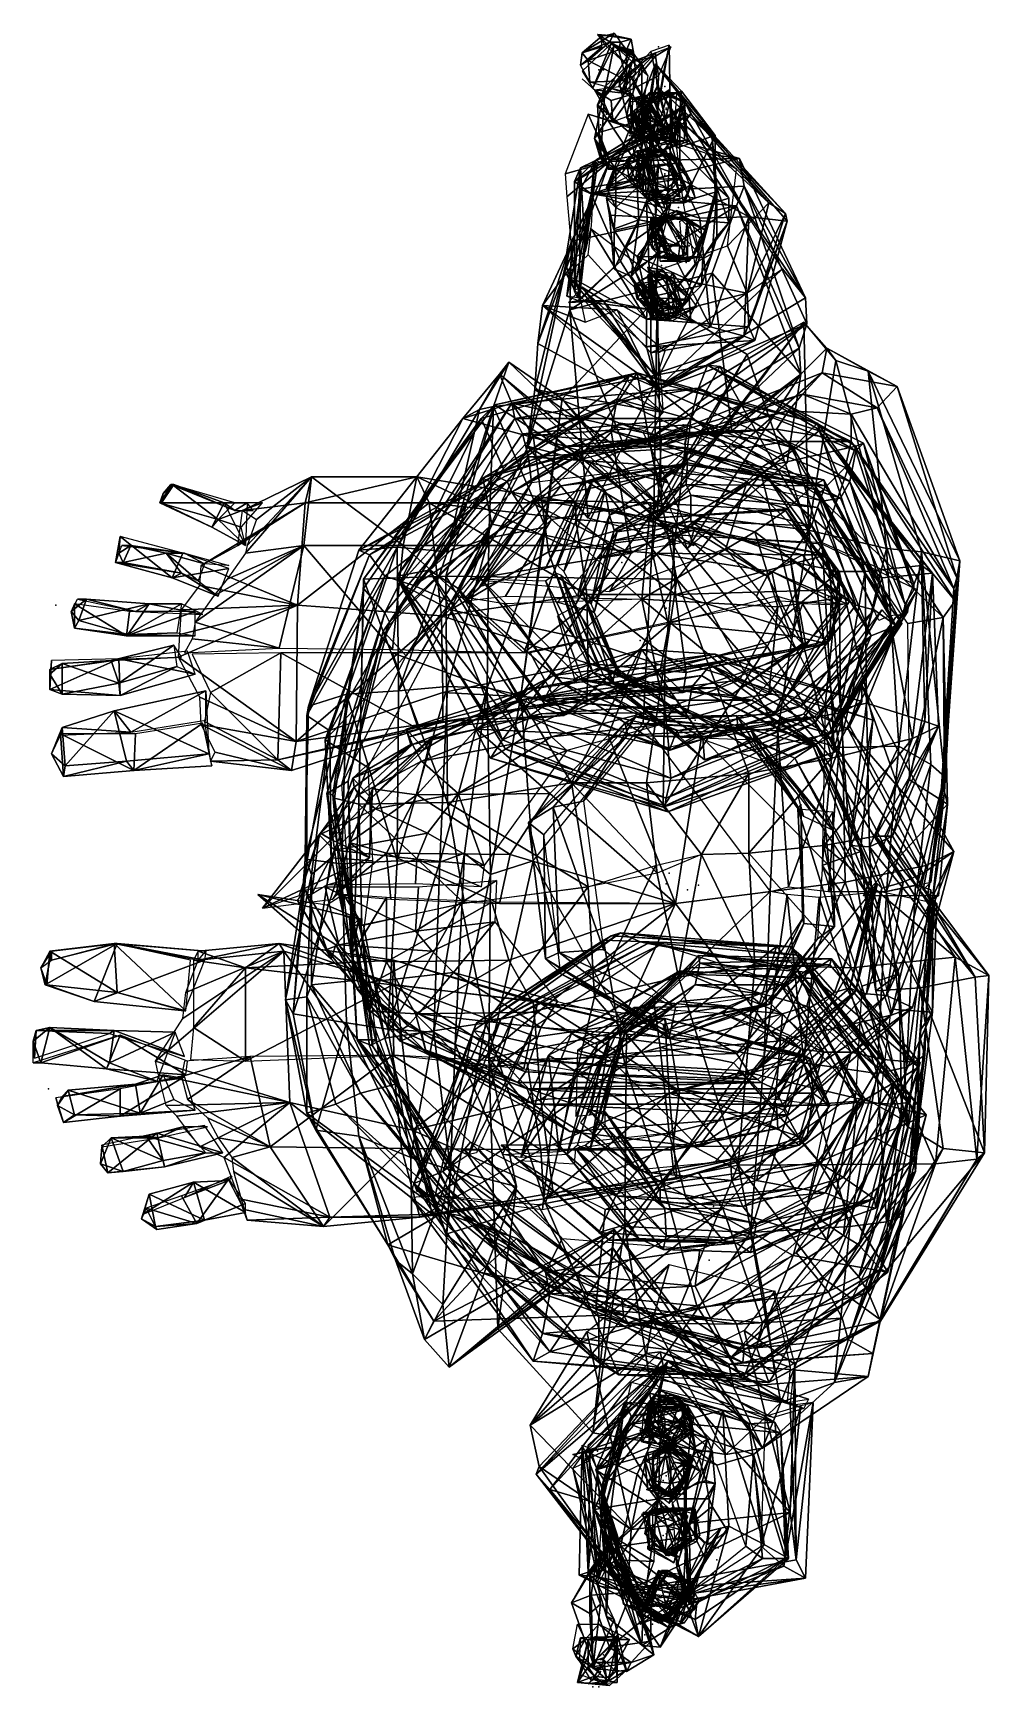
# Model space of a CAD drawing. Extents: x -79 to 233, y -304 to 237.
import ezdxf

# ---------------------------------------------------------------- set-up
doc = ezdxf.new("R2010")
doc.units = 0
doc.layers.get('0').update_dxf_attribs({"linetype": 'CONTINUOUS'})

msp = doc.modelspace()

# ---------------------------------------------------------------- linework, layer by layer
for p in [(113.99, 232.31, 750.83), (125.49, 232.31, 825.83), (105.99, 224.81, 779.33), (107.49, 224.81, 777.83), (118.99, 224.81, 802.34), (113.49, 221.31, 803.33), (113.99, 217.81, 799.83), (114.99, 218.81, 777.33), (122.99, 217.31, 734.33), (127.49, 219.31, 763.83), (120.99, 214.81, 714.83), (127.99, 212.31, 734.84), (127.99, 211.81, 735.33), (106.49, 206.81, 1132.33), (108.49, 210.31, 797.84), (120.99, 208.81, 716.33), (122.49, 206.81, 714.33), (126.49, 206.31, 759.83), (128.49, 209.81, 761.84), (115.99, 203.31, 855.83), (119.49, 205.31, 690.33), (129.99, 200.31, 759.83), (110.49, 195.81, 854.84), (123.99, 198.81, 703.34), (124.99, 198.31, 731.84), (125.99, 196.81, 761.33), (113.99, 192.31, 832.83), (115.49, 193.31, 825.83), (119.49, 191.31, 681.33), (124.49, 190.81, 705.33), (124.49, 190.81, 702.83), (127.49, 190.81, 727.83), (127.49, 190.31, 726.33), (116.99, 188.31, 810.33), (128.49, 188.31, 754.83), (132.49, 188.81, 756.33), (131.99, 179.81, 762.83), (123.49, 177.81, 867.33), (126.99, 177.81, 859.83), (126.99, 177.81, 859.83), (128.49, 176.81, 885.33), (128.99, 177.31, 734.84), (123.99, 169.81, 690.33), (127.49, 170.31, 713.33), (127.49, 170.31, 713.33), (131.49, 170.31, 1071.83), (131.99, 170.31, 735.83), (131.99, 169.81, 735.33), (131.99, 167.81, 1119.33), (131.99, 167.81, 1119.33), (132.99, 170.81, 765.33), (135.49, 167.31, 1104.83), (135.49, 167.31, 1104.83), (121.99, 158.81, 768.83), (126.49, 160.81, 753.33), (127.99, 160.31, 767.84), (134.49, 161.81, 735.83), (126.99, 153.81, 681.33), (127.49, 153.31, 772.34), (128.49, 151.81, 731.84), (128.49, 151.81, 731.84), (126.49, 147.31, 776.33), (127.99, 149.31, 751.83), (127.99, 149.31, 751.83), (132.99, 147.31, 775.34), (125.49, 131.81, 1116.83), (120.49, 119.81, 1395.33), (120.49, 119.81, 1395.33), (133.49, 108.81, 1089.33), (127.49, 94.31, 494.84), (125.99, 75.81, 493.83), (113.49, 63.81, 1102.33), (-71.51, 49.81, 11.84), (126.99, 49.81, 11.84), (126.99, 49.81, 86.84), (126.99, 49.81, 86.84), (126.99, 49.81, 86.84), (126.99, 49.81, 86.84), (127.99, 48.81, 491.84), (127.99, 48.81, 491.84), (127.99, 48.81, 491.84), (127.99, 48.81, 491.84), (180.99, 52.31, 11.84), (119.49, 38.31, 909.83), (119.49, 38.31, 909.83), (129.99, 19.81, 489.83), (137.49, 12.31, 1520.83), (31.49, -13.19, 1614.33), (128.99, -37.69, 1091.83), (128.99, -37.69, 1091.33), (127.99, -41.19, 1105.33), (127.99, -41.19, 1105.33), (134.99, -43.19, 1449.83), (134.99, -43.19, 1449.83), (138.49, -41.69, 1519.83), (138.49, -41.69, 1519.83), (138.49, -41.69, 1519.83), (138.49, -41.69, 1519.83), (31.49, -78.19, 1615.34), (131.49, -82.69, 494.33), (138.99, -89.19, 1519.33), (118.99, -102.19, 909.83), (118.99, -102.19, 909.83), (-74.01, -108.19, 19.83), (126.49, -108.19, 19.83), (126.49, -108.19, 86.84), (126.49, -108.19, 86.84), (127.49, -112.69, 491.84), (127.49, -112.69, 491.84), (128.49, -108.19, 91.34), (128.49, -108.19, 91.34), (135.49, -113.19, 496.34), (135.49, -113.19, 496.34), (173.99, -111.19, 19.83), (139.99, -143.19, 498.83), (143.49, -146.69, 1108.33), (141.99, -164.19, 497.33), (101.99, -170.19, 846.83), (119.99, -199.69, 1395.33), (119.99, -199.69, 1395.33), (125.99, -209.19, 768.83), (121.99, -214.19, 706.83), (125.99, -215.69, 726.83), (127.99, -214.69, 726.83), (127.49, -216.69, 681.33), (127.49, -218.69, 763.34), (128.99, -219.19, 745.34), (130.99, -219.19, 745.34), (105.49, -226.69, 1099.83), (127.49, -223.69, 739.34), (128.99, -223.69, 759.33), (132.49, -225.19, 728.84), (128.99, -232.19, 727.34), (126.99, -236.19, 749.84), (127.99, -234.69, 755.33), (128.99, -232.69, 727.34), (129.49, -233.69, 706.34), (129.49, -233.69, 705.33), (132.99, -233.19, 683.84), (121.49, -242.69, 873.83), (123.49, -239.69, 703.34), (125.99, -239.69, 725.84), (126.49, -243.69, 859.83), (126.49, -243.69, 859.83), (128.99, -243.69, 723.33), (134.99, -248.19, 1104.83), (134.99, -248.19, 1104.83), (134.99, -248.19, 1104.83), (134.99, -248.19, 1104.83), (127.99, -253.69, 748.34), (128.99, -252.19, 700.34), (129.49, -252.19, 699.83), (129.99, -252.19, 722.84), (131.99, -252.19, 674.84), (132.49, -252.69, 725.33), (138.49, -249.19, 700.34), (109.49, -257.69, 810.33), (126.99, -254.19, 752.33), (144.99, -258.19, 805.34), (130.49, -260.19, 722.84), (131.49, -259.69, 699.33), (144.49, -262.19, 824.33), (144.49, -262.19, 824.33), (130.49, -266.69, 707.84), (132.49, -267.69, 727.34), (143.49, -266.69, 843.33), (127.49, -272.69, 710.33), (127.49, -272.69, 710.33), (129.49, -274.19, 690.33), (129.99, -275.19, 755.84), (122.99, -276.19, 848.33), (125.99, -280.69, 710.84), (127.99, -275.69, 728.84), (127.99, -275.69, 728.84), (132.49, -275.69, 753.83), (108.49, -285.19, 768.33), (123.49, -283.19, 730.34), (124.99, -281.69, 710.33), (107.49, -289.69, 794.84), (120.99, -286.69, 1106.83), (106.49, -294.69, 770.33), (106.99, -294.69, 769.83), (107.49, -293.19, 794.84), (106.49, -298.69, 743.33), (103.99, -303.69, 771.33), (105.99, -303.69, 770.84)]:
    msp.add_point(p)
for points in [[(110.99, 236.81, 751.34), (100.49, 230.31, 764.33), (106.99, 235.81, 765.83)], [(100.49, 230.31, 764.33), (110.99, 236.81, 751.34), (109.49, 233.81, 749.84)], [(106.99, 232.31, 781.34), (106.99, 235.81, 765.83), (100.49, 230.31, 764.33)], [(109.49, 233.81, 749.84), (102.49, 227.81, 767.84), (100.49, 230.31, 764.33)], [(103.99, 218.81, 785.84), (109.99, 233.31, 779.33), (100.49, 224.31, 777.83)], [(102.49, 227.81, 767.84), (109.49, 233.81, 749.84), (112.49, 231.31, 750.83)], [(109.99, 233.31, 779.33), (103.99, 218.81, 785.84), (110.99, 232.81, 791.33)], [(107.49, 215.81, 800.33), (110.99, 232.81, 791.33), (103.99, 218.81, 785.84)], [(116.49, 234.81, 751.83), (105.49, 236.31, 769.34), (117.49, 229.31, 768.83)], [(105.49, 236.31, 769.34), (116.49, 234.81, 751.83), (111.99, 235.81, 750.83)], [(105.49, 236.31, 769.34), (107.99, 232.81, 780.83), (117.99, 223.81, 779.84)], [(117.99, 223.81, 779.84), (117.49, 229.31, 768.83), (105.49, 236.31, 769.34)], [(110.99, 232.81, 791.33), (107.49, 215.81, 800.33), (116.49, 231.31, 804.83)], [(112.99, 233.81, 749.33), (109.49, 233.81, 749.84), (110.99, 236.81, 751.34)], [(112.99, 233.81, 749.33), (112.49, 231.31, 750.83), (109.49, 233.81, 749.84)], [(110.99, 232.81, 791.33), (116.49, 230.81, 774.33), (109.99, 233.31, 779.33)], [(121.99, 222.81, 796.83), (119.99, 226.81, 784.34), (110.99, 232.81, 791.33)], [(116.49, 230.81, 774.33), (110.99, 232.81, 791.33), (119.99, 226.81, 784.34)], [(110.99, 232.81, 791.33), (116.49, 231.31, 804.83), (121.99, 222.81, 796.83)], [(112.99, 233.81, 749.33), (111.99, 235.81, 750.83), (116.49, 234.81, 751.83)], [(112.99, 233.81, 749.33), (114.99, 231.31, 750.33), (112.49, 231.31, 750.83)], [(112.99, 233.81, 749.33), (116.49, 234.81, 751.83), (114.99, 231.31, 750.33)], [(117.49, 229.31, 768.83), (114.99, 231.31, 750.33), (116.49, 234.81, 751.83)], [(128.99, 232.81, 802.34), (122.99, 230.81, 823.34), (129.49, 201.31, 800.33)], [(129.49, 201.31, 800.33), (123.49, 202.31, 788.33), (128.99, 232.81, 802.34)], [(126.99, 223.31, 786.33), (128.99, 232.81, 802.34), (123.49, 202.31, 788.33)], [(100.49, 230.31, 764.33), (99.99, 226.31, 779.33), (106.99, 232.31, 781.34)], [(99.99, 226.31, 779.33), (100.49, 230.31, 764.33), (102.49, 227.81, 767.84)], [(102.49, 227.81, 767.84), (102.99, 220.81, 778.34), (99.99, 226.31, 779.33)], [(112.49, 231.31, 750.83), (114.99, 221.31, 766.83), (102.49, 227.81, 767.84)], [(102.99, 220.81, 778.34), (102.49, 227.81, 767.84), (114.99, 221.31, 766.83)], [(116.49, 227.31, 817.83), (105.49, 213.31, 835.34), (112.49, 221.31, 840.83)], [(105.49, 213.31, 835.34), (116.49, 227.31, 817.83), (107.99, 219.31, 809.33)], [(114.49, 217.31, 799.83), (107.99, 219.31, 809.33), (116.49, 227.31, 817.83)], [(114.99, 221.31, 766.83), (112.49, 231.31, 750.83), (114.99, 231.31, 750.33)], [(119.99, 226.81, 784.34), (112.49, 219.31, 770.84), (116.49, 230.81, 774.33)], [(124.49, 230.31, 823.34), (112.49, 221.31, 840.83), (117.49, 222.81, 843.83)], [(112.49, 221.31, 840.83), (124.49, 230.31, 823.34), (116.49, 227.31, 817.83)], [(117.49, 229.31, 768.83), (117.99, 223.81, 779.84), (113.49, 217.81, 777.33)], [(113.49, 217.81, 777.33), (114.99, 221.31, 766.83), (117.49, 229.31, 768.83)], [(125.49, 222.81, 786.33), (114.49, 217.31, 799.83), (124.49, 229.31, 799.83)], [(116.49, 227.31, 817.83), (124.49, 229.31, 799.83), (114.49, 217.31, 799.83)], [(114.99, 231.31, 750.33), (117.49, 229.31, 768.83), (114.99, 221.31, 766.83)], [(115.99, 223.31, 842.84), (129.49, 201.31, 800.33), (122.99, 230.81, 823.34)], [(124.49, 229.31, 799.83), (116.49, 227.31, 817.83), (124.49, 230.31, 823.34)], [(125.49, 222.81, 786.33), (124.49, 229.31, 799.83), (129.49, 232.31, 802.34)], [(124.49, 230.31, 823.34), (129.49, 232.31, 802.34), (124.49, 229.31, 799.83)], [(104.49, 218.31, 788.84), (100.49, 221.81, 779.84), (104.49, 218.31, 776.33)], [(124.49, 226.81, 812.33), (108.49, 186.31, 832.83), (124.99, 219.31, 830.33)], [(108.49, 186.31, 832.83), (124.49, 226.81, 812.33), (117.99, 189.31, 810.33)], [(112.49, 219.31, 770.84), (119.99, 226.81, 784.34), (116.99, 216.81, 779.84)], [(116.49, 203.81, 857.33), (117.49, 222.81, 843.83), (112.49, 221.31, 840.83)], [(114.49, 217.31, 799.83), (125.49, 222.81, 786.33), (124.99, 209.81, 791.84)], [(116.49, 204.81, 857.33), (131.49, 194.31, 822.33), (115.99, 223.31, 842.84)], [(129.49, 201.31, 800.33), (115.99, 223.31, 842.84), (131.49, 194.31, 822.33)], [(119.99, 211.31, 788.33), (116.99, 216.81, 779.84), (119.99, 226.81, 784.34)], [(122.99, 213.81, 783.83), (117.99, 189.31, 810.33), (124.49, 226.81, 812.33)], [(119.99, 226.81, 784.34), (121.99, 222.81, 796.83), (119.99, 211.31, 788.33)], [(124.49, 226.81, 812.33), (132.99, 217.81, 776.84), (122.99, 213.81, 783.83)], [(123.49, 202.31, 788.33), (124.99, 209.81, 791.84), (126.99, 223.31, 786.33)], [(124.99, 219.31, 830.33), (142.99, 202.81, 799.34), (124.49, 226.81, 812.33)], [(143.99, 203.31, 772.83), (124.49, 226.81, 812.33), (142.99, 202.81, 799.34)], [(124.49, 226.81, 812.33), (143.99, 203.31, 772.83), (132.99, 217.81, 776.84)], [(114.99, 221.31, 766.83), (113.49, 217.81, 777.33), (102.99, 220.81, 778.34)], [(106.49, 195.81, 823.83), (107.99, 219.31, 809.33), (104.49, 202.31, 800.84)], [(114.49, 217.31, 799.83), (104.49, 202.31, 800.84), (107.99, 219.31, 809.33)], [(116.99, 216.81, 779.84), (104.49, 218.31, 776.33), (112.49, 219.31, 770.84)], [(104.49, 218.31, 788.84), (110.49, 207.81, 791.33), (106.99, 215.81, 800.84)], [(110.49, 207.81, 791.33), (104.49, 218.31, 788.84), (109.99, 214.81, 781.34)], [(104.49, 218.31, 776.33), (116.99, 216.81, 779.84), (109.99, 214.81, 781.34)], [(104.49, 218.31, 776.33), (109.99, 214.81, 781.34), (104.49, 218.31, 788.84)], [(104.49, 202.31, 800.84), (114.49, 217.31, 799.83), (105.99, 204.31, 796.83)], [(116.49, 203.81, 857.33), (112.49, 221.31, 840.83), (105.49, 213.31, 835.34)], [(107.99, 219.31, 809.33), (106.49, 195.81, 823.83), (105.49, 213.31, 835.34)], [(124.99, 209.81, 791.84), (105.99, 204.31, 796.83), (114.49, 217.31, 799.83)], [(117.49, 197.81, 869.33), (124.99, 219.31, 830.33), (108.49, 186.31, 832.83)], [(110.49, 207.81, 791.33), (109.99, 214.81, 781.34), (116.99, 216.81, 779.84)], [(116.99, 216.81, 779.84), (119.99, 211.31, 788.33), (110.49, 207.81, 791.33)], [(124.99, 219.31, 830.33), (117.49, 197.81, 869.33), (129.49, 201.81, 868.34)], [(122.49, 197.31, 790.83), (128.99, 218.31, 759.83), (117.99, 210.81, 759.33)], [(120.49, 216.31, 726.83), (122.49, 215.31, 712.34), (117.99, 215.81, 713.84)], [(120.49, 216.31, 726.83), (117.99, 215.81, 713.84), (119.99, 202.31, 713.84)], [(122.49, 217.31, 733.83), (119.49, 213.81, 747.83), (129.49, 216.81, 747.83)], [(119.49, 213.81, 747.83), (122.49, 217.31, 733.83), (120.49, 213.81, 734.33)], [(119.49, 213.81, 747.83), (120.99, 212.81, 762.83), (126.99, 216.81, 763.83)], [(126.99, 216.81, 763.83), (129.49, 216.81, 747.83), (119.49, 213.81, 747.83)], [(120.49, 216.31, 726.83), (119.99, 216.31, 735.33), (127.99, 217.31, 735.33)], [(119.99, 202.31, 713.84), (120.99, 201.81, 727.34), (120.49, 216.31, 726.83)], [(120.99, 201.81, 727.34), (119.99, 203.31, 734.33), (119.99, 216.31, 735.33)], [(119.99, 216.31, 735.33), (120.49, 216.31, 726.83), (120.99, 201.81, 727.34)], [(122.49, 215.31, 712.34), (120.49, 216.31, 726.83), (126.99, 217.31, 725.33)], [(127.99, 217.31, 735.33), (126.99, 217.31, 725.33), (120.49, 216.31, 726.83)], [(128.99, 218.31, 759.83), (122.49, 197.31, 790.83), (122.99, 213.81, 783.83)], [(126.99, 217.31, 725.33), (124.99, 214.31, 711.33), (122.49, 215.31, 712.34)], [(129.49, 216.81, 747.83), (131.49, 217.31, 734.33), (122.49, 217.31, 733.83)], [(122.99, 213.81, 783.83), (131.49, 199.31, 760.83), (128.99, 218.31, 759.83)], [(131.49, 199.31, 760.83), (122.99, 213.81, 783.83), (132.99, 217.81, 776.84)], [(124.99, 219.31, 830.33), (129.49, 201.81, 868.34), (148.49, 182.81, 856.83)], [(148.49, 182.81, 856.83), (144.49, 186.31, 825.33), (124.99, 219.31, 830.33)], [(142.99, 202.81, 799.34), (124.99, 219.31, 830.33), (144.49, 186.31, 825.33)], [(124.99, 214.31, 711.33), (126.99, 217.31, 725.33), (129.49, 216.31, 723.83)], [(129.49, 216.31, 723.83), (126.49, 202.31, 713.33), (124.99, 214.31, 711.33)], [(126.49, 202.31, 713.33), (129.49, 216.31, 723.83), (129.99, 202.31, 722.84)], [(127.99, 217.31, 735.33), (129.49, 216.31, 723.83), (126.99, 217.31, 725.33)], [(129.49, 216.81, 747.83), (126.99, 216.81, 763.83), (132.49, 214.81, 759.83)], [(129.49, 216.31, 723.83), (127.99, 217.31, 735.33), (133.49, 214.81, 738.33)], [(131.49, 217.31, 734.33), (129.49, 216.81, 747.83), (133.99, 213.81, 749.33)], [(132.49, 214.81, 759.83), (133.99, 213.81, 749.33), (129.49, 216.81, 747.83)], [(133.49, 214.81, 738.33), (129.99, 202.31, 722.84), (129.49, 216.31, 723.83)], [(133.99, 213.81, 749.33), (130.49, 201.31, 731.33), (131.49, 217.31, 734.33)], [(131.49, 199.31, 760.83), (132.99, 217.81, 776.84), (143.99, 203.31, 772.83)], [(135.99, 210.31, 1008.33), (97.99, 188.31, 1055.33), (134.49, 213.31, 1060.33)], [(104.99, 195.31, 1110.33), (134.49, 213.31, 1060.33), (97.99, 188.31, 1055.33)], [(134.49, 213.31, 1060.33), (104.99, 195.31, 1110.33), (132.49, 212.31, 1113.33)], [(117.99, 188.81, 1123.83), (132.49, 212.31, 1113.33), (104.99, 195.31, 1110.33)], [(105.49, 213.31, 835.34), (117.99, 194.81, 851.84), (116.49, 203.81, 857.33)], [(117.99, 194.81, 851.84), (105.49, 213.31, 835.34), (106.49, 195.81, 823.83)], [(114.99, 209.31, 692.33), (115.99, 214.31, 705.33), (121.49, 214.81, 701.84)], [(121.49, 214.81, 701.84), (119.49, 211.31, 692.33), (114.99, 209.31, 692.33)], [(115.99, 214.31, 705.33), (114.99, 209.31, 692.33), (118.99, 203.81, 692.33)], [(118.99, 206.81, 690.83), (114.99, 209.31, 692.33), (119.49, 211.31, 692.33)], [(121.49, 214.81, 701.84), (115.99, 215.31, 716.33), (123.49, 215.81, 714.83)], [(115.99, 214.31, 705.33), (118.99, 203.31, 713.84), (115.99, 215.31, 716.33)], [(115.99, 215.31, 716.33), (121.49, 214.81, 701.84), (115.99, 214.31, 705.33)], [(118.99, 203.31, 713.84), (115.99, 214.31, 705.33), (117.99, 202.31, 705.33)], [(118.99, 203.81, 692.33), (117.99, 202.31, 705.33), (115.99, 214.31, 705.33)], [(117.49, 211.31, 759.33), (124.49, 189.31, 787.83), (120.49, 197.31, 792.83)], [(124.49, 189.31, 787.83), (117.49, 211.31, 759.33), (122.99, 201.81, 755.33)], [(117.99, 189.31, 810.33), (122.99, 213.81, 783.83), (122.49, 197.31, 790.83)], [(132.49, 212.31, 1113.33), (117.99, 188.81, 1123.83), (132.49, 189.31, 1147.33)], [(118.99, 206.81, 690.83), (119.49, 211.31, 692.33), (120.49, 208.81, 690.83)], [(119.49, 211.31, 692.33), (121.49, 214.81, 701.84), (126.99, 206.81, 699.83)], [(119.49, 213.81, 747.83), (126.49, 197.31, 763.34), (120.99, 212.81, 762.83)], [(126.49, 197.31, 763.34), (119.49, 213.81, 747.83), (123.99, 199.81, 745.83)], [(120.49, 213.81, 734.33), (123.99, 199.81, 745.83), (119.49, 213.81, 747.83)], [(126.99, 206.81, 699.83), (120.49, 208.81, 690.83), (119.49, 211.31, 692.33)], [(123.99, 199.81, 745.83), (120.49, 213.81, 734.33), (122.99, 200.81, 734.84)], [(123.49, 215.81, 714.83), (126.99, 206.81, 699.83), (121.49, 214.81, 701.84)], [(126.99, 206.81, 699.83), (123.49, 215.81, 714.83), (129.49, 205.31, 712.34)], [(129.99, 202.31, 722.84), (133.49, 214.81, 738.33), (129.99, 201.31, 733.34)], [(130.49, 201.31, 731.33), (133.99, 213.81, 749.33), (133.99, 201.81, 745.83)], [(133.99, 213.81, 749.33), (132.49, 214.81, 759.83), (134.99, 201.31, 756.33)], [(134.49, 213.31, 1060.33), (132.49, 212.31, 1113.33), (154.99, 176.81, 1111.83)], [(132.49, 189.31, 1147.33), (154.99, 176.81, 1111.83), (132.49, 212.31, 1113.33)], [(134.99, 201.31, 756.33), (133.99, 201.81, 745.83), (133.99, 213.81, 749.33)], [(134.49, 213.31, 1060.33), (166.99, 177.81, 1004.33), (135.99, 210.31, 1008.33)], [(166.99, 177.81, 1004.33), (134.49, 213.31, 1060.33), (167.49, 175.31, 1058.83)], [(154.99, 176.81, 1111.83), (167.49, 175.31, 1058.83), (134.49, 213.31, 1060.33)], [(109.49, 194.81, 1198.83), (102.49, 210.31, 1118.83), (94.99, 190.81, 1119.33)], [(97.99, 188.31, 1055.33), (135.99, 210.31, 1008.33), (99.99, 192.81, 1002.33)], [(105.49, 194.31, 938.84), (99.99, 192.81, 1002.33), (135.99, 210.31, 1008.33)], [(102.49, 210.31, 1118.83), (109.49, 194.81, 1198.83), (151.99, 195.81, 1198.83)], [(151.99, 195.81, 1198.83), (141.49, 197.31, 1128.33), (102.49, 210.31, 1118.83)], [(105.49, 194.31, 938.84), (127.49, 205.81, 866.33), (104.49, 194.81, 869.84)], [(135.99, 210.31, 1008.33), (133.49, 207.31, 940.34), (105.49, 194.31, 938.84)], [(127.49, 205.81, 866.33), (105.49, 194.31, 938.84), (133.49, 207.31, 940.34)], [(124.99, 209.81, 791.84), (109.49, 195.31, 793.83), (105.99, 204.31, 796.83)], [(124.99, 209.81, 791.84), (123.49, 202.31, 788.33), (109.49, 195.31, 793.83)], [(118.99, 206.81, 690.83), (118.99, 203.81, 692.33), (114.99, 209.31, 692.33)], [(118.99, 206.81, 690.83), (120.99, 205.81, 692.84), (117.49, 203.81, 692.84)], [(125.99, 202.31, 703.83), (117.49, 203.81, 692.84), (120.99, 205.81, 692.84)], [(118.99, 206.81, 690.83), (120.49, 208.81, 690.83), (120.99, 205.81, 692.84)], [(126.99, 206.81, 699.83), (120.99, 205.81, 692.84), (120.49, 208.81, 690.83)], [(120.99, 205.81, 692.84), (126.99, 206.81, 699.83), (125.99, 202.31, 703.83)], [(129.49, 205.31, 712.34), (125.99, 202.31, 703.83), (126.99, 206.81, 699.83)], [(133.49, 207.31, 940.34), (150.99, 192.31, 866.33), (127.49, 205.81, 866.33)], [(135.99, 210.31, 1008.33), (161.49, 181.31, 938.84), (133.49, 207.31, 940.34)], [(150.99, 192.31, 866.33), (133.49, 207.31, 940.34), (161.49, 181.31, 938.84)], [(161.49, 181.31, 938.84), (135.99, 210.31, 1008.33), (166.99, 177.81, 1004.33)], [(105.99, 204.31, 796.83), (108.99, 192.31, 800.84), (104.49, 202.31, 800.84)], [(104.49, 202.31, 800.84), (111.49, 192.31, 821.84), (106.49, 195.81, 823.83)], [(111.49, 192.31, 821.84), (104.49, 202.31, 800.84), (108.99, 192.31, 800.84)], [(108.99, 192.31, 800.84), (105.99, 204.31, 796.83), (109.49, 195.31, 793.83)], [(126.99, 198.31, 799.83), (109.49, 195.31, 793.83), (123.49, 202.31, 788.33)], [(131.49, 194.31, 822.33), (116.49, 204.81, 857.33), (122.49, 192.81, 850.34)], [(117.49, 203.81, 692.84), (125.99, 202.31, 703.83), (119.49, 203.31, 708.33)], [(127.99, 176.31, 885.33), (129.49, 201.81, 868.34), (117.49, 197.81, 869.33)], [(118.49, 203.31, 713.33), (129.99, 202.31, 722.84), (120.49, 202.81, 723.33)], [(129.99, 202.31, 722.84), (118.49, 203.31, 713.33), (126.49, 202.31, 713.33)], [(119.49, 203.31, 708.33), (126.99, 201.81, 713.84), (122.49, 201.81, 708.83)], [(126.99, 201.81, 713.84), (119.49, 203.31, 708.33), (125.99, 202.31, 703.83)], [(129.99, 201.31, 733.34), (120.49, 202.81, 723.33), (129.99, 202.31, 722.84)], [(120.49, 202.81, 723.33), (129.99, 201.31, 733.34), (120.99, 202.81, 733.83)], [(124.49, 189.31, 787.83), (122.99, 201.81, 755.33), (125.49, 194.31, 754.83)], [(123.49, 202.31, 788.33), (129.49, 201.31, 800.33), (126.99, 198.31, 799.83)], [(126.49, 200.31, 747.83), (124.49, 202.31, 732.83), (130.49, 201.31, 731.33)], [(133.99, 201.81, 745.83), (134.99, 201.31, 756.33), (124.99, 197.81, 761.33)], [(124.99, 197.81, 761.33), (126.49, 200.31, 747.83), (133.99, 201.81, 745.83)], [(125.99, 202.31, 703.83), (129.49, 205.31, 712.34), (126.99, 201.81, 713.84)], [(130.49, 201.31, 731.33), (133.99, 201.81, 745.83), (126.49, 200.31, 747.83)], [(131.49, 194.31, 822.33), (126.99, 198.31, 799.83), (129.49, 201.31, 800.33)], [(127.99, 176.31, 885.33), (148.49, 182.81, 856.83), (129.49, 201.81, 868.34)], [(143.99, 203.31, 772.83), (133.49, 181.81, 754.83), (131.49, 199.31, 760.83)], [(133.49, 181.81, 754.83), (143.99, 203.31, 772.83), (143.99, 184.81, 772.83)], [(142.99, 202.81, 799.34), (143.99, 184.81, 772.83), (143.99, 203.31, 772.83)], [(143.99, 184.81, 772.83), (142.99, 202.81, 799.34), (144.49, 184.81, 796.83)], [(144.49, 186.31, 825.33), (144.49, 184.81, 796.83), (142.99, 202.81, 799.34)], [(104.49, 184.31, 1273.83), (109.49, 194.81, 1198.83), (87.49, 147.81, 1184.33)], [(97.49, 161.31, 1145.33), (87.49, 147.81, 1184.33), (109.49, 194.81, 1198.83)], [(109.49, 194.81, 1198.83), (94.99, 190.81, 1119.33), (95.49, 183.31, 1150.83)], [(109.49, 194.81, 1198.83), (95.49, 183.31, 1150.83), (97.49, 161.31, 1145.33)], [(97.99, 188.31, 1055.33), (103.49, 184.31, 1108.83), (104.99, 195.31, 1110.33)], [(99.99, 185.81, 1141.83), (104.99, 195.31, 1110.33), (103.49, 184.31, 1108.83)], [(104.99, 195.31, 1110.33), (99.99, 185.81, 1141.83), (117.99, 188.81, 1123.83)], [(101.49, 165.31, 934.34), (104.49, 194.81, 869.84), (103.49, 173.81, 865.83)], [(104.49, 194.81, 869.84), (101.49, 165.31, 934.34), (105.49, 194.31, 938.84)], [(151.99, 195.81, 1198.83), (104.49, 184.31, 1273.83), (153.49, 186.81, 1278.83)], [(104.49, 184.31, 1273.83), (151.99, 195.81, 1198.83), (109.49, 194.81, 1198.83)], [(117.99, 194.81, 851.84), (106.49, 195.81, 823.83), (111.49, 192.31, 821.84)], [(108.49, 186.31, 832.83), (113.49, 190.81, 867.33), (117.49, 197.81, 869.33)], [(131.49, 194.31, 822.33), (108.99, 192.31, 800.84), (126.99, 198.31, 799.83)], [(109.49, 195.31, 793.83), (126.99, 198.31, 799.83), (108.99, 192.31, 800.84)], [(111.49, 192.31, 821.84), (122.49, 192.81, 850.34), (117.99, 194.81, 851.84)], [(127.99, 176.31, 885.33), (117.49, 197.81, 869.33), (113.49, 190.81, 867.33)], [(114.99, 195.31, 684.33), (119.49, 185.81, 694.34), (118.49, 198.31, 697.83)], [(118.49, 198.31, 697.83), (119.49, 196.81, 682.34), (114.99, 195.31, 684.33)], [(117.49, 192.31, 678.83), (114.99, 195.31, 684.33), (119.49, 196.81, 682.34)], [(119.49, 185.81, 694.34), (114.99, 195.31, 684.33), (115.99, 188.31, 682.34)], [(117.49, 192.31, 678.83), (115.99, 188.31, 682.34), (114.99, 195.31, 684.33)], [(120.49, 197.31, 792.83), (118.49, 186.31, 808.83), (115.99, 190.31, 809.84)], [(117.49, 192.31, 678.83), (119.49, 196.81, 682.34), (121.49, 194.31, 679.34)], [(118.49, 198.31, 697.83), (121.99, 198.81, 707.33), (127.99, 198.31, 704.84)], [(121.99, 198.81, 707.33), (118.49, 198.31, 697.83), (119.49, 185.81, 694.34)], [(125.99, 198.31, 714.83), (126.99, 198.81, 703.83), (118.49, 198.31, 704.33)], [(119.49, 196.81, 682.34), (118.49, 198.31, 697.83), (123.99, 197.81, 694.83)], [(118.49, 198.31, 704.33), (120.49, 184.81, 713.84), (120.49, 198.31, 716.84)], [(120.49, 184.81, 713.84), (118.49, 198.31, 704.33), (119.49, 186.31, 706.34)], [(127.99, 198.31, 704.84), (123.99, 197.81, 694.83), (118.49, 198.31, 697.83)], [(118.49, 198.31, 704.33), (120.49, 198.31, 716.84), (125.99, 198.31, 714.83)], [(118.49, 186.31, 808.83), (120.49, 197.31, 792.83), (124.49, 189.31, 787.83)], [(119.49, 185.81, 694.34), (122.49, 182.31, 706.83), (121.99, 198.81, 707.33)], [(123.99, 197.81, 694.83), (121.49, 194.31, 679.34), (119.49, 196.81, 682.34)], [(120.49, 198.31, 716.84), (121.49, 182.81, 729.33), (123.49, 196.81, 731.84)], [(123.49, 196.81, 731.84), (125.99, 198.31, 714.83), (120.49, 198.31, 716.84)], [(121.49, 182.81, 729.33), (120.49, 198.31, 716.84), (120.49, 184.81, 713.84)], [(120.99, 195.81, 741.83), (128.49, 197.31, 727.34), (120.49, 196.81, 728.84)], [(120.49, 196.81, 728.84), (125.49, 180.31, 743.33), (120.99, 195.81, 741.83)], [(125.49, 180.31, 743.33), (120.49, 196.81, 728.84), (123.99, 181.81, 728.33)], [(121.99, 195.31, 762.33), (128.99, 197.31, 742.83), (120.99, 195.81, 741.83)], [(128.49, 197.31, 727.34), (120.99, 195.81, 741.83), (128.99, 197.31, 742.83)], [(120.99, 195.81, 741.83), (127.49, 179.81, 760.83), (121.99, 195.31, 762.33)], [(127.49, 179.81, 760.83), (120.99, 195.81, 741.83), (125.49, 180.31, 743.33)], [(121.49, 194.31, 679.34), (123.99, 197.81, 694.83), (130.99, 190.81, 692.33)], [(128.99, 197.31, 742.83), (121.99, 195.31, 762.33), (131.99, 195.81, 754.83)], [(125.99, 198.31, 714.83), (123.49, 196.81, 731.84), (129.99, 196.81, 729.83)], [(127.99, 198.31, 704.84), (130.99, 190.81, 692.33), (123.99, 197.81, 694.83)], [(126.99, 198.81, 703.83), (125.99, 198.31, 714.83), (133.99, 186.81, 712.34)], [(129.99, 196.81, 729.83), (133.99, 186.81, 712.34), (125.99, 198.31, 714.83)], [(133.99, 186.81, 712.34), (130.99, 187.31, 702.33), (126.99, 198.81, 703.83)], [(130.99, 190.81, 692.33), (127.99, 198.31, 704.84), (132.49, 183.31, 704.84)], [(128.99, 197.31, 742.83), (136.49, 187.81, 725.84), (128.49, 197.31, 727.34)], [(131.99, 195.81, 754.83), (135.99, 188.31, 736.34), (128.99, 197.31, 742.83)], [(136.49, 187.81, 725.84), (128.99, 197.31, 742.83), (135.99, 188.31, 736.34)], [(133.99, 186.81, 712.34), (129.99, 196.81, 729.83), (134.49, 186.31, 725.33)], [(135.99, 188.31, 736.34), (131.99, 195.81, 754.83), (137.49, 182.81, 756.33)], [(173.49, 150.31, 1192.83), (165.99, 159.81, 1123.33), (141.49, 197.31, 1128.33)], [(141.49, 197.31, 1128.33), (151.99, 195.81, 1198.83), (173.49, 150.31, 1192.83)], [(153.49, 186.81, 1278.83), (173.49, 150.31, 1192.83), (151.99, 195.81, 1198.83)], [(101.49, 165.31, 934.34), (94.99, 161.81, 1001.83), (99.99, 192.81, 1002.33)], [(97.99, 152.31, 1052.33), (99.99, 192.81, 1002.33), (94.99, 161.81, 1001.83)], [(99.99, 192.81, 1002.33), (97.99, 152.31, 1052.33), (97.99, 188.31, 1055.33)], [(99.99, 192.81, 1002.33), (105.49, 194.31, 938.84), (101.49, 165.31, 934.34)], [(103.49, 184.31, 1155.83), (132.49, 189.31, 1147.33), (117.99, 188.81, 1123.83)], [(132.49, 189.31, 1147.33), (103.49, 184.31, 1155.83), (121.49, 181.31, 1156.83)], [(111.49, 179.81, 832.83), (108.49, 182.81, 865.83), (111.49, 192.81, 869.33)], [(111.49, 192.81, 869.33), (108.49, 186.31, 832.83), (111.49, 179.81, 832.83)], [(127.99, 176.31, 885.33), (111.49, 192.81, 869.33), (108.49, 182.81, 865.83)], [(108.49, 186.31, 832.83), (115.99, 190.31, 809.84), (118.49, 186.31, 808.83)], [(108.99, 192.31, 800.84), (131.49, 194.31, 822.33), (111.49, 192.31, 821.84)], [(122.49, 192.81, 850.34), (111.49, 192.31, 821.84), (131.49, 194.31, 822.33)], [(117.49, 192.31, 678.83), (122.49, 188.81, 679.34), (116.49, 188.81, 682.34)], [(117.49, 192.31, 678.83), (121.49, 194.31, 679.34), (122.49, 188.81, 679.34)], [(124.49, 189.31, 787.83), (118.99, 175.81, 806.33), (118.49, 186.31, 808.83)], [(118.99, 175.81, 806.33), (124.49, 189.31, 787.83), (124.49, 174.81, 789.33)], [(130.99, 190.81, 692.33), (122.49, 188.81, 679.34), (121.49, 194.31, 679.34)], [(121.49, 181.31, 1156.83), (138.99, 176.31, 1150.33), (132.49, 189.31, 1147.33)], [(122.49, 188.81, 679.34), (130.99, 190.81, 692.33), (129.49, 185.81, 692.33)], [(125.49, 194.31, 754.83), (124.49, 174.81, 789.33), (124.49, 189.31, 787.83)], [(124.49, 174.81, 789.33), (125.49, 194.31, 754.83), (129.49, 181.31, 754.34)], [(132.49, 183.31, 704.84), (129.49, 185.81, 692.33), (130.99, 190.81, 692.33)], [(154.99, 176.81, 1111.83), (132.49, 189.31, 1147.33), (138.99, 176.31, 1150.33)], [(161.49, 181.31, 938.84), (147.99, 167.31, 864.83), (150.99, 192.31, 866.33)], [(87.49, 147.81, 1184.33), (85.99, 135.31, 1263.33), (104.49, 184.31, 1273.83)], [(96.99, 168.81, 1357.33), (104.49, 184.31, 1273.83), (85.99, 135.31, 1263.33)], [(103.49, 184.31, 1108.83), (95.49, 150.81, 1141.33), (99.99, 185.81, 1141.83)], [(99.49, 149.31, 1163.33), (99.99, 185.81, 1141.83), (95.49, 150.81, 1141.33)], [(95.49, 150.81, 1141.33), (103.49, 184.31, 1108.83), (98.99, 150.31, 1107.83)], [(104.49, 184.31, 1273.83), (96.99, 168.81, 1357.33), (150.99, 180.31, 1352.33)], [(103.49, 184.31, 1108.83), (97.99, 188.31, 1055.33), (97.99, 152.31, 1052.33)], [(97.99, 152.31, 1052.33), (98.99, 150.31, 1107.83), (103.49, 184.31, 1108.83)], [(99.99, 185.81, 1141.83), (99.49, 149.31, 1163.33), (103.49, 184.31, 1155.83)], [(112.99, 162.31, 1168.83), (103.49, 184.31, 1155.83), (99.49, 149.31, 1163.33)], [(103.49, 184.31, 1155.83), (117.99, 188.81, 1123.83), (99.99, 185.81, 1141.83)], [(112.99, 162.31, 1168.83), (121.49, 181.31, 1156.83), (103.49, 184.31, 1155.83)], [(150.99, 180.31, 1352.33), (153.49, 186.81, 1278.83), (104.49, 184.31, 1273.83)], [(118.49, 186.31, 808.83), (111.49, 179.81, 832.83), (108.49, 186.31, 832.83)], [(111.49, 179.81, 832.83), (118.49, 186.31, 808.83), (118.99, 175.81, 806.33)], [(116.49, 188.81, 682.34), (129.49, 185.81, 692.33), (120.99, 184.31, 698.33)], [(129.49, 185.81, 692.33), (116.49, 188.81, 682.34), (122.49, 188.81, 679.34)], [(119.99, 185.81, 706.34), (128.49, 182.81, 712.83), (120.49, 184.31, 713.33)], [(128.49, 182.81, 712.83), (119.99, 185.81, 706.34), (127.49, 183.31, 702.83)], [(120.99, 183.31, 726.83), (120.49, 184.31, 713.33), (128.49, 182.81, 712.83)], [(127.99, 183.81, 703.83), (120.99, 184.31, 698.33), (129.49, 185.81, 692.33)], [(120.99, 184.31, 698.33), (127.99, 183.81, 703.83), (123.99, 184.81, 696.33)], [(133.99, 186.81, 712.34), (127.49, 183.31, 702.83), (130.99, 187.31, 702.33)], [(127.49, 183.31, 702.83), (133.99, 186.81, 712.34), (128.49, 182.81, 712.83)], [(129.49, 185.81, 692.33), (132.49, 183.31, 704.84), (127.99, 183.81, 703.83)], [(130.49, 182.81, 725.84), (128.49, 182.81, 712.83), (133.99, 186.81, 712.34)], [(133.99, 181.31, 738.83), (129.99, 182.81, 726.83), (136.49, 187.81, 725.84)], [(133.99, 186.81, 712.34), (134.49, 186.31, 725.33), (130.49, 182.81, 725.84)], [(143.99, 184.81, 772.83), (137.49, 161.31, 774.83), (133.49, 181.81, 754.83)], [(137.49, 182.81, 756.33), (133.99, 181.31, 738.83), (135.99, 188.31, 736.34)], [(136.49, 187.81, 725.84), (135.99, 188.31, 736.34), (133.99, 181.31, 738.83)], [(137.49, 161.31, 774.83), (143.99, 184.81, 772.83), (138.49, 162.31, 774.83)], [(138.49, 162.31, 774.83), (144.49, 184.81, 796.83), (142.99, 164.81, 796.34)], [(144.49, 184.81, 796.83), (138.49, 162.31, 774.83), (143.99, 184.81, 772.83)], [(144.49, 170.31, 824.33), (142.99, 164.81, 796.34), (144.49, 184.81, 796.83)], [(144.49, 186.31, 825.33), (148.49, 182.81, 856.83), (148.49, 174.81, 861.33)], [(148.49, 174.81, 861.33), (144.49, 170.31, 824.33), (144.49, 186.31, 825.33)], [(144.49, 184.81, 796.83), (144.49, 186.31, 825.33), (144.49, 170.31, 824.33)], [(153.49, 186.81, 1278.83), (150.99, 180.31, 1352.33), (171.49, 133.81, 1330.33)], [(173.49, 150.31, 1192.83), (153.49, 186.81, 1278.83), (173.99, 141.81, 1264.33)], [(171.49, 133.81, 1330.33), (173.99, 141.81, 1264.33), (153.49, 186.81, 1278.83)], [(150.99, 180.31, 1352.33), (96.49, 146.31, 1418.33), (142.99, 158.31, 1417.83)], [(96.49, 146.31, 1418.33), (150.99, 180.31, 1352.33), (96.99, 168.81, 1357.33)], [(110.99, 172.81, 831.83), (109.49, 177.31, 864.83), (108.49, 182.81, 865.83)], [(108.49, 182.81, 865.83), (111.49, 179.81, 832.83), (110.99, 172.81, 831.83)], [(127.99, 176.31, 885.33), (108.49, 182.81, 865.83), (109.49, 177.31, 864.83)], [(118.99, 175.81, 806.33), (110.99, 172.81, 831.83), (111.49, 179.81, 832.83)], [(112.99, 162.31, 1168.83), (122.99, 146.31, 1164.83), (121.49, 181.31, 1156.83)], [(129.49, 181.31, 754.34), (117.99, 158.81, 786.83), (124.49, 174.81, 789.33)], [(117.99, 158.81, 786.83), (129.49, 181.31, 754.34), (125.49, 165.31, 760.34)], [(128.49, 182.81, 712.83), (130.49, 182.81, 725.84), (120.99, 183.31, 726.83)], [(121.49, 181.31, 1156.83), (142.49, 140.81, 1153.33), (138.99, 176.31, 1150.33)], [(142.49, 140.81, 1153.33), (121.49, 181.31, 1156.83), (122.99, 146.31, 1164.83)], [(125.99, 181.31, 745.83), (121.99, 182.31, 731.33), (129.99, 182.81, 726.83)], [(123.49, 175.31, 724.83), (124.49, 173.31, 736.34), (131.49, 178.81, 741.33)], [(131.49, 178.81, 741.33), (127.99, 177.31, 726.33), (123.49, 175.31, 724.83)], [(125.99, 181.31, 745.83), (134.49, 183.31, 756.83), (127.99, 180.81, 760.83)], [(134.49, 183.31, 756.83), (125.99, 181.31, 745.83), (133.99, 181.31, 738.83)], [(129.99, 182.81, 726.83), (133.99, 181.31, 738.83), (125.99, 181.31, 745.83)], [(127.99, 176.31, 885.33), (148.49, 174.81, 861.33), (148.49, 182.81, 856.83)], [(131.49, 178.81, 741.33), (133.49, 176.31, 725.84), (127.99, 177.31, 726.33)], [(133.49, 176.31, 725.84), (131.49, 178.81, 741.33), (136.49, 177.31, 740.84)], [(133.99, 181.31, 738.83), (137.49, 182.81, 756.33), (134.49, 183.31, 756.83)], [(150.99, 180.31, 1352.33), (142.99, 158.31, 1417.83), (171.99, 125.31, 1376.33)], [(147.99, 167.31, 864.83), (161.49, 181.31, 938.84), (154.49, 151.81, 934.83)], [(171.99, 125.31, 1376.33), (171.49, 133.81, 1330.33), (150.99, 180.31, 1352.33)], [(166.99, 177.81, 1004.33), (154.49, 151.81, 934.83), (161.49, 181.31, 938.84)], [(110.99, 159.81, 830.33), (110.99, 172.31, 863.84), (109.49, 177.31, 864.83)], [(109.49, 177.31, 864.83), (110.99, 172.81, 831.83), (110.99, 159.81, 830.33)], [(127.99, 176.31, 885.33), (109.49, 177.31, 864.83), (110.99, 172.31, 863.84)], [(127.99, 176.31, 885.33), (110.99, 172.31, 863.84), (114.49, 166.81, 866.33)], [(118.99, 175.81, 806.33), (110.99, 159.81, 830.33), (110.99, 172.81, 831.83)], [(110.99, 159.81, 830.33), (118.99, 175.81, 806.33), (116.49, 157.31, 802.83)], [(127.99, 176.31, 885.33), (114.49, 166.81, 866.33), (118.49, 163.81, 865.34)], [(124.49, 174.81, 789.33), (116.49, 157.31, 802.83), (118.99, 175.81, 806.33)], [(116.49, 157.31, 802.83), (124.49, 174.81, 789.33), (117.99, 158.81, 786.83)], [(127.99, 176.31, 885.33), (118.49, 163.81, 865.34), (139.99, 163.31, 865.34)], [(121.99, 169.81, 691.34), (122.99, 175.81, 702.33), (127.99, 175.81, 700.34)], [(127.99, 175.81, 700.34), (124.99, 171.31, 690.33), (121.99, 169.81, 691.34)], [(122.99, 175.81, 702.33), (121.99, 169.81, 691.34), (123.49, 166.31, 690.33)], [(122.99, 175.81, 702.33), (125.99, 163.31, 713.33), (122.99, 176.31, 712.83)], [(127.99, 175.81, 700.34), (122.99, 176.31, 712.83), (128.99, 176.31, 713.33)], [(122.99, 176.31, 712.83), (127.99, 175.81, 700.34), (122.99, 175.81, 702.33)], [(125.99, 163.31, 713.33), (122.99, 175.81, 702.33), (125.99, 163.81, 702.83)], [(123.49, 166.31, 690.33), (125.99, 163.81, 702.83), (122.99, 175.81, 702.33)], [(125.99, 175.81, 747.83), (131.99, 177.81, 737.33), (123.49, 174.81, 737.84)], [(125.49, 176.31, 713.84), (123.49, 175.31, 724.83), (127.99, 177.31, 726.33)], [(123.49, 175.31, 724.83), (125.49, 176.31, 713.84), (123.49, 171.81, 712.83)], [(125.99, 175.81, 747.83), (123.49, 174.81, 737.84), (128.49, 162.81, 735.33)], [(123.49, 171.81, 712.83), (128.49, 164.81, 727.83), (123.49, 175.31, 724.83)], [(124.49, 173.31, 736.34), (123.49, 175.31, 724.83), (128.49, 164.81, 727.83)], [(128.49, 164.81, 727.83), (129.99, 163.31, 738.83), (124.49, 173.31, 736.34)], [(124.99, 171.31, 690.33), (127.99, 175.81, 700.34), (132.49, 167.31, 700.34)], [(127.99, 177.31, 726.33), (132.99, 175.81, 712.83), (125.49, 176.31, 713.84)], [(125.99, 175.81, 747.83), (125.49, 176.31, 760.83), (132.99, 176.81, 766.34)], [(128.99, 162.31, 746.33), (125.99, 162.31, 764.33), (125.49, 176.31, 760.83)], [(125.49, 176.31, 760.83), (125.99, 175.81, 747.83), (128.99, 162.31, 746.33)], [(131.99, 177.81, 737.33), (125.99, 175.81, 747.83), (133.49, 178.31, 750.33)], [(132.99, 176.81, 766.34), (133.49, 178.31, 750.33), (125.99, 175.81, 747.83)], [(128.49, 162.81, 735.33), (128.99, 162.31, 746.33), (125.99, 175.81, 747.83)], [(132.99, 175.81, 712.83), (127.99, 177.31, 726.33), (133.49, 176.31, 725.84)], [(127.99, 175.81, 700.34), (128.99, 176.31, 713.33), (134.49, 166.81, 710.33)], [(127.99, 176.31, 885.33), (139.99, 163.31, 865.34), (148.49, 174.81, 861.33)], [(134.49, 166.81, 710.33), (132.49, 167.31, 700.34), (127.99, 175.81, 700.34)], [(131.49, 178.31, 737.33), (133.99, 176.31, 750.33), (140.99, 172.31, 749.84)], [(140.99, 172.31, 749.84), (140.49, 170.31, 734.33), (131.49, 178.31, 737.33)], [(134.99, 176.31, 725.33), (133.49, 163.31, 714.33), (132.49, 175.31, 712.83)], [(140.99, 172.31, 749.84), (132.49, 176.31, 763.83), (138.99, 169.81, 768.33)], [(132.49, 176.31, 763.83), (140.99, 172.31, 749.84), (133.99, 176.31, 750.33)], [(133.49, 163.31, 714.33), (134.99, 176.31, 725.33), (134.99, 162.81, 724.83)], [(134.99, 176.31, 725.33), (136.49, 175.31, 738.83), (138.99, 163.81, 739.83)], [(138.99, 163.81, 739.83), (134.99, 162.81, 724.83), (134.99, 176.31, 725.33)], [(154.99, 176.81, 1111.83), (138.99, 176.31, 1150.33), (142.49, 140.81, 1153.33)], [(144.49, 170.31, 824.33), (148.49, 174.81, 861.33), (139.99, 163.31, 865.34)], [(142.49, 140.81, 1153.33), (153.49, 137.81, 1112.83), (154.99, 176.81, 1111.83)], [(167.49, 175.31, 1058.83), (154.99, 176.81, 1111.83), (153.49, 137.81, 1112.83)], [(153.49, 137.81, 1112.83), (156.99, 136.31, 1052.83), (167.49, 175.31, 1058.83)], [(154.49, 151.81, 934.83), (166.99, 177.81, 1004.33), (154.99, 140.81, 1001.33)], [(167.49, 175.31, 1058.83), (154.99, 140.81, 1001.33), (166.99, 177.81, 1004.33)], [(154.99, 140.81, 1001.33), (167.49, 175.31, 1058.83), (156.99, 136.31, 1052.83)], [(96.99, 168.81, 1357.33), (82.49, 101.81, 1379.83), (96.49, 146.31, 1418.33)], [(82.49, 101.81, 1379.83), (96.99, 168.81, 1357.33), (84.99, 120.31, 1333.83)], [(85.99, 135.31, 1263.33), (84.99, 120.31, 1333.83), (96.99, 168.81, 1357.33)], [(103.49, 172.81, 865.83), (121.49, 143.31, 933.83), (102.49, 164.31, 934.34)], [(121.49, 143.31, 933.83), (103.49, 172.81, 865.83), (122.49, 158.31, 863.33)], [(110.99, 159.81, 830.33), (114.49, 166.81, 866.33), (110.99, 172.31, 863.84)], [(124.49, 168.31, 690.33), (121.99, 169.81, 691.34), (124.99, 171.31, 690.33)], [(124.49, 168.31, 690.33), (123.49, 166.31, 690.33), (121.99, 169.81, 691.34)], [(128.49, 164.81, 727.83), (123.49, 171.81, 712.83), (125.49, 163.31, 712.83)], [(124.49, 168.31, 690.33), (126.99, 167.31, 691.83), (123.49, 166.31, 690.33)], [(124.49, 168.31, 690.33), (124.99, 171.31, 690.33), (126.99, 168.31, 689.33)], [(124.49, 168.31, 690.33), (126.99, 168.31, 689.33), (126.99, 167.31, 691.83)], [(132.49, 167.31, 700.34), (126.99, 168.31, 689.33), (124.99, 171.31, 690.33)], [(132.49, 167.31, 700.34), (126.99, 167.31, 691.83), (126.99, 168.31, 689.33)], [(136.49, 163.31, 746.33), (135.49, 162.31, 733.34), (140.49, 170.31, 734.33)], [(140.99, 172.31, 749.84), (138.99, 169.81, 768.33), (136.49, 163.81, 766.83)], [(136.49, 163.81, 766.83), (136.49, 163.31, 746.33), (140.99, 172.31, 749.84)], [(140.49, 170.31, 734.33), (140.99, 172.31, 749.84), (136.49, 163.31, 746.33)], [(139.99, 163.31, 865.34), (139.49, 154.31, 825.33), (144.49, 170.31, 824.33)], [(142.99, 164.81, 796.34), (144.49, 170.31, 824.33), (139.49, 154.31, 825.33)], [(95.49, 157.81, 1001.83), (102.49, 164.31, 934.34), (121.49, 143.31, 933.83)], [(112.99, 162.31, 1168.83), (98.99, 149.31, 1163.33), (122.99, 146.31, 1164.83)], [(114.49, 166.81, 866.33), (110.99, 159.81, 830.33), (121.49, 150.31, 829.83)], [(121.49, 150.31, 829.83), (118.49, 163.81, 865.34), (114.49, 166.81, 866.33)], [(125.49, 165.31, 760.34), (123.99, 147.81, 783.33), (117.99, 158.81, 786.83)], [(139.49, 154.31, 825.33), (139.99, 163.31, 865.34), (118.49, 163.81, 865.34)], [(118.49, 163.81, 865.34), (121.49, 150.31, 829.83), (139.49, 154.31, 825.33)], [(154.49, 151.81, 934.83), (122.49, 158.31, 863.33), (147.99, 167.31, 864.83)], [(123.99, 147.81, 783.33), (125.49, 165.31, 760.34), (122.49, 158.81, 766.83)], [(131.99, 163.81, 700.34), (123.49, 166.31, 690.33), (126.99, 167.31, 691.83)], [(123.49, 166.31, 690.33), (131.99, 163.81, 700.34), (125.99, 163.81, 702.83)], [(125.49, 163.31, 712.83), (134.99, 162.81, 724.83), (128.49, 164.81, 727.83)], [(134.99, 162.81, 724.83), (125.49, 163.31, 712.83), (133.49, 163.31, 714.33)], [(131.99, 163.81, 700.34), (134.49, 164.31, 712.83), (125.99, 163.31, 713.33)], [(125.99, 163.31, 713.33), (125.99, 163.81, 702.83), (131.99, 163.81, 700.34)], [(136.49, 163.31, 746.33), (136.49, 163.81, 766.83), (125.99, 162.31, 764.33)], [(125.99, 162.31, 764.33), (128.99, 162.31, 746.33), (136.49, 163.31, 746.33)], [(125.99, 146.81, 776.33), (138.49, 162.31, 774.83), (132.99, 146.81, 780.33)], [(138.49, 162.31, 774.83), (125.99, 146.81, 776.33), (137.49, 161.31, 774.83)], [(126.99, 167.31, 691.83), (132.49, 167.31, 700.34), (131.99, 163.81, 700.34)], [(129.99, 163.31, 738.83), (128.49, 164.81, 727.83), (134.99, 162.81, 724.83)], [(128.99, 162.31, 746.33), (128.49, 162.81, 735.33), (135.49, 162.31, 733.34)], [(135.49, 162.31, 733.34), (136.49, 163.31, 746.33), (128.99, 162.31, 746.33)], [(134.99, 162.81, 724.83), (138.99, 163.81, 739.83), (129.99, 163.31, 738.83)], [(134.49, 164.31, 712.83), (131.99, 163.81, 700.34), (132.49, 167.31, 700.34)], [(132.49, 167.31, 700.34), (134.49, 166.81, 710.33), (134.49, 164.31, 712.83)], [(132.99, 146.81, 780.33), (142.99, 164.81, 796.34), (134.99, 149.81, 798.83)], [(142.99, 164.81, 796.34), (132.99, 146.81, 780.33), (138.49, 162.31, 774.83)], [(139.49, 154.31, 825.33), (134.99, 149.81, 798.83), (142.99, 164.81, 796.34)], [(87.49, 147.81, 1184.33), (97.49, 161.31, 1145.33), (101.49, 142.31, 1140.33)], [(121.49, 143.31, 933.83), (121.49, 134.31, 999.83), (95.49, 157.81, 1001.83)], [(123.99, 125.31, 1051.33), (95.49, 157.81, 1001.83), (121.49, 134.31, 999.83)], [(95.49, 157.81, 1001.83), (123.99, 125.31, 1051.33), (97.99, 152.81, 1052.83)], [(113.99, 102.31, 1441.83), (142.99, 158.31, 1417.83), (96.49, 146.31, 1418.33)], [(116.49, 157.31, 802.83), (121.49, 150.31, 829.83), (110.99, 159.81, 830.33)], [(142.99, 158.31, 1417.83), (113.99, 102.31, 1441.83), (149.49, 106.81, 1437.83)], [(117.99, 158.81, 786.83), (122.99, 147.31, 801.83), (116.49, 157.31, 802.83)], [(121.49, 150.31, 829.83), (116.49, 157.31, 802.83), (122.99, 147.31, 801.83)], [(117.49, 154.31, 713.33), (123.99, 145.31, 722.33), (121.99, 157.31, 722.84)], [(117.49, 154.31, 713.33), (121.99, 157.31, 722.84), (127.99, 156.81, 720.33)], [(127.99, 156.81, 720.33), (120.99, 154.31, 709.34), (117.49, 154.31, 713.33)], [(122.99, 147.31, 801.83), (117.99, 158.81, 786.83), (123.99, 147.81, 783.33)], [(119.99, 156.31, 748.83), (122.99, 157.31, 756.33), (126.99, 159.31, 755.84)], [(126.99, 159.31, 755.84), (125.49, 158.81, 748.34), (119.99, 156.31, 748.83)], [(119.99, 156.31, 748.83), (125.49, 144.81, 761.33), (122.99, 157.31, 756.33)], [(120.99, 154.31, 709.34), (127.99, 156.81, 720.33), (128.99, 147.81, 718.83)], [(122.49, 158.31, 863.33), (154.49, 151.81, 934.83), (121.49, 143.31, 933.83)], [(126.99, 159.31, 755.84), (121.99, 160.31, 771.33), (126.49, 159.31, 765.83)], [(121.99, 160.31, 771.33), (126.99, 159.31, 755.84), (122.99, 157.31, 756.33)], [(121.99, 160.31, 771.33), (122.99, 157.31, 756.33), (125.49, 144.81, 761.33)], [(125.49, 144.81, 761.33), (126.99, 146.31, 776.33), (121.99, 160.31, 771.33)], [(121.99, 157.31, 722.84), (123.49, 143.81, 731.33), (125.49, 158.31, 732.33)], [(125.49, 158.31, 732.33), (127.99, 156.81, 720.33), (121.99, 157.31, 722.84)], [(121.99, 157.81, 732.33), (124.99, 142.81, 739.83), (122.99, 157.81, 742.83)], [(122.99, 157.81, 742.83), (128.99, 157.31, 732.83), (121.99, 157.81, 732.33)], [(124.99, 142.81, 739.83), (121.99, 157.81, 732.33), (124.99, 147.31, 730.83)], [(123.49, 143.81, 731.33), (121.99, 157.31, 722.84), (123.99, 145.31, 722.33)], [(122.99, 157.81, 742.83), (127.99, 143.31, 750.33), (122.49, 159.31, 750.83)], [(128.99, 156.31, 743.33), (122.49, 159.31, 750.83), (129.99, 158.31, 751.83)], [(122.49, 159.31, 750.83), (128.99, 156.31, 743.33), (122.99, 157.81, 742.83)], [(122.49, 158.81, 766.83), (132.99, 146.81, 780.33), (123.99, 147.81, 783.33)], [(132.99, 146.81, 780.33), (122.49, 158.81, 766.83), (125.99, 146.81, 776.33)], [(127.99, 143.31, 750.33), (122.99, 157.81, 742.83), (124.99, 142.81, 739.83)], [(128.99, 157.31, 732.83), (122.99, 157.81, 742.83), (128.99, 156.31, 743.33)], [(126.49, 121.81, 1183.83), (125.49, 132.31, 1105.83), (165.99, 159.81, 1123.33)], [(125.49, 158.81, 748.34), (126.99, 159.31, 755.84), (135.49, 149.81, 754.83)], [(135.49, 149.81, 754.83), (135.99, 142.81, 751.34), (125.49, 158.81, 748.34)], [(127.99, 156.81, 720.33), (125.49, 158.31, 732.33), (130.49, 156.81, 732.83)], [(165.99, 159.81, 1123.33), (173.49, 150.31, 1192.83), (126.49, 121.81, 1183.83)], [(135.49, 149.81, 754.83), (126.49, 159.31, 765.83), (135.99, 150.31, 767.33)], [(126.49, 159.31, 765.83), (135.49, 149.81, 754.83), (126.99, 159.31, 755.84)], [(127.99, 156.81, 720.33), (130.49, 156.81, 732.83), (131.49, 144.81, 730.83)], [(131.49, 144.81, 730.83), (128.99, 147.81, 718.83), (127.99, 156.81, 720.33)], [(129.99, 158.31, 751.83), (133.49, 146.31, 744.83), (128.99, 156.31, 743.33)], [(128.99, 156.31, 743.33), (130.99, 150.81, 727.83), (128.99, 157.31, 732.83)], [(133.49, 146.31, 744.83), (129.99, 158.31, 751.83), (137.99, 147.31, 749.33)], [(149.49, 106.81, 1437.83), (171.99, 125.31, 1376.33), (142.99, 158.31, 1417.83)], [(100.49, 153.81, 1107.33), (107.49, 149.31, 1120.83), (95.99, 148.81, 1139.83)], [(100.49, 153.81, 1107.33), (97.99, 152.81, 1052.83), (123.99, 125.31, 1051.33)], [(123.99, 125.31, 1051.33), (125.49, 120.31, 1107.33), (100.49, 153.81, 1107.33)], [(107.49, 149.31, 1120.83), (100.49, 153.81, 1107.33), (125.49, 120.31, 1107.33)], [(118.49, 149.81, 709.83), (118.99, 149.81, 712.34), (117.49, 154.31, 713.33)], [(118.49, 149.81, 709.83), (117.49, 154.31, 713.33), (120.99, 154.31, 709.34)], [(123.99, 145.31, 722.33), (117.49, 154.31, 713.33), (118.99, 149.81, 712.34)], [(118.49, 149.81, 709.83), (120.99, 154.31, 709.34), (122.49, 150.31, 710.84)], [(125.49, 144.81, 761.33), (119.99, 156.31, 748.83), (125.49, 144.31, 750.83)], [(128.99, 147.81, 718.83), (122.49, 150.31, 710.84), (120.99, 154.31, 709.34)], [(134.99, 149.81, 798.83), (139.49, 154.31, 825.33), (121.49, 150.31, 829.83)], [(154.99, 140.81, 1001.33), (121.49, 143.31, 933.83), (154.49, 151.81, 934.83)], [(130.99, 150.81, 727.83), (128.99, 156.31, 743.33), (133.49, 146.31, 744.83)], [(102.49, 78.31, 1415.33), (96.49, 146.31, 1418.33), (82.49, 101.81, 1379.83)], [(87.49, 147.81, 1184.33), (126.99, 112.81, 1253.33), (85.99, 135.31, 1263.33)], [(111.99, 146.31, 1105.33), (123.99, 121.81, 1183.83), (87.49, 147.81, 1184.33)], [(87.49, 147.81, 1184.33), (101.49, 142.31, 1140.33), (111.99, 146.31, 1105.33)], [(126.99, 112.81, 1253.33), (87.49, 147.81, 1184.33), (123.99, 121.81, 1183.83)], [(123.99, 80.81, 1447.83), (124.99, 150.31, 1419.83), (93.99, 117.31, 1422.33)], [(126.49, 81.81, 1398.33), (93.99, 117.31, 1422.33), (124.99, 150.31, 1419.83)], [(98.99, 149.31, 1163.33), (95.99, 148.81, 1139.83), (107.49, 149.31, 1120.83)], [(96.49, 146.31, 1418.33), (102.49, 78.31, 1415.33), (113.99, 102.31, 1441.83)], [(107.49, 149.31, 1120.83), (122.99, 146.31, 1164.83), (98.99, 149.31, 1163.33)], [(125.49, 120.31, 1107.33), (122.99, 132.31, 1144.83), (107.49, 149.31, 1120.83)], [(122.99, 146.31, 1164.83), (107.49, 149.31, 1120.83), (122.99, 132.31, 1144.83)], [(123.99, 121.81, 1183.83), (111.99, 146.31, 1105.33), (127.49, 132.81, 1103.33)], [(118.49, 150.31, 712.34), (124.99, 145.31, 723.33), (121.49, 146.81, 721.83)], [(124.99, 145.31, 723.33), (118.49, 150.31, 712.34), (120.99, 148.81, 711.33)], [(118.49, 149.81, 709.83), (120.99, 148.81, 711.33), (118.49, 150.31, 712.34)], [(118.49, 149.81, 709.83), (122.49, 150.31, 710.84), (120.99, 148.81, 711.33)], [(128.99, 147.81, 718.83), (120.99, 148.81, 711.33), (122.49, 150.31, 710.84)], [(120.99, 148.81, 711.33), (128.99, 147.81, 718.83), (124.99, 145.31, 723.33)], [(121.49, 150.31, 829.83), (122.99, 147.31, 801.83), (134.99, 149.81, 798.83)], [(123.49, 143.81, 731.33), (121.49, 146.81, 721.83), (124.99, 145.31, 723.33)], [(121.99, 148.81, 732.33), (128.99, 143.31, 738.83), (122.99, 143.31, 741.83)], [(128.99, 143.31, 738.83), (121.99, 148.81, 732.33), (128.99, 144.31, 729.33)], [(123.99, 147.81, 783.33), (134.99, 149.81, 798.83), (122.99, 147.31, 801.83)], [(122.99, 146.31, 1164.83), (122.99, 132.31, 1144.83), (142.49, 140.81, 1153.33)], [(123.99, 80.81, 1447.83), (154.49, 131.81, 1425.83), (124.99, 150.31, 1419.83)], [(134.99, 149.81, 798.83), (123.99, 147.81, 783.33), (132.99, 146.81, 780.33)], [(126.49, 81.81, 1398.33), (124.99, 150.31, 1419.83), (154.49, 131.81, 1425.83)], [(128.49, 143.81, 729.33), (124.99, 145.31, 723.33), (128.99, 147.81, 718.83)], [(124.99, 145.31, 763.83), (131.99, 147.31, 776.84), (125.99, 147.31, 773.84)], [(131.99, 147.31, 776.84), (124.99, 145.31, 763.83), (131.49, 145.31, 760.34)], [(173.99, 141.81, 1264.33), (126.49, 121.81, 1183.83), (173.49, 150.31, 1192.83)], [(128.99, 147.81, 718.83), (131.49, 144.81, 730.83), (128.49, 143.81, 729.33)], [(133.49, 146.31, 744.83), (128.99, 144.31, 729.33), (130.99, 150.81, 727.83)], [(128.99, 143.31, 738.83), (137.99, 147.31, 749.33), (129.99, 142.81, 752.33)], [(137.99, 147.31, 749.33), (128.99, 143.31, 738.83), (133.49, 146.31, 744.83)], [(128.99, 144.31, 729.33), (133.49, 146.31, 744.83), (128.99, 143.31, 738.83)], [(135.99, 150.31, 767.33), (131.49, 145.31, 760.34), (135.49, 149.81, 754.83)], [(131.49, 145.31, 760.34), (135.99, 150.31, 767.33), (131.99, 147.31, 776.84)], [(135.99, 142.81, 751.34), (135.49, 149.81, 754.83), (131.49, 145.31, 760.34)], [(121.49, 143.31, 933.83), (154.99, 140.81, 1001.33), (121.49, 134.31, 999.83)], [(156.99, 136.31, 1052.83), (121.49, 134.31, 999.83), (154.99, 140.81, 1001.33)], [(122.49, 104.31, 1324.33), (126.99, 113.81, 1254.83), (173.99, 141.81, 1264.33)], [(173.99, 141.81, 1264.33), (171.49, 133.81, 1330.33), (122.49, 104.31, 1324.33)], [(122.99, 143.31, 741.83), (129.99, 142.81, 752.33), (124.99, 143.81, 751.34)], [(129.99, 142.81, 752.33), (122.99, 143.31, 741.83), (128.99, 143.31, 738.83)], [(153.49, 137.81, 1112.83), (142.49, 140.81, 1153.33), (122.99, 132.31, 1144.83)], [(124.99, 145.31, 723.33), (128.49, 143.81, 729.33), (123.49, 143.81, 731.33)], [(130.99, 143.81, 750.33), (131.49, 145.31, 760.34), (124.99, 145.31, 763.83)], [(124.99, 145.31, 763.83), (127.49, 143.31, 751.83), (130.99, 143.81, 750.33)], [(124.99, 78.31, 1360.83), (126.49, 81.81, 1398.33), (172.99, 142.31, 1397.33)], [(172.99, 142.31, 1397.33), (180.49, 133.81, 1372.83), (124.99, 78.31, 1360.83)], [(154.49, 131.81, 1425.83), (172.99, 142.31, 1397.33), (126.49, 81.81, 1398.33)], [(126.49, 121.81, 1183.83), (173.99, 141.81, 1264.33), (126.99, 113.81, 1254.83)], [(131.49, 145.31, 760.34), (130.99, 143.81, 750.33), (135.99, 142.81, 751.34)], [(172.99, 142.31, 1397.33), (154.49, 131.81, 1425.83), (174.49, 74.31, 1437.83)], [(180.49, 133.81, 1372.83), (172.99, 142.31, 1397.33), (183.49, 129.81, 1402.33)], [(174.49, 74.31, 1437.83), (183.49, 129.81, 1402.33), (172.99, 142.31, 1397.33)], [(84.99, 120.31, 1333.83), (85.99, 135.31, 1263.33), (126.99, 112.81, 1253.33)], [(121.49, 134.31, 999.83), (156.99, 136.31, 1052.83), (123.99, 125.31, 1051.33)], [(122.99, 132.31, 1144.83), (125.49, 120.31, 1107.33), (153.49, 137.81, 1112.83)], [(125.49, 120.31, 1107.33), (123.99, 125.31, 1051.33), (156.99, 136.31, 1052.83)], [(156.99, 136.31, 1052.83), (153.49, 137.81, 1112.83), (125.49, 120.31, 1107.33)], [(125.49, 90.31, 1346.83), (122.49, 104.31, 1324.33), (171.49, 133.81, 1330.33)], [(123.99, 80.81, 1447.83), (174.49, 74.31, 1437.83), (154.49, 131.81, 1425.83)], [(178.99, 125.81, 1322.83), (124.99, 78.31, 1360.83), (180.49, 133.81, 1372.83)], [(171.49, 133.81, 1330.33), (171.99, 125.31, 1376.33), (125.49, 90.31, 1346.83)], [(174.49, 74.31, 1437.83), (199.99, 68.31, 1409.33), (183.49, 129.81, 1402.33)], [(180.49, 133.81, 1372.83), (203.49, 121.31, 1323.83), (178.99, 125.81, 1322.83)], [(183.49, 129.81, 1402.33), (193.99, 126.31, 1378.33), (180.49, 133.81, 1372.83)], [(203.49, 121.31, 1323.83), (180.49, 133.81, 1372.83), (193.99, 126.31, 1378.33)], [(193.99, 126.31, 1378.33), (183.49, 129.81, 1402.33), (199.99, 68.31, 1409.33)], [(61.49, 110.81, 1338.83), (66.99, 113.81, 1376.33), (73.49, 125.31, 1374.33)], [(73.49, 125.31, 1374.33), (77.49, 115.81, 1337.33), (61.49, 110.81, 1338.83)], [(66.99, 113.81, 1376.33), (71.49, 114.81, 1396.33), (76.49, 129.31, 1394.33)], [(76.49, 129.31, 1394.33), (73.49, 125.31, 1374.33), (66.99, 113.81, 1376.33)], [(74.99, 93.81, 993.33), (115.99, 124.81, 946.83), (67.49, 110.81, 937.34)], [(71.99, 115.31, 891.33), (67.49, 110.81, 937.34), (115.99, 124.81, 946.83)], [(93.99, 117.31, 1422.33), (76.49, 129.31, 1394.33), (71.49, 114.81, 1396.33)], [(99.49, 97.31, 842.84), (71.99, 115.31, 891.33), (118.49, 125.81, 890.84)], [(115.99, 124.81, 946.83), (118.49, 125.81, 890.84), (71.99, 115.31, 891.33)], [(73.49, 125.31, 1374.33), (76.49, 129.31, 1394.33), (126.49, 81.81, 1398.33)], [(126.49, 81.81, 1398.33), (124.99, 78.31, 1360.83), (73.49, 125.31, 1374.33)], [(77.49, 115.81, 1337.33), (73.49, 125.31, 1374.33), (124.99, 78.31, 1360.83)], [(115.99, 124.81, 946.83), (74.99, 93.81, 993.33), (111.99, 117.31, 994.83)], [(93.99, 117.31, 1422.33), (126.49, 81.81, 1398.33), (76.49, 129.31, 1394.33)], [(84.49, 105.31, 891.83), (141.49, 128.31, 814.83), (77.49, 115.81, 822.33)], [(138.49, 120.81, 728.33), (77.49, 115.81, 822.33), (141.49, 128.31, 814.83)], [(141.49, 128.31, 814.83), (84.49, 105.31, 891.83), (145.49, 127.81, 885.33)], [(134.99, 108.81, 839.33), (145.49, 127.81, 885.33), (84.49, 105.31, 891.83)], [(118.49, 125.81, 890.84), (122.49, 103.31, 846.33), (99.49, 97.31, 842.84)], [(115.99, 124.81, 946.83), (111.99, 117.31, 994.83), (169.49, 101.31, 991.83)], [(118.49, 125.81, 890.84), (115.99, 124.81, 946.83), (177.49, 109.31, 940.34)], [(169.49, 101.31, 991.83), (177.49, 109.31, 940.34), (115.99, 124.81, 946.83)], [(118.49, 125.81, 890.84), (158.99, 92.81, 844.83), (122.49, 103.31, 846.33)], [(158.99, 92.81, 844.83), (118.49, 125.81, 890.84), (177.99, 106.81, 887.33)], [(177.49, 109.31, 940.34), (177.99, 106.81, 887.33), (118.49, 125.81, 890.84)], [(124.99, 78.31, 1360.83), (178.99, 125.81, 1322.83), (126.49, 104.81, 1322.33)], [(134.99, 68.31, 1387.33), (125.49, 90.31, 1346.83), (171.99, 125.31, 1376.33)], [(172.49, 118.81, 1271.83), (126.49, 104.81, 1322.33), (178.99, 125.81, 1322.83)], [(145.49, 127.81, 885.33), (134.99, 108.81, 839.33), (163.49, 95.81, 824.84)], [(171.99, 125.31, 1376.33), (167.49, 96.31, 1409.83), (134.99, 68.31, 1387.33)], [(141.49, 128.31, 814.83), (189.99, 100.31, 718.34), (138.49, 120.81, 728.33)], [(189.99, 101.81, 864.83), (192.49, 102.81, 789.33), (141.49, 128.31, 814.83)], [(141.49, 128.31, 814.83), (145.49, 127.81, 885.33), (189.99, 101.81, 864.83)], [(189.99, 100.31, 718.34), (141.49, 128.31, 814.83), (192.49, 102.81, 789.33)], [(163.49, 95.81, 824.84), (189.99, 101.81, 864.83), (145.49, 127.81, 885.33)], [(171.99, 125.31, 1376.33), (149.49, 106.81, 1437.83), (167.49, 96.31, 1409.83)], [(178.99, 125.81, 1322.83), (196.99, 114.31, 1271.33), (172.49, 118.81, 1271.83)], [(196.99, 114.31, 1271.33), (178.99, 125.81, 1322.83), (203.49, 121.31, 1323.83)], [(199.99, 68.31, 1409.33), (211.49, 67.31, 1379.83), (193.99, 126.31, 1378.33)], [(223.99, 64.31, 1323.33), (193.99, 126.31, 1378.33), (211.49, 67.31, 1379.83)], [(193.99, 126.31, 1378.33), (223.99, 64.31, 1323.33), (203.49, 121.31, 1323.83)], [(77.49, 115.81, 822.33), (138.49, 120.81, 728.33), (78.49, 110.81, 733.34)], [(135.99, 110.81, 654.83), (78.49, 110.81, 733.34), (138.49, 120.81, 728.33)], [(84.99, 120.31, 1333.83), (128.49, 89.81, 1351.33), (82.49, 101.81, 1379.83)], [(126.99, 112.81, 1253.33), (120.49, 106.31, 1323.33), (84.99, 120.31, 1333.83)], [(128.49, 89.81, 1351.33), (84.99, 120.31, 1333.83), (120.49, 106.31, 1323.33)], [(138.49, 120.81, 728.33), (187.99, 90.31, 658.34), (135.99, 110.81, 654.83)], [(187.99, 90.31, 658.34), (138.49, 120.81, 728.33), (189.99, 100.31, 718.34)], [(203.49, 121.31, 1323.83), (222.99, 58.81, 1273.83), (196.99, 114.31, 1271.33)], [(222.99, 58.81, 1273.83), (203.49, 121.31, 1323.83), (223.99, 64.31, 1323.33)], [(55.99, 59.31, 841.83), (28.99, 58.31, 889.34), (71.99, 115.31, 891.33)], [(67.49, 110.81, 937.34), (71.99, 115.31, 891.33), (28.99, 58.31, 889.34)], [(77.49, 115.81, 822.33), (78.49, 110.81, 733.34), (39.99, 59.31, 719.84)], [(39.99, 59.31, 719.84), (40.99, 56.81, 798.83), (77.49, 115.81, 822.33)], [(39.99, 68.81, 1343.83), (56.49, 67.31, 1371.83), (66.99, 113.81, 1376.33)], [(66.99, 113.81, 1376.33), (61.49, 110.81, 1338.83), (39.99, 68.81, 1343.83)], [(84.49, 105.31, 891.83), (77.49, 115.81, 822.33), (40.99, 56.81, 798.83)], [(71.99, 115.31, 891.33), (99.49, 97.31, 842.84), (55.99, 59.31, 841.83)], [(56.49, 67.31, 1371.83), (69.99, 71.81, 1390.33), (71.49, 114.81, 1396.33)], [(71.49, 114.81, 1396.33), (66.99, 113.81, 1376.33), (56.49, 67.31, 1371.83)], [(94.99, 101.81, 1280.83), (61.49, 110.81, 1338.83), (77.49, 115.81, 1337.33)], [(67.99, 91.31, 1044.83), (111.99, 117.31, 994.83), (74.99, 93.81, 993.33)], [(111.99, 117.31, 994.83), (67.99, 91.31, 1044.83), (109.99, 106.81, 1049.33)], [(88.49, 75.31, 1415.83), (71.49, 114.81, 1396.33), (69.99, 71.81, 1390.33)], [(71.49, 114.81, 1396.33), (88.49, 75.31, 1415.83), (93.99, 117.31, 1422.33)], [(124.99, 78.31, 1360.83), (126.49, 104.81, 1322.33), (77.49, 115.81, 1337.33)], [(94.99, 101.81, 1280.83), (77.49, 115.81, 1337.33), (126.49, 104.81, 1322.33)], [(80.49, 20.31, 1431.33), (93.99, 117.31, 1422.33), (88.49, 75.31, 1415.83)], [(93.99, 117.31, 1422.33), (80.49, 20.31, 1431.33), (123.99, 80.81, 1447.83)], [(111.99, 117.31, 994.83), (109.99, 106.81, 1049.33), (158.99, 94.81, 1045.33)], [(158.99, 94.81, 1045.33), (169.49, 101.31, 991.83), (111.99, 117.31, 994.83)], [(167.99, 113.31, 1233.33), (125.49, 101.81, 1280.33), (172.49, 118.81, 1271.83)], [(126.49, 104.81, 1322.33), (172.49, 118.81, 1271.83), (125.49, 101.81, 1280.33)], [(172.49, 118.81, 1271.83), (188.49, 112.31, 1232.33), (167.99, 113.31, 1233.33)], [(188.49, 112.31, 1232.33), (172.49, 118.81, 1271.83), (196.99, 114.31, 1271.33)], [(196.99, 114.31, 1271.33), (221.99, 55.31, 1227.83), (188.49, 112.31, 1232.33)], [(221.99, 55.31, 1227.83), (196.99, 114.31, 1271.33), (222.99, 58.81, 1273.83)], [(27.49, 67.81, 1291.33), (39.99, 68.81, 1343.83), (61.49, 110.81, 1338.83)], [(61.49, 110.81, 1338.83), (94.99, 101.81, 1280.83), (27.49, 67.81, 1291.33)], [(35.99, 47.31, 993.33), (67.49, 110.81, 937.34), (28.99, 55.31, 936.83)], [(28.99, 58.31, 889.34), (28.99, 55.31, 936.83), (67.49, 110.81, 937.34)], [(67.49, 110.81, 937.34), (35.99, 47.31, 993.33), (74.99, 93.81, 993.33)], [(50.49, 61.31, 650.33), (39.99, 59.31, 719.84), (78.49, 110.81, 733.34)], [(78.49, 110.81, 733.34), (80.99, 105.81, 656.84), (50.49, 61.31, 650.33)], [(112.99, 109.31, 1056.33), (77.49, 86.81, 1155.83), (105.49, 101.81, 1159.33)], [(77.49, 86.81, 1155.83), (112.99, 109.31, 1056.33), (81.99, 79.81, 1109.83)], [(78.49, 110.81, 733.34), (135.99, 110.81, 654.83), (80.99, 105.81, 656.84)], [(134.99, 101.31, 592.83), (80.99, 105.81, 656.84), (135.99, 110.81, 654.83)], [(84.49, 105.31, 891.83), (103.49, 96.31, 834.33), (134.99, 108.81, 839.33)], [(130.99, 72.81, 800.84), (134.99, 108.81, 839.33), (103.49, 96.31, 834.33)], [(112.99, 109.31, 1056.33), (105.49, 101.81, 1159.33), (134.99, 106.31, 1157.33)], [(134.99, 106.31, 1157.33), (133.99, 102.31, 1058.83), (112.99, 109.31, 1056.33)], [(125.49, 101.81, 1280.33), (167.99, 113.31, 1233.33), (130.99, 104.81, 1235.33)], [(163.99, 107.31, 1194.33), (130.99, 104.81, 1235.33), (167.99, 113.31, 1233.33)], [(130.99, 72.81, 800.84), (163.49, 95.81, 824.84), (134.99, 108.81, 839.33)], [(135.99, 110.81, 654.83), (184.99, 84.81, 611.33), (134.99, 101.31, 592.83)], [(184.99, 84.81, 611.33), (135.99, 110.81, 654.83), (187.99, 90.31, 658.34)], [(167.99, 113.31, 1233.33), (188.49, 103.31, 1194.83), (163.99, 107.31, 1194.33)], [(188.49, 103.31, 1194.83), (167.99, 113.31, 1233.33), (188.49, 112.31, 1232.33)], [(177.49, 109.31, 940.34), (169.49, 101.31, 991.83), (192.99, 60.81, 993.33)], [(192.99, 60.81, 993.33), (211.49, 62.81, 939.83), (177.49, 109.31, 940.34)], [(177.99, 106.81, 887.33), (177.49, 109.31, 940.34), (211.49, 62.81, 939.83)], [(188.49, 103.31, 1194.83), (188.49, 112.31, 1232.33), (221.99, 55.31, 1227.83)], [(40.99, 56.81, 798.83), (57.49, 48.31, 857.33), (84.49, 105.31, 891.83)], [(82.99, 98.31, 587.84), (50.49, 61.31, 650.33), (80.99, 105.81, 656.84)], [(89.49, 67.31, 823.34), (84.49, 105.31, 891.83), (57.49, 48.31, 857.33)], [(116.49, 66.81, 1079.83), (109.99, 106.81, 1049.33), (67.99, 91.31, 1044.83)], [(80.99, 105.81, 656.84), (134.99, 101.31, 592.83), (82.99, 98.31, 587.84)], [(84.49, 105.31, 891.83), (89.49, 67.31, 823.34), (103.49, 96.31, 834.33)], [(126.49, 104.81, 1322.33), (125.49, 101.81, 1280.33), (94.99, 101.81, 1280.83)], [(131.49, 58.31, 817.83), (99.49, 97.31, 842.84), (122.49, 103.31, 846.33)], [(132.99, 105.81, 1197.33), (100.99, 99.81, 1235.33), (130.99, 104.81, 1235.33)], [(100.99, 99.81, 1235.33), (132.99, 105.81, 1197.33), (102.49, 100.81, 1196.83)], [(125.49, 101.81, 1280.33), (130.99, 104.81, 1235.33), (100.99, 99.81, 1235.33)], [(105.49, 101.81, 1159.33), (102.49, 100.81, 1196.83), (132.99, 105.81, 1197.33)], [(132.99, 105.81, 1197.33), (134.99, 106.31, 1157.33), (105.49, 101.81, 1159.33)], [(154.49, 90.31, 1090.33), (158.99, 94.81, 1045.33), (109.99, 106.81, 1049.33)], [(109.99, 106.81, 1049.33), (116.49, 66.81, 1079.83), (154.49, 90.31, 1090.33)], [(131.49, 58.31, 817.83), (122.49, 103.31, 846.33), (158.99, 92.81, 844.83)], [(130.99, 104.81, 1235.33), (163.99, 107.31, 1194.33), (132.99, 105.81, 1197.33)], [(134.99, 106.31, 1157.33), (132.99, 105.81, 1197.33), (163.99, 107.31, 1194.33)], [(134.99, 106.31, 1157.33), (153.99, 101.31, 1060.83), (133.99, 102.31, 1058.83)], [(163.99, 107.31, 1194.33), (167.49, 103.31, 1158.33), (134.99, 106.31, 1157.33)], [(153.99, 101.31, 1060.83), (134.99, 106.31, 1157.33), (167.49, 103.31, 1158.33)], [(167.49, 103.31, 1158.33), (177.49, 85.81, 1092.83), (153.99, 101.31, 1060.83)], [(177.99, 106.81, 887.33), (198.49, 58.81, 851.33), (158.99, 92.81, 844.83)], [(167.49, 103.31, 1158.33), (163.99, 107.31, 1194.33), (188.49, 103.31, 1194.83)], [(177.49, 85.81, 1092.83), (167.49, 103.31, 1158.33), (186.49, 94.81, 1157.33)], [(188.49, 103.31, 1194.83), (186.49, 94.81, 1157.33), (167.49, 103.31, 1158.33)], [(198.49, 58.81, 851.33), (177.99, 106.81, 887.33), (214.99, 60.31, 886.34)], [(211.49, 62.81, 939.83), (214.99, 60.31, 886.34), (177.99, 106.81, 887.33)], [(186.49, 94.81, 1157.33), (188.49, 103.31, 1194.83), (222.49, 51.31, 1201.33)], [(221.99, 55.31, 1227.83), (222.49, 51.31, 1201.33), (188.49, 103.31, 1194.83)], [(192.49, 102.81, 789.33), (189.99, 101.81, 864.83), (208.99, 56.81, 833.84)], [(192.49, 102.81, 789.33), (205.99, 50.31, 710.84), (189.99, 100.31, 718.34)], [(205.99, 50.31, 710.84), (192.49, 102.81, 789.33), (208.99, 54.81, 769.34)], [(208.99, 56.81, 833.84), (208.99, 54.81, 769.34), (192.49, 102.81, 789.33)], [(71.99, 92.31, 1237.83), (27.49, 67.81, 1291.33), (94.99, 101.81, 1280.83)], [(50.49, 61.31, 650.33), (82.99, 98.31, 587.84), (59.99, 55.31, 584.84)], [(131.49, 58.31, 817.83), (55.99, 59.31, 841.83), (99.49, 97.31, 842.84)], [(83.99, 89.81, 510.33), (59.99, 55.31, 584.84), (82.99, 98.31, 587.84)], [(94.99, 101.81, 1280.83), (100.99, 99.81, 1235.33), (71.99, 92.31, 1237.83)], [(102.49, 100.81, 1196.83), (71.99, 92.31, 1237.83), (100.99, 99.81, 1235.33)], [(71.99, 92.31, 1237.83), (102.49, 100.81, 1196.83), (75.99, 90.31, 1198.33)], [(77.49, 86.81, 1155.83), (75.99, 90.31, 1198.33), (102.49, 100.81, 1196.83)], [(102.49, 100.81, 1196.83), (105.49, 101.81, 1159.33), (77.49, 86.81, 1155.83)], [(82.49, 101.81, 1379.83), (136.99, 69.31, 1387.83), (102.49, 78.31, 1415.33)], [(136.99, 69.31, 1387.83), (82.49, 101.81, 1379.83), (128.49, 89.81, 1351.33)], [(128.49, 95.31, 495.33), (82.99, 98.31, 587.84), (134.99, 101.31, 592.83)], [(82.99, 98.31, 587.84), (128.49, 95.31, 495.33), (83.99, 89.81, 510.33)], [(100.99, 99.81, 1235.33), (94.99, 101.81, 1280.83), (125.49, 101.81, 1280.33)], [(101.49, 90.31, 408.83), (134.49, 100.31, 361.34), (103.99, 90.81, 360.33)], [(134.49, 100.31, 361.34), (101.49, 90.31, 408.83), (133.99, 95.81, 417.33)], [(134.99, 96.31, 308.84), (103.99, 90.81, 360.33), (134.49, 100.31, 361.34)], [(134.99, 101.31, 592.83), (178.99, 83.81, 590.33), (128.49, 95.31, 495.33)], [(133.99, 95.81, 417.33), (179.49, 90.81, 365.33), (134.49, 100.31, 361.34)], [(134.49, 100.31, 361.34), (179.99, 88.81, 310.34), (134.99, 96.31, 308.84)], [(179.99, 88.81, 310.34), (134.49, 100.31, 361.34), (179.49, 90.81, 365.33)], [(178.99, 83.81, 590.33), (134.99, 101.31, 592.83), (184.99, 84.81, 611.33)], [(169.49, 101.31, 991.83), (158.99, 94.81, 1045.33), (181.49, 60.81, 1040.83)], [(189.99, 101.81, 864.83), (163.49, 95.81, 824.84), (178.99, 70.31, 807.83)], [(181.49, 60.81, 1040.83), (192.99, 60.81, 993.33), (169.49, 101.31, 991.83)], [(178.99, 70.31, 807.83), (208.99, 56.81, 833.84), (189.99, 101.81, 864.83)], [(187.99, 90.31, 658.34), (189.99, 100.31, 718.34), (205.99, 50.31, 710.84)], [(27.49, 67.81, 1291.33), (71.99, 92.31, 1237.83), (30.99, 66.31, 1244.83)], [(75.99, 90.31, 1198.33), (30.99, 66.31, 1244.83), (71.99, 92.31, 1237.83)], [(37.49, 44.31, 1039.83), (74.99, 93.81, 993.33), (35.99, 47.31, 993.33)], [(74.99, 93.81, 993.33), (37.49, 44.31, 1039.83), (67.99, 91.31, 1044.83)], [(84.99, 84.31, 509.84), (128.49, 93.31, 466.34), (93.49, 88.81, 467.84)], [(128.49, 93.31, 466.34), (84.99, 84.31, 509.84), (122.99, 78.31, 513.83)], [(130.99, 72.81, 800.84), (103.49, 96.31, 834.33), (89.49, 67.31, 823.34)], [(93.49, 88.81, 467.84), (133.99, 95.81, 417.33), (101.49, 90.31, 408.83)], [(133.99, 95.81, 417.33), (93.49, 88.81, 467.84), (128.49, 93.31, 466.34)], [(103.99, 90.81, 360.33), (134.99, 96.31, 308.84), (107.99, 87.31, 309.83)], [(109.49, 79.31, 256.83), (107.99, 87.31, 309.83), (134.99, 96.31, 308.84)], [(134.99, 96.31, 308.84), (134.49, 89.31, 254.33), (109.49, 79.31, 256.83)], [(122.99, 78.31, 513.83), (167.49, 81.31, 473.84), (128.49, 93.31, 466.34)], [(128.49, 93.31, 466.34), (176.49, 89.31, 419.33), (133.99, 95.81, 417.33)], [(176.49, 89.31, 419.33), (128.49, 93.31, 466.34), (167.49, 81.31, 473.84)], [(130.99, 72.81, 800.84), (178.99, 70.31, 807.83), (163.49, 95.81, 824.84)], [(158.99, 92.81, 844.83), (181.99, -0.19, 831.83), (131.49, 58.31, 817.83)], [(179.49, 90.81, 365.33), (133.99, 95.81, 417.33), (176.49, 89.31, 419.33)], [(134.49, 89.31, 254.33), (134.99, 96.31, 308.84), (179.99, 88.81, 310.34)], [(158.99, 94.81, 1045.33), (154.49, 90.31, 1090.33), (184.49, 60.81, 1088.33)], [(184.49, 60.81, 1088.33), (181.49, 60.81, 1040.83), (158.99, 94.81, 1045.33)], [(181.99, -0.19, 831.83), (158.99, 92.81, 844.83), (198.49, 58.81, 851.33)], [(177.49, 85.81, 1092.83), (186.49, 94.81, 1157.33), (218.49, 45.81, 1159.33)], [(222.49, 51.31, 1201.33), (218.49, 45.81, 1159.33), (186.49, 94.81, 1157.33)], [(-18.51, 77.81, 30.33), (-33.51, 89.31, 21.33), (-37.51, 83.31, 21.33)], [(-36.51, 86.31, 18.83), (-37.51, 83.31, 21.33), (-33.51, 89.31, 21.33)], [(-16.51, 83.31, 16.34), (-37.01, 83.31, 15.83), (-33.01, 89.31, 16.83)], [(-36.51, 86.31, 18.83), (-33.01, 89.31, 16.83), (-37.01, 83.31, 15.83)], [(-36.51, 86.31, 18.83), (-34.01, 89.31, 22.34), (-33.01, 89.31, 16.83)], [(-13.01, 80.81, 26.84), (-33.01, 89.31, 16.83), (-34.01, 89.31, 22.34)], [(-33.51, 89.31, 21.33), (-18.51, 77.81, 30.33), (-13.01, 83.31, 25.83)], [(-33.01, 89.31, 16.83), (-13.01, 80.81, 26.84), (-16.51, 83.31, 16.34)], [(11.99, 91.81, 16.34), (-10.51, 80.81, 14.84), (-6.01, 77.81, 28.34)], [(-10.51, 80.81, 14.84), (11.99, 91.81, 16.34), (9.99, 83.31, 2.84)], [(11.99, 91.81, 16.34), (-9.01, 69.31, 28.83), (-9.51, 66.81, 20.33)], [(-9.51, 66.81, 20.33), (9.49, 69.31, 32.33), (11.99, 91.81, 16.34)], [(11.99, 91.81, 16.34), (-6.01, 77.81, 28.34), (-9.01, 69.31, 28.83)], [(41.99, 69.31, 48.83), (11.99, 91.81, 16.34), (9.49, 69.31, 32.33)], [(46.49, 91.81, 24.83), (9.99, 83.31, 2.84), (11.99, 91.81, 16.34)], [(9.99, 83.31, 2.84), (46.49, 91.81, 24.83), (50.49, 83.31, 5.84)], [(11.99, 91.81, 16.34), (41.99, 69.31, 48.83), (46.49, 91.81, 24.83)], [(30.99, 66.31, 1244.83), (75.99, 90.31, 1198.33), (35.99, 59.31, 1201.33)], [(45.49, 56.31, 1156.83), (35.99, 59.31, 1201.33), (75.99, 90.31, 1198.33)], [(70.99, 76.31, 1088.83), (67.99, 91.31, 1044.83), (37.49, 44.31, 1039.83)], [(94.49, 69.31, 71.84), (46.49, 91.81, 24.83), (41.99, 69.31, 48.83)], [(75.99, 90.31, 1198.33), (77.49, 86.81, 1155.83), (45.49, 56.31, 1156.83)], [(81.99, 79.81, 1109.83), (45.49, 56.31, 1156.83), (77.49, 86.81, 1155.83)], [(46.49, 91.81, 24.83), (94.49, 69.31, 71.84), (98.49, 83.31, 39.33)], [(98.49, 83.31, 39.33), (50.49, 83.31, 5.84), (46.49, 91.81, 24.83)], [(59.99, 55.31, 584.84), (83.99, 89.81, 510.33), (62.99, 51.81, 513.33)], [(66.99, 55.81, 461.84), (101.49, 90.31, 408.83), (88.49, 61.81, 410.84)], [(101.49, 90.31, 408.83), (66.99, 55.81, 461.84), (93.49, 88.81, 467.84)], [(84.99, 84.31, 509.84), (93.49, 88.81, 467.84), (66.99, 55.81, 461.84)], [(67.99, 91.31, 1044.83), (70.99, 76.31, 1088.83), (116.49, 66.81, 1079.83)], [(88.49, 61.81, 410.84), (103.99, 90.81, 360.33), (92.49, 62.81, 362.33)], [(103.99, 90.81, 360.33), (88.49, 61.81, 410.84), (101.49, 90.31, 408.83)], [(94.49, 60.81, 311.84), (92.49, 62.81, 362.33), (103.99, 90.81, 360.33)], [(103.99, 90.81, 360.33), (107.99, 87.31, 309.83), (94.49, 60.81, 311.84)], [(98.99, 52.81, 258.83), (94.49, 60.81, 311.84), (107.99, 87.31, 309.83)], [(107.99, 87.31, 309.83), (109.49, 79.31, 256.83), (98.99, 52.81, 258.83)], [(109.49, 54.31, 1131.83), (154.49, 90.31, 1090.33), (116.49, 66.81, 1079.83)], [(154.49, 90.31, 1090.33), (109.49, 54.31, 1131.83), (147.49, 68.31, 1140.33)], [(110.99, 74.31, 212.33), (109.49, 79.31, 256.83), (134.49, 89.31, 254.33)], [(134.49, 89.31, 254.33), (135.99, 85.81, 209.33), (110.99, 74.31, 212.33)], [(135.99, 85.81, 209.33), (134.49, 89.31, 254.33), (177.49, 81.81, 253.83)], [(179.99, 88.81, 310.34), (177.49, 81.81, 253.83), (134.49, 89.31, 254.33)], [(147.49, 68.31, 1140.33), (184.49, 60.81, 1088.33), (154.49, 90.31, 1090.33)], [(176.49, 89.31, 419.33), (167.49, 81.31, 473.84), (189.99, 49.81, 475.34)], [(176.49, 89.31, 419.33), (202.99, 43.31, 371.33), (179.49, 90.81, 365.33)], [(189.99, 49.81, 475.34), (195.99, 48.31, 414.33), (176.49, 89.31, 419.33)], [(202.99, 43.31, 371.33), (176.49, 89.31, 419.33), (195.99, 48.31, 414.33)], [(177.49, 81.81, 253.83), (179.99, 88.81, 310.34), (204.99, 43.81, 317.84)], [(179.49, 90.81, 365.33), (204.99, 43.81, 317.84), (179.99, 88.81, 310.34)], [(204.99, 43.81, 317.84), (179.49, 90.81, 365.33), (202.99, 43.31, 371.33)], [(187.99, 90.31, 658.34), (200.99, 46.31, 624.33), (184.99, 84.81, 611.33)], [(200.99, 46.31, 624.33), (187.99, 90.31, 658.34), (205.49, 46.81, 659.84)], [(205.99, 50.31, 710.84), (205.49, 46.81, 659.84), (187.99, 90.31, 658.34)], [(-36.51, 86.31, 18.83), (-37.01, 83.31, 15.83), (-37.51, 83.31, 21.33)], [(-20.51, 75.31, 20.84), (-37.51, 83.31, 21.33), (-37.01, 83.31, 15.83)], [(-37.51, 83.31, 21.33), (-20.51, 75.31, 20.84), (-18.51, 77.81, 30.33)], [(-37.01, 83.31, 15.83), (-16.51, 83.31, 16.34), (-20.51, 75.31, 20.84)], [(9.99, 83.31, 2.84), (-24.01, 62.81, 18.83), (-12.01, 69.31, 18.33)], [(-24.01, 62.81, 18.83), (9.99, 83.31, 2.84), (7.49, 49.81, -1.17)], [(-9.51, 69.31, 20.33), (-20.51, 75.31, 20.84), (-16.51, 83.31, 16.34)], [(-18.51, 77.81, 30.33), (-11.01, 75.31, 27.33), (-4.01, 83.31, 26.84)], [(-4.01, 83.31, 26.84), (-13.01, 83.31, 25.83), (-18.51, 77.81, 30.33)], [(-16.51, 83.31, 16.34), (-9.01, 83.31, 16.83), (-9.51, 69.31, 20.33)], [(-9.01, 83.31, 16.83), (-16.51, 83.31, 16.34), (-13.01, 80.81, 26.84)], [(-13.01, 80.81, 26.84), (-7.01, 80.81, 26.33), (-9.01, 83.31, 16.83)], [(9.99, 83.31, 2.84), (-12.01, 69.31, 18.33), (-10.51, 80.81, 14.84)], [(50.49, 83.31, 5.84), (7.49, 49.81, -1.17), (9.99, 83.31, 2.84)], [(7.49, 49.81, -1.17), (50.49, 83.31, 5.84), (54.49, 46.31, 6.83)], [(101.99, 53.31, 9.83), (54.49, 46.31, 6.83), (50.49, 83.31, 5.84)], [(50.49, 83.31, 5.84), (98.49, 77.81, 12.83), (101.99, 53.31, 9.83)], [(50.49, 83.31, 5.84), (98.49, 83.31, 39.33), (98.49, 77.81, 12.83)], [(90.49, 77.81, 537.83), (84.99, 84.31, 509.84), (62.49, 51.31, 500.33)], [(66.99, 55.81, 461.84), (62.49, 51.31, 500.33), (84.99, 84.31, 509.84)], [(122.99, 83.31, 541.34), (122.99, 78.31, 513.83), (84.99, 84.31, 509.84)], [(84.99, 84.31, 509.84), (90.49, 77.81, 537.83), (122.99, 83.31, 541.34)], [(119.99, 51.81, 557.84), (122.99, 83.31, 541.34), (90.49, 77.81, 537.83)], [(124.49, 77.81, 43.83), (98.49, 83.31, 39.33), (94.49, 69.31, 71.84)], [(129.99, 75.31, 9.83), (98.49, 77.81, 12.83), (98.49, 83.31, 39.33)], [(98.49, 83.31, 39.33), (124.49, 77.81, 43.83), (129.99, 75.31, 9.83)], [(111.99, 73.81, 167.33), (110.99, 74.31, 212.33), (135.99, 85.81, 209.33)], [(135.99, 85.81, 209.33), (135.99, 77.31, 160.34), (111.99, 73.81, 167.33)], [(119.99, 51.81, 557.84), (156.99, 73.81, 543.83), (122.99, 83.31, 541.34)], [(166.99, 80.81, 521.84), (122.99, 83.31, 541.34), (156.99, 73.81, 543.83)], [(122.99, 83.31, 541.34), (166.99, 80.81, 521.84), (122.99, 78.31, 513.83)], [(167.49, 81.31, 473.84), (122.99, 78.31, 513.83), (166.99, 80.81, 521.84)], [(135.99, 77.31, 160.34), (135.99, 85.81, 209.33), (175.49, 75.81, 205.83)], [(177.49, 81.81, 253.83), (175.49, 75.81, 205.83), (135.99, 85.81, 209.33)], [(166.99, 80.81, 521.84), (189.99, 49.81, 475.34), (167.49, 81.31, 473.84)], [(175.49, 75.81, 205.83), (177.49, 81.81, 253.83), (194.99, 39.81, 252.83)], [(218.49, 45.81, 1159.33), (206.99, 43.81, 1123.33), (177.49, 85.81, 1092.83)], [(204.99, 43.81, 317.84), (194.99, 39.81, 252.83), (177.49, 81.81, 253.83)], [(178.99, 83.81, 590.33), (184.99, 84.81, 611.33), (200.99, 46.31, 624.33)], [(200.99, 46.31, 624.33), (197.49, 44.81, 613.34), (178.99, 83.81, 590.33)], [(-9.51, 69.31, 20.33), (-18.51, 77.81, 30.33), (-20.51, 75.31, 20.84)], [(-18.51, 77.81, 30.33), (-9.51, 69.31, 20.33), (-11.01, 75.31, 27.33)], [(42.99, 33.31, 1136.83), (70.99, 76.31, 1088.83), (35.49, 41.31, 1086.83)], [(37.49, 44.31, 1039.83), (35.49, 41.31, 1086.83), (70.99, 76.31, 1088.83)], [(70.99, 76.31, 1088.83), (42.99, 33.31, 1136.83), (63.99, 58.31, 1139.83)], [(45.49, 56.31, 1156.83), (81.99, 79.81, 1109.83), (58.99, 50.31, 1119.33)], [(62.49, 51.31, 500.33), (75.49, 52.81, 534.33), (90.49, 77.81, 537.83)], [(63.99, 58.31, 1139.83), (116.49, 66.81, 1079.83), (70.99, 76.31, 1088.83)], [(119.99, 51.81, 557.84), (90.49, 77.81, 537.83), (75.49, 52.81, 534.33)], [(120.49, 11.31, 1472.83), (123.99, 80.81, 1447.83), (80.49, 20.31, 1431.33)], [(94.49, 69.31, 71.84), (123.49, 66.81, 85.34), (124.49, 77.81, 43.83)], [(130.99, 53.31, 2.84), (101.99, 53.31, 9.83), (98.49, 77.81, 12.83)], [(98.49, 77.81, 12.83), (129.99, 75.31, 9.83), (130.99, 53.31, 2.84)], [(103.49, 50.31, 213.83), (98.99, 52.81, 258.83), (109.49, 79.31, 256.83)], [(109.49, 79.31, 256.83), (110.99, 74.31, 212.33), (103.49, 50.31, 213.83)], [(135.99, 77.31, 160.34), (136.99, 74.31, 119.84), (109.99, 70.81, 124.83)], [(109.99, 70.81, 124.83), (111.99, 73.81, 167.33), (135.99, 77.31, 160.34)], [(120.49, 11.31, 1472.83), (164.49, 8.81, 1457.83), (123.99, 80.81, 1447.83)], [(172.49, 66.31, 48.33), (124.49, 77.81, 43.83), (123.49, 66.81, 85.34)], [(174.49, 74.31, 1437.83), (123.99, 80.81, 1447.83), (164.49, 8.81, 1457.83)], [(180.49, 66.31, 15.83), (129.99, 75.31, 9.83), (124.49, 77.81, 43.83)], [(124.49, 77.81, 43.83), (172.49, 66.31, 48.33), (180.49, 66.31, 15.83)], [(175.49, 75.81, 205.83), (168.49, 65.31, 157.83), (135.99, 77.31, 160.34)], [(135.99, 77.31, 160.34), (160.99, 59.31, 120.33), (136.99, 74.31, 119.84)], [(160.99, 59.31, 120.33), (135.99, 77.31, 160.34), (168.49, 65.31, 157.83)], [(156.99, 73.81, 543.83), (185.49, 52.31, 518.33), (166.99, 80.81, 521.84)], [(189.99, 49.81, 475.34), (166.99, 80.81, 521.84), (185.49, 52.31, 518.33)], [(168.49, 65.31, 157.83), (175.49, 75.81, 205.83), (187.99, 51.31, 205.34)], [(194.99, 39.81, 252.83), (187.99, 51.31, 205.34), (175.49, 75.81, 205.83)], [(-33.51, 58.81, 33.33), (-50.51, 72.31, 31.83), (-52.01, 63.81, 30.83)], [(-51.01, 66.81, 28.83), (-52.01, 63.81, 30.83), (-50.51, 72.31, 31.83)], [(-50.51, 72.31, 31.83), (-33.51, 58.81, 33.33), (-30.01, 66.81, 35.33)], [(40.49, 21.81, 1377.33), (56.49, 23.31, 1395.83), (69.99, 71.81, 1390.33)], [(69.99, 71.81, 1390.33), (56.49, 67.31, 1371.83), (40.49, 21.81, 1377.33)], [(69.49, 22.81, 1416.33), (69.99, 71.81, 1390.33), (56.49, 23.31, 1395.83)], [(69.99, 71.81, 1390.33), (69.49, 22.81, 1416.33), (88.49, 75.31, 1415.83)], [(80.49, 20.31, 1431.33), (88.49, 75.31, 1415.83), (69.49, 22.81, 1416.33)], [(130.99, 72.81, 800.84), (89.49, 67.31, 823.34), (98.99, 39.31, 802.34)], [(105.49, 65.31, 94.83), (97.99, 49.31, 130.34), (109.99, 70.81, 124.83)], [(104.49, 47.81, 170.84), (109.99, 70.81, 124.83), (97.99, 49.31, 130.34)], [(130.99, 72.81, 800.84), (98.99, 39.31, 802.34), (127.49, 29.81, 788.84)], [(104.49, 47.81, 170.84), (103.49, 50.31, 213.83), (110.99, 74.31, 212.33)], [(110.99, 74.31, 212.33), (111.99, 73.81, 167.33), (104.49, 47.81, 170.84)], [(109.99, 70.81, 124.83), (104.49, 47.81, 170.84), (111.99, 73.81, 167.33)], [(136.99, 74.31, 119.84), (135.99, 70.81, 71.84), (105.49, 65.31, 94.83)], [(105.49, 65.31, 94.83), (109.99, 70.81, 124.83), (136.99, 74.31, 119.84)], [(119.99, 51.81, 557.84), (164.49, 49.31, 546.33), (156.99, 73.81, 543.83)], [(130.99, 72.81, 800.84), (127.49, 29.81, 788.84), (160.99, 36.31, 789.83)], [(180.49, 66.31, 15.83), (130.99, 53.31, 2.84), (129.99, 75.31, 9.83)], [(130.99, 72.81, 800.84), (160.99, 36.31, 789.83), (178.99, 69.81, 807.83)], [(135.99, 70.81, 71.84), (136.99, 74.31, 119.84), (160.99, 59.31, 120.33)], [(160.99, 59.31, 120.33), (157.49, 52.81, 93.83), (135.99, 70.81, 71.84)], [(185.49, 52.31, 518.33), (156.99, 73.81, 543.83), (164.49, 49.31, 546.33)], [(164.49, 8.81, 1457.83), (184.49, 3.31, 1443.83), (174.49, 74.31, 1437.83)], [(199.99, 68.31, 1409.33), (174.49, 74.31, 1437.83), (184.49, 3.31, 1443.83)], [(-51.01, 66.81, 28.83), (-49.51, 63.81, 23.33), (-52.01, 63.81, 30.83)], [(-51.01, 66.81, 28.83), (-50.01, 69.31, 31.34), (-47.01, 69.31, 25.34)], [(-51.01, 66.81, 28.83), (-47.01, 69.31, 25.34), (-49.51, 63.81, 23.33)], [(-29.51, 66.81, 36.33), (-47.01, 69.31, 25.34), (-50.01, 69.31, 31.34)], [(-35.51, 66.81, 22.34), (-49.51, 63.81, 23.33), (-47.01, 69.31, 25.34)], [(-49.51, 63.81, 23.33), (-35.51, 66.81, 22.34), (-30.51, 60.31, 21.83)], [(-47.01, 69.31, 25.34), (-29.51, 66.81, 36.33), (-35.51, 66.81, 22.34)], [(-35.51, 66.81, 22.34), (-23.01, 63.31, 18.33), (-25.01, 57.81, 20.33)], [(-25.01, 57.81, 20.33), (-30.51, 60.31, 21.83), (-35.51, 66.81, 22.34)], [(-23.01, 63.31, 18.33), (-35.51, 66.81, 22.34), (-29.51, 66.81, 36.33)], [(-15.01, 61.81, 26.33), (-30.01, 66.81, 35.33), (-33.51, 58.81, 33.33)], [(-29.51, 66.81, 36.33), (-15.01, 62.81, 26.84), (-23.01, 63.31, 18.33)], [(9.49, 69.31, 32.33), (-20.01, 52.81, 24.83), (-26.01, 44.31, 30.33)], [(-26.01, 44.31, 30.33), (1.49, 35.81, 36.83), (9.49, 69.31, 32.33)], [(9.49, 69.31, 32.33), (-15.51, 58.31, 29.84), (-20.01, 52.81, 24.83)], [(9.49, 69.31, 32.33), (-9.51, 66.81, 20.33), (-15.51, 58.31, 29.84)], [(38.49, 35.31, 61.34), (9.49, 69.31, 32.33), (1.49, 35.81, 36.83)], [(9.49, 69.31, 32.33), (38.49, 35.31, 61.34), (41.99, 69.31, 48.83)], [(10.99, 16.81, 1293.83), (30.99, 66.31, 1244.83), (10.49, 13.81, 1248.83)], [(35.99, 59.31, 1201.33), (10.49, 13.81, 1248.83), (30.99, 66.31, 1244.83)], [(10.99, 16.81, 1293.83), (23.49, 20.81, 1344.33), (39.99, 68.81, 1343.83)], [(39.99, 68.81, 1343.83), (27.49, 67.81, 1291.33), (10.99, 16.81, 1293.83)], [(30.99, 66.31, 1244.83), (10.99, 16.81, 1293.83), (27.49, 67.81, 1291.33)], [(40.49, 21.81, 1377.33), (39.99, 68.81, 1343.83), (23.49, 20.81, 1344.33)], [(81.49, 34.31, 96.83), (41.99, 69.31, 48.83), (38.49, 35.31, 61.34)], [(39.99, 68.81, 1343.83), (40.49, 21.81, 1377.33), (56.49, 67.31, 1371.83)], [(41.99, 69.31, 48.83), (81.49, 34.31, 96.83), (94.49, 69.31, 71.84)], [(57.49, 48.31, 857.33), (98.99, 39.31, 802.34), (89.49, 67.31, 823.34)], [(116.49, 66.81, 1079.83), (63.99, 58.31, 1139.83), (109.49, 54.31, 1131.83)], [(123.49, 66.81, 85.34), (94.49, 69.31, 71.84), (81.49, 34.31, 96.83)], [(81.49, 34.31, 96.83), (128.49, 44.31, 132.33), (123.49, 66.81, 85.34)], [(97.99, 49.31, 130.34), (105.49, 65.31, 94.83), (92.49, 50.81, 110.33)], [(123.49, 66.81, 85.34), (162.49, 60.81, 91.83), (172.49, 66.31, 48.33)], [(162.49, 60.81, 91.83), (123.49, 66.81, 85.34), (128.49, 44.31, 132.33)], [(130.99, 53.31, 2.84), (180.49, 66.31, 15.83), (181.99, 54.81, 10.83)], [(184.49, 60.81, 1088.33), (147.49, 68.31, 1140.33), (165.49, 45.31, 1146.83)], [(182.99, 1.81, 802.83), (178.99, 69.81, 807.83), (160.99, 36.31, 789.83)], [(168.49, 65.31, 157.83), (172.49, 37.31, 124.83), (160.99, 59.31, 120.33)], [(184.49, 49.81, 48.33), (172.49, 66.31, 48.33), (162.49, 60.81, 91.83)], [(187.99, 51.31, 205.34), (173.49, 37.31, 163.34), (168.49, 65.31, 157.83)], [(172.49, 37.31, 124.83), (168.49, 65.31, 157.83), (173.49, 37.31, 163.34)], [(184.49, 49.81, 48.33), (180.49, 66.31, 15.83), (172.49, 66.31, 48.33)], [(178.99, 69.81, 807.83), (182.99, 1.81, 802.83), (209.99, 54.81, 833.33)], [(184.49, 49.81, 48.33), (181.99, 54.81, 10.83), (180.49, 66.31, 15.83)], [(184.49, 3.31, 1443.83), (203.99, 3.81, 1412.83), (199.99, 68.31, 1409.33)], [(211.49, 67.31, 1379.83), (199.99, 68.31, 1409.33), (203.99, 3.81, 1412.83)], [(203.99, 3.81, 1412.83), (214.49, -2.19, 1380.83), (211.49, 67.31, 1379.83)], [(218.99, -6.19, 1326.33), (211.49, 67.31, 1379.83), (214.49, -2.19, 1380.83)], [(211.49, 67.31, 1379.83), (218.99, -6.19, 1326.33), (223.99, 64.31, 1323.33)], [(-52.01, 63.81, 30.83), (-30.51, 60.31, 21.83), (-33.51, 58.81, 33.33)], [(-30.51, 60.31, 21.83), (-52.01, 63.81, 30.83), (-49.51, 63.81, 23.33)], [(-33.51, 58.81, 33.33), (-18.51, 52.81, 23.84), (-15.01, 61.81, 26.33)], [(-18.51, 52.81, 23.84), (-33.51, 58.81, 33.33), (-30.51, 60.31, 21.83)], [(-30.51, 60.31, 21.83), (-25.01, 57.81, 20.33), (-18.51, 52.81, 23.84)], [(7.49, 49.81, -1.17), (-24.51, 56.31, 20.84), (-24.01, 62.81, 18.83)], [(39.99, 59.31, 719.84), (50.49, 61.31, 650.33), (80.99, 6.31, 640.34)], [(50.49, 61.31, 650.33), (59.99, 55.31, 584.84), (82.99, 13.31, 582.33)], [(82.99, 13.31, 582.33), (80.99, 6.31, 640.34), (50.49, 61.31, 650.33)], [(88.49, 57.81, 408.83), (91.99, 60.31, 362.84), (103.99, 27.81, 362.84)], [(93.49, 59.81, 311.84), (103.99, 27.81, 362.84), (91.99, 60.31, 362.84)], [(103.99, 27.81, 362.84), (93.49, 59.81, 311.84), (107.49, 26.81, 314.33)], [(93.49, 59.81, 311.84), (100.99, 53.31, 256.83), (110.49, 24.81, 258.33)], [(110.49, 24.81, 258.33), (107.49, 26.81, 314.33), (93.49, 59.81, 311.84)], [(128.49, 44.31, 132.33), (164.49, 51.31, 115.83), (162.49, 60.81, 91.83)], [(186.99, 50.31, 22.83), (162.49, 60.81, 91.83), (164.49, 51.31, 115.83)], [(162.49, 60.81, 91.83), (186.99, 50.31, 22.83), (184.49, 49.81, 48.33)], [(184.49, 60.81, 1088.33), (165.49, 45.31, 1146.83), (179.99, 17.31, 1156.33)], [(179.99, 17.31, 1156.33), (195.49, 12.31, 1085.83), (184.49, 60.81, 1088.33)], [(184.49, 60.81, 1088.33), (184.99, 15.81, 1041.83), (181.49, 60.81, 1040.83)], [(192.99, 60.81, 993.33), (181.49, 60.81, 1040.83), (184.99, 15.81, 1041.83)], [(184.99, 15.81, 1041.83), (184.49, 60.81, 1088.33), (195.49, 12.31, 1085.83)], [(184.99, 15.81, 1041.83), (193.49, 17.81, 989.33), (192.99, 60.81, 993.33)], [(211.49, 62.81, 939.83), (192.99, 60.81, 993.33), (193.49, 17.81, 989.33)], [(193.49, 17.81, 989.33), (212.49, 11.81, 937.83), (211.49, 62.81, 939.83)], [(214.99, 60.31, 886.34), (208.49, 6.31, 855.33), (198.49, 58.81, 851.33)], [(208.49, 6.31, 855.33), (214.99, 60.31, 886.34), (216.99, 10.31, 888.83)], [(214.99, 60.31, 886.34), (211.49, 62.81, 939.83), (212.49, 11.81, 937.83)], [(212.49, 11.81, 937.83), (216.99, 10.31, 888.83), (214.99, 60.31, 886.34)], [(218.49, -8.69, 1269.83), (223.99, 64.31, 1323.33), (218.99, -6.19, 1326.33)], [(223.99, 64.31, 1323.33), (218.49, -8.69, 1269.83), (222.99, 58.81, 1273.83)], [(7.49, 49.81, -1.17), (-30.51, 48.31, 17.33), (-24.51, 56.31, 20.84)], [(10.49, 13.81, 1248.83), (35.99, 59.31, 1201.33), (17.99, 8.81, 1204.33)], [(16.49, 5.81, 1159.33), (17.99, 8.81, 1204.33), (35.99, 59.31, 1201.33)], [(35.99, 59.31, 1201.33), (45.49, 56.31, 1156.83), (16.49, 5.81, 1159.33)], [(58.99, 50.31, 1119.33), (16.49, 5.81, 1159.33), (45.49, 56.31, 1156.83)], [(28.99, 55.31, 936.83), (18.99, -12.19, 991.33), (35.99, 47.31, 993.33)], [(18.99, -12.19, 991.33), (28.99, 55.31, 936.83), (19.49, -13.19, 935.84)], [(27.49, -15.19, 888.83), (19.49, -13.19, 935.84), (28.99, 55.31, 936.83)], [(56.49, -14.69, 846.33), (27.49, -15.19, 888.83), (28.99, 58.31, 889.34)], [(28.99, 55.31, 936.83), (28.99, 58.31, 889.34), (27.49, -15.19, 888.83)], [(28.99, 58.31, 889.34), (55.99, 59.31, 841.83), (56.49, -14.69, 846.33)], [(70.49, -0.19, 764.33), (39.99, 59.31, 719.84), (75.49, 2.81, 700.83)], [(39.99, 59.31, 719.84), (70.49, -0.19, 764.33), (40.99, 56.81, 798.83)], [(80.99, 6.31, 640.34), (75.49, 2.81, 700.83), (39.99, 59.31, 719.84)], [(74.49, 5.81, 829.34), (40.99, 56.81, 798.83), (70.49, -0.19, 764.33)], [(40.99, 56.81, 798.83), (74.49, 5.81, 829.34), (57.49, 48.31, 857.33)], [(55.99, 59.31, 841.83), (131.49, 58.31, 817.83), (96.99, -8.19, 823.83)], [(96.99, -8.19, 823.83), (56.49, -14.69, 846.33), (55.99, 59.31, 841.83)], [(59.99, 55.31, 584.84), (62.99, 51.81, 513.33), (88.49, 17.31, 504.33)], [(88.49, 17.31, 504.33), (82.99, 13.31, 582.33), (59.99, 55.31, 584.84)], [(62.49, 52.31, 500.33), (67.49, 58.31, 461.33), (93.99, 24.31, 462.83)], [(67.49, 58.31, 461.33), (88.49, 57.81, 408.83), (100.99, 24.81, 413.84)], [(100.99, 24.81, 413.84), (93.99, 24.31, 462.83), (67.49, 58.31, 461.33)], [(103.99, 27.81, 362.84), (100.99, 24.81, 413.84), (88.49, 57.81, 408.83)], [(121.49, -8.19, 819.83), (96.99, -8.19, 823.83), (131.49, 58.31, 817.83)], [(131.49, 58.31, 817.83), (154.99, -5.19, 821.33), (121.49, -8.19, 819.83)], [(130.99, 53.31, 2.84), (181.99, 54.81, 10.83), (181.49, 38.31, 17.84)], [(154.99, -5.19, 821.33), (131.49, 58.31, 817.83), (181.99, -0.19, 831.83)], [(157.49, 52.81, 93.83), (160.99, 59.31, 120.33), (172.49, 37.31, 124.83)], [(184.49, 49.81, 48.33), (181.49, 38.31, 17.84), (181.99, 54.81, 10.83)], [(181.99, -0.19, 831.83), (198.49, 58.81, 851.33), (208.49, 6.31, 855.33)], [(209.99, 54.81, 833.33), (181.99, 6.81, 748.34), (207.49, 50.81, 771.83)], [(181.99, 6.81, 748.34), (209.99, 54.81, 833.33), (182.99, 1.81, 802.83)], [(217.99, -9.69, 1227.83), (222.99, 58.81, 1273.83), (218.49, -8.69, 1269.83)], [(222.99, 58.81, 1273.83), (217.99, -9.69, 1227.83), (221.99, 55.31, 1227.83)], [(222.49, 51.31, 1201.33), (221.99, 55.31, 1227.83), (217.99, -9.69, 1227.83)], [(-66.51, 47.81, 24.33), (-64.51, 51.81, 27.83), (-61.51, 51.81, 21.33)], [(-66.51, 47.81, 24.33), (-61.51, 51.81, 21.33), (-64.01, 44.81, 19.83)], [(-66.51, 47.81, 24.33), (-65.51, 42.31, 26.33), (-65.51, 50.31, 29.84)], [(-65.51, 50.31, 29.84), (-48.51, 39.81, 33.33), (-47.51, 47.81, 34.34)], [(-48.51, 39.81, 33.33), (-65.51, 50.31, 29.84), (-65.51, 42.31, 26.33)], [(-45.51, 47.81, 34.34), (-61.51, 51.81, 21.33), (-64.51, 51.81, 27.83)], [(-41.01, 50.31, 21.83), (-64.01, 44.81, 19.83), (-61.51, 51.81, 21.33)], [(-64.01, 44.81, 19.83), (-41.01, 50.31, 21.83), (-48.01, 40.31, 21.83)], [(-61.51, 51.81, 21.33), (-45.51, 47.81, 34.34), (-41.01, 50.31, 21.83)], [(-48.01, 40.31, 21.83), (-30.51, 50.31, 18.83), (-32.01, 40.81, 18.83)], [(-30.51, 50.31, 18.83), (-48.01, 40.31, 21.83), (-41.01, 50.31, 21.83)], [(-23.51, 46.81, 29.84), (-41.01, 50.31, 21.83), (-45.51, 47.81, 34.34)], [(-41.01, 50.31, 21.83), (-23.51, 46.81, 29.84), (-30.51, 50.31, 18.83)], [(-31.51, 32.81, 14.84), (7.49, 49.81, -1.17), (6.99, 5.31, -4.17)], [(7.49, 49.81, -1.17), (-31.51, 32.81, 14.84), (-31.01, 40.31, 19.34)], [(7.49, 49.81, -1.17), (-31.01, 40.31, 19.34), (-30.51, 48.31, 17.33)], [(54.49, 46.31, 6.83), (6.99, 5.31, -4.17), (7.49, 49.81, -1.17)], [(16.49, 5.81, 1159.33), (58.99, 50.31, 1119.33), (30.49, -3.19, 1124.33)], [(54.49, 46.31, 6.83), (101.99, 53.31, 9.83), (102.49, 30.81, 15.83)], [(91.99, 26.31, 535.83), (62.49, 52.31, 500.33), (87.99, 18.81, 504.33)], [(62.49, 52.31, 500.33), (91.99, 26.31, 535.83), (74.99, 50.31, 534.83)], [(93.99, 24.31, 462.83), (87.99, 18.81, 504.33), (62.49, 52.31, 500.33)], [(119.99, 51.81, 557.84), (74.99, 50.31, 534.83), (91.99, 26.31, 535.83)], [(119.99, 51.81, 557.84), (91.99, 26.31, 535.83), (125.99, 22.31, 540.33)], [(92.49, 46.31, 109.34), (105.99, 29.31, 125.33), (97.99, 49.31, 129.33)], [(112.99, 26.81, 172.34), (97.99, 49.31, 129.33), (105.99, 29.31, 125.33)], [(97.99, 49.31, 129.33), (112.99, 26.81, 172.34), (104.49, 47.31, 170.33)], [(100.99, 53.31, 256.83), (102.49, 48.81, 214.34), (111.49, 29.31, 214.34)], [(111.49, 29.31, 214.34), (110.49, 24.81, 258.33), (100.99, 53.31, 256.83)], [(134.49, 27.81, 9.83), (102.49, 30.81, 15.83), (101.99, 53.31, 9.83)], [(101.99, 53.31, 9.83), (130.99, 53.31, 2.84), (134.49, 27.81, 9.83)], [(104.49, 47.31, 170.33), (111.49, 29.31, 214.34), (102.49, 48.81, 214.34)], [(119.99, 51.81, 557.84), (125.99, 22.31, 540.33), (151.99, 25.31, 542.33)], [(119.99, 51.81, 557.84), (151.99, 25.31, 542.33), (164.49, 49.31, 546.33)], [(128.99, 43.81, 132.33), (168.99, 39.81, 97.34), (163.99, 52.81, 114.83)], [(181.49, 38.31, 17.84), (134.49, 27.81, 9.83), (130.99, 53.31, 2.84)], [(161.49, 20.81, 519.33), (164.49, 49.31, 546.33), (151.99, 25.31, 542.33)], [(172.49, 37.31, 124.83), (170.49, 35.31, 101.84), (157.49, 52.81, 93.83)], [(164.49, 49.31, 546.33), (161.49, 20.81, 519.33), (185.49, 52.31, 518.33)], [(167.49, 20.31, 465.83), (185.49, 52.31, 518.33), (161.49, 20.81, 519.33)], [(173.49, 37.31, 163.34), (187.99, 51.31, 205.34), (163.49, 14.31, 211.34)], [(194.99, 39.81, 252.83), (163.49, 14.31, 211.34), (187.99, 51.31, 205.34)], [(172.49, 50.31, 95.84), (163.99, 52.81, 114.83), (168.99, 39.81, 97.34)], [(185.49, 52.31, 518.33), (167.49, 20.31, 465.83), (189.99, 49.81, 475.34)], [(195.99, 48.31, 414.33), (189.99, 49.81, 475.34), (167.49, 20.31, 465.83)], [(172.49, 50.31, 95.84), (168.99, 39.81, 97.34), (180.49, 37.31, 45.33)], [(180.49, 37.31, 45.33), (184.49, 49.81, 48.33), (172.49, 50.31, 95.84)], [(207.49, 50.81, 771.83), (179.99, 5.81, 696.33), (206.99, 47.81, 713.33)], [(179.99, 5.81, 696.33), (207.49, 50.81, 771.83), (181.99, 6.81, 748.34)], [(184.49, 49.81, 48.33), (180.49, 37.31, 45.33), (181.49, 38.31, 17.84)], [(217.99, -9.69, 1227.83), (218.99, -11.19, 1199.33), (222.49, 51.31, 1201.33)], [(218.49, 45.81, 1159.33), (222.49, 51.31, 1201.33), (218.99, -11.19, 1199.33)], [(-66.51, 47.81, 24.33), (-64.01, 44.81, 19.83), (-65.51, 42.31, 26.33)], [(-48.01, 40.31, 21.83), (-65.51, 42.31, 26.33), (-64.01, 44.81, 19.83)], [(-48.51, 39.81, 33.33), (-26.01, 39.81, 26.33), (-26.01, 47.81, 29.33)], [(-26.01, 47.81, 29.33), (-47.51, 47.81, 34.34), (-48.51, 39.81, 33.33)], [(1.49, 35.81, 36.83), (-26.01, 44.31, 30.33), (-27.01, 38.81, 25.83)], [(6.99, 5.31, -4.17), (54.49, 46.31, 6.83), (54.99, 21.31, 9.33)], [(16.99, -11.69, 1034.33), (35.99, 47.31, 993.33), (18.99, -12.19, 991.33)], [(35.99, 47.31, 993.33), (16.99, -11.69, 1034.33), (37.49, 44.31, 1039.83)], [(23.99, -7.69, 1077.83), (37.49, 44.31, 1039.83), (16.99, -11.69, 1034.33)], [(37.49, 44.31, 1039.83), (23.99, -7.69, 1077.83), (35.49, 41.31, 1086.83)], [(102.49, 30.81, 15.83), (54.99, 21.31, 9.33), (54.49, 46.31, 6.83)], [(98.99, 39.31, 802.34), (57.49, 48.31, 857.33), (74.49, 5.81, 829.34)], [(128.99, 43.81, 132.33), (83.49, 34.31, 96.33), (94.49, 13.81, 75.33)], [(105.99, 29.31, 125.33), (92.49, 46.31, 109.34), (97.99, 25.81, 97.83)], [(94.49, 13.81, 75.33), (125.99, 28.31, 88.34), (128.99, 43.81, 132.33)], [(111.49, 29.31, 214.34), (104.49, 47.31, 170.33), (112.99, 26.81, 172.34)], [(168.99, 39.81, 97.34), (128.99, 43.81, 132.33), (125.99, 28.31, 88.34)], [(167.49, 20.31, 465.83), (171.99, 16.81, 412.83), (195.99, 48.31, 414.33)], [(202.99, 43.31, 371.33), (195.99, 48.31, 414.33), (171.99, 16.81, 412.83)], [(171.99, 16.81, 412.83), (176.49, 13.31, 369.83), (202.99, 43.31, 371.33)], [(176.49, 11.31, 603.33), (172.99, 14.31, 566.33), (198.49, 48.31, 613.83)], [(198.49, 48.31, 613.83), (201.99, 44.31, 624.83), (176.49, 11.31, 603.33)], [(178.49, 7.31, 647.84), (176.49, 11.31, 603.33), (201.99, 44.31, 624.83)], [(181.49, 7.81, 316.83), (202.99, 43.31, 371.33), (176.49, 13.31, 369.83)], [(201.99, 44.31, 624.83), (202.99, 45.81, 659.84), (178.49, 7.31, 647.84)], [(179.99, 5.81, 696.33), (178.49, 7.31, 647.84), (202.99, 45.81, 659.84)], [(202.99, 45.81, 659.84), (206.99, 47.81, 713.33), (179.99, 5.81, 696.33)], [(202.99, 43.31, 371.33), (181.49, 7.81, 316.83), (204.99, 43.81, 317.84)], [(194.99, 39.81, 252.83), (204.99, 43.81, 317.84), (181.49, 7.81, 316.83)], [(218.49, 45.81, 1159.33), (207.49, -7.19, 1129.33), (206.99, 43.81, 1123.33)], [(207.49, -7.19, 1129.33), (218.49, 45.81, 1159.33), (219.99, -15.19, 1159.83)], [(218.99, -11.19, 1199.33), (219.99, -15.19, 1159.83), (218.49, 45.81, 1159.33)], [(-65.51, 42.31, 26.33), (-48.01, 40.31, 21.83), (-48.51, 39.81, 33.33)], [(-26.01, 39.81, 26.33), (-48.51, 39.81, 33.33), (-48.01, 40.31, 21.83)], [(-48.01, 40.31, 21.83), (-32.01, 40.81, 18.83), (-26.01, 39.81, 26.33)], [(1.49, 35.81, 36.83), (-27.01, 38.81, 25.83), (-29.51, 34.31, 28.83)], [(21.99, -8.69, 1133.83), (35.49, 41.31, 1086.83), (23.99, -7.69, 1077.83)], [(35.49, 41.31, 1086.83), (21.99, -8.69, 1133.83), (42.99, 33.31, 1136.83)], [(74.49, 5.81, 829.34), (127.49, 29.81, 788.84), (98.99, 39.31, 802.34)], [(125.99, 28.31, 88.34), (180.49, 37.31, 45.33), (168.99, 39.81, 97.34)], [(134.49, 27.81, 9.83), (181.49, 38.31, 17.84), (180.49, 37.31, 45.33)], [(163.49, 14.31, 211.34), (194.99, 39.81, 252.83), (170.99, 10.81, 257.84)], [(181.49, 7.81, 316.83), (170.99, 10.81, 257.84), (194.99, 39.81, 252.83)], [(-53.51, 31.81, 23.33), (-30.51, 32.81, 30.83), (-33.01, 36.81, 19.34)], [(-33.01, 36.81, 19.34), (-51.01, 24.31, 20.84), (-53.51, 31.81, 23.33)], [(-30.51, 32.81, 30.83), (-53.51, 31.81, 23.33), (-49.01, 32.31, 32.33)], [(-51.01, 24.31, 20.84), (-33.01, 36.81, 19.34), (-32.01, 29.81, 15.33)], [(-51.01, 32.31, 32.84), (-26.01, 27.31, 25.83), (-28.51, 34.81, 27.33)], [(6.99, 5.31, -4.17), (-24.51, 19.81, 10.34), (-31.51, 32.81, 14.84)], [(1.99, 34.31, 37.34), (-27.01, 33.81, 31.83), (-21.01, 21.31, 18.33)], [(-21.01, 21.31, 18.33), (0.99, -0.69, 25.34), (1.99, 34.31, 37.34)], [(46.99, 9.31, 45.83), (1.99, 34.31, 37.34), (0.99, -0.69, 25.34)], [(1.99, 34.31, 37.34), (46.99, 9.31, 45.83), (38.49, 34.31, 59.84)], [(94.49, 13.81, 75.33), (38.49, 34.31, 59.84), (46.99, 9.31, 45.83)], [(38.49, 34.31, 59.84), (94.49, 13.81, 75.33), (83.49, 34.31, 96.33)], [(108.99, 7.31, 1704.33), (119.99, 35.31, 1652.33), (65.99, 9.31, 1673.84)], [(90.99, 26.81, 1621.83), (65.99, 9.31, 1673.84), (119.99, 35.31, 1652.33)], [(82.49, 22.31, 1606.83), (90.99, 26.81, 1621.83), (143.99, 33.81, 1622.33)], [(143.99, 33.81, 1622.33), (146.99, 31.31, 1598.84), (82.49, 22.31, 1606.83)], [(119.99, 35.31, 1652.33), (143.99, 33.81, 1622.33), (90.99, 26.81, 1621.83)], [(119.99, 35.31, 1652.33), (108.99, 7.31, 1704.33), (139.49, 6.81, 1701.33)], [(139.49, 6.81, 1701.33), (185.49, 14.81, 1646.84), (119.99, 35.31, 1652.33)], [(143.99, 33.81, 1622.33), (119.99, 35.31, 1652.33), (185.49, 14.81, 1646.84)], [(180.49, 37.31, 45.33), (125.99, 28.31, 88.34), (133.49, 21.31, 35.33)], [(160.99, 36.31, 789.83), (126.99, -16.19, 804.33), (182.99, 1.81, 802.83)], [(126.99, -16.19, 804.33), (160.99, 36.31, 789.83), (127.49, 29.81, 788.84)], [(180.49, 37.31, 45.33), (133.49, 21.31, 35.33), (134.49, 27.81, 9.83)], [(148.99, 20.31, 125.84), (143.99, 22.81, 89.33), (170.49, 35.31, 101.84)], [(185.49, 14.81, 1646.84), (191.99, 18.31, 1617.83), (143.99, 33.81, 1622.33)], [(146.99, 31.31, 1598.84), (143.99, 33.81, 1622.33), (191.99, 18.31, 1617.83)], [(170.49, 35.31, 101.84), (172.49, 37.31, 124.83), (148.99, 20.31, 125.84)], [(173.49, 37.31, 163.34), (148.99, 20.31, 125.84), (172.49, 37.31, 124.83)], [(148.99, 20.31, 125.84), (173.49, 37.31, 163.34), (155.99, 18.81, 170.33)], [(163.49, 14.31, 211.34), (155.99, 18.81, 170.33), (173.49, 37.31, 163.34)], [(-73.51, 28.81, 31.34), (-49.01, 32.31, 32.33), (-53.51, 31.81, 23.33)], [(-73.51, 22.31, 29.33), (-50.51, 20.31, 30.83), (-51.01, 32.31, 32.84)], [(-51.01, 32.31, 32.84), (-73.01, 31.81, 30.83), (-73.51, 22.31, 29.33)], [(-53.51, 31.81, 23.33), (-69.51, 30.81, 22.83), (-73.51, 28.81, 31.34)], [(-73.51, 27.31, 25.83), (-73.51, 22.31, 29.33), (-73.01, 31.81, 30.83)], [(-73.51, 27.31, 25.83), (-73.51, 28.81, 31.34), (-69.51, 30.81, 22.83)], [(-73.51, 27.31, 25.83), (-69.51, 30.81, 22.83), (-69.51, 20.81, 20.84)], [(-73.51, 27.31, 25.83), (-69.51, 20.81, 20.84), (-73.51, 22.31, 29.33)], [(-69.51, 30.81, 22.83), (-53.51, 31.81, 23.33), (-51.01, 24.31, 20.84)], [(-51.01, 24.31, 20.84), (-69.51, 20.81, 20.84), (-69.51, 30.81, 22.83)], [(-26.01, 27.31, 25.83), (-51.01, 32.31, 32.84), (-50.51, 20.31, 30.83)], [(-32.01, 29.81, 15.33), (-50.51, 20.31, 30.83), (-51.01, 24.31, 20.84)], [(-50.51, 20.31, 30.83), (-32.01, 29.81, 15.33), (-26.01, 27.31, 25.83)], [(54.99, 21.31, 9.33), (102.49, 30.81, 15.83), (101.99, 18.81, 28.34)], [(127.49, 29.81, 788.84), (74.49, 5.81, 829.34), (126.99, -16.19, 804.33)], [(79.99, 18.81, 1584.83), (82.49, 22.31, 1606.83), (146.99, 31.31, 1598.84)], [(146.99, 31.31, 1598.84), (142.49, 30.31, 1580.33), (79.99, 18.81, 1584.83)], [(139.49, 26.81, 1566.33), (79.99, 18.81, 1584.83), (142.49, 30.31, 1580.33)], [(125.99, 28.31, 88.34), (94.49, 13.81, 75.33), (101.99, 18.81, 28.34)], [(97.99, 25.81, 97.83), (125.99, 22.81, 125.84), (105.99, 29.31, 125.33)], [(100.99, 24.81, 413.84), (103.99, 27.81, 362.84), (132.49, 6.81, 364.83)], [(133.49, 21.31, 35.33), (101.99, 18.81, 28.34), (102.49, 30.81, 15.83)], [(101.99, 18.81, 28.34), (133.49, 21.31, 35.33), (125.99, 28.31, 88.34)], [(102.49, 30.81, 15.83), (134.49, 27.81, 9.83), (133.49, 21.31, 35.33)], [(107.49, 26.81, 314.33), (132.49, 6.81, 364.83), (103.99, 27.81, 362.84)], [(131.49, 18.81, 171.83), (105.99, 29.31, 125.33), (125.99, 22.81, 125.84)], [(105.99, 29.31, 125.33), (131.49, 18.81, 171.83), (112.99, 26.81, 172.34)], [(110.49, 24.81, 258.33), (111.49, 29.31, 214.34), (135.49, 12.81, 213.83)], [(112.99, 26.81, 172.34), (135.49, 12.81, 213.83), (111.49, 29.31, 214.34)], [(142.49, 30.31, 1580.33), (176.99, 4.31, 1563.33), (139.49, 26.81, 1566.33)], [(142.49, 30.31, 1580.33), (146.99, 31.31, 1598.84), (187.49, 9.31, 1596.83)], [(176.99, 4.31, 1563.33), (142.49, 30.31, 1580.33), (180.49, 7.81, 1580.33)], [(187.49, 9.31, 1596.83), (180.49, 7.81, 1580.33), (142.49, 30.31, 1580.33)], [(191.99, 18.31, 1617.83), (187.49, 9.31, 1596.83), (146.99, 31.31, 1598.84)], [(-50.51, 20.31, 30.83), (-73.51, 22.31, 29.33), (-69.51, 20.81, 20.84)], [(-69.51, 20.81, 20.84), (-51.01, 24.31, 20.84), (-50.51, 20.31, 30.83)], [(-22.51, 21.81, 15.83), (-52.51, 15.31, 5.84), (-47.01, 8.31, 21.33)], [(-52.51, 15.31, 5.84), (-22.51, 21.81, 15.83), (-21.51, 1.31, -0.67)], [(-47.01, 8.31, 21.33), (-22.51, 12.31, 25.83), (-22.51, 21.81, 15.83)], [(23.49, 20.81, 1344.33), (39.99, -33.69, 1375.83), (40.49, 21.81, 1377.33)], [(39.99, -33.69, 1375.83), (53.99, -34.19, 1391.83), (56.49, 23.31, 1395.83)], [(56.49, 23.31, 1395.83), (40.49, 21.81, 1377.33), (39.99, -33.69, 1375.83)], [(42.99, 9.31, 1584.83), (48.99, 2.81, 1611.33), (82.49, 22.31, 1606.83)], [(82.49, 22.31, 1606.83), (79.99, 18.81, 1584.83), (42.99, 9.31, 1584.83)], [(50.99, 6.31, 1631.33), (82.49, 22.31, 1606.83), (48.99, 2.81, 1611.33)], [(65.99, 9.31, 1673.84), (90.99, 26.81, 1621.83), (50.99, 6.31, 1631.33)], [(82.49, 22.31, 1606.83), (50.99, 6.31, 1631.33), (90.99, 26.81, 1621.83)], [(69.49, 22.81, 1416.33), (56.49, 23.31, 1395.83), (53.99, -34.19, 1391.83)], [(53.99, -34.19, 1391.83), (61.99, -31.19, 1409.33), (69.49, 22.81, 1416.33)], [(70.49, -38.19, 1414.83), (69.49, 22.81, 1416.33), (61.99, -31.19, 1409.33)], [(69.49, 22.81, 1416.33), (70.49, -38.19, 1414.83), (80.49, 20.31, 1431.33)], [(79.99, 18.81, 1584.83), (139.49, 26.81, 1566.33), (80.99, 16.31, 1568.84)], [(136.49, 23.31, 1557.83), (80.99, 16.31, 1568.84), (139.49, 26.81, 1566.33)], [(80.99, 16.31, 1568.84), (136.49, 23.31, 1557.83), (82.49, 19.31, 1556.84)], [(134.99, 14.81, 1548.83), (82.49, 19.31, 1556.84), (136.49, 23.31, 1557.83)], [(87.99, 18.81, 504.33), (125.99, 22.31, 540.33), (91.99, 26.31, 535.83)], [(87.99, 18.81, 504.33), (93.99, 24.31, 462.83), (128.99, 2.31, 459.33)], [(125.99, 22.31, 540.33), (87.99, 18.81, 504.33), (127.49, 15.81, 510.83)], [(93.99, 24.31, 462.83), (100.99, 24.81, 413.84), (131.49, 8.81, 415.34)], [(131.49, 8.81, 415.34), (128.99, 2.31, 459.33), (93.99, 24.31, 462.83)], [(125.99, 22.81, 125.84), (97.99, 25.81, 97.83), (121.49, 21.31, 90.83)], [(132.49, 6.81, 364.83), (131.49, 8.81, 415.34), (100.99, 24.81, 413.84)], [(132.49, 6.81, 364.83), (107.49, 26.81, 314.33), (140.49, -0.69, 316.83)], [(107.49, 26.81, 314.33), (110.49, 24.81, 258.33), (139.99, 6.31, 258.33)], [(139.99, 6.31, 258.33), (140.49, -0.69, 316.83), (107.49, 26.81, 314.33)], [(135.49, 12.81, 213.83), (139.99, 6.31, 258.33), (110.49, 24.81, 258.33)], [(135.49, 12.81, 213.83), (112.99, 26.81, 172.34), (131.49, 18.81, 171.83)], [(125.99, 22.81, 125.84), (121.49, 21.31, 90.83), (143.99, 22.81, 89.33)], [(127.49, 15.81, 510.83), (151.99, 25.31, 542.33), (125.99, 22.31, 540.33)], [(155.99, 18.81, 170.33), (125.99, 22.81, 125.84), (148.99, 20.31, 125.84)], [(125.99, 22.81, 125.84), (155.99, 18.81, 170.33), (131.49, 18.81, 171.83)], [(143.99, 22.81, 89.33), (148.99, 20.31, 125.84), (125.99, 22.81, 125.84)], [(151.99, 25.31, 542.33), (127.49, 15.81, 510.83), (161.49, 20.81, 519.33)], [(136.49, 23.31, 1557.83), (175.99, 3.81, 1547.33), (134.99, 14.81, 1548.83)], [(139.49, 26.81, 1566.33), (176.99, 3.81, 1555.34), (136.49, 23.31, 1557.83)], [(175.99, 3.81, 1547.33), (136.49, 23.31, 1557.83), (176.99, 3.81, 1555.34)], [(176.99, 3.81, 1555.34), (139.49, 26.81, 1566.33), (176.99, 4.31, 1563.33)], [(191.99, 23.81, 1615.34), (185.49, 14.81, 1646.84), (212.99, -35.19, 1644.33)], [(185.49, 14.81, 1646.84), (191.99, 23.81, 1615.34), (191.99, 18.31, 1617.83)], [(187.49, 9.31, 1596.83), (191.99, 23.81, 1615.34), (221.99, -30.69, 1615.34)], [(187.49, 9.31, 1596.83), (191.99, 18.31, 1617.83), (191.99, 23.81, 1615.34)], [(212.99, -35.19, 1644.33), (221.99, -30.69, 1615.34), (191.99, 23.81, 1615.34)], [(6.99, 5.31, -4.17), (-24.01, 10.81, 2.84), (-24.51, 19.81, 10.34)], [(0.99, -0.69, 25.34), (-21.01, 21.31, 18.33), (-23.01, 11.81, 24.33)], [(6.99, 5.31, -4.17), (54.99, 21.31, 9.33), (54.99, 11.81, 19.34)], [(9.99, -33.19, 1292.83), (21.99, -34.69, 1345.33), (23.49, 20.81, 1344.33)], [(23.49, 20.81, 1344.33), (10.99, 16.81, 1293.83), (9.99, -33.19, 1292.83)], [(10.49, 13.81, 1248.83), (9.99, -33.19, 1292.83), (10.99, 16.81, 1293.83)], [(39.99, -33.69, 1375.83), (23.49, 20.81, 1344.33), (21.99, -34.69, 1345.33)], [(80.99, 16.31, 1568.84), (42.99, 9.31, 1584.83), (79.99, 18.81, 1584.83)], [(42.99, 9.31, 1584.83), (80.99, 16.31, 1568.84), (43.99, 6.81, 1568.33)], [(82.49, 19.31, 1556.84), (43.99, 6.81, 1568.33), (80.99, 16.31, 1568.84)], [(43.99, 6.81, 1568.33), (82.49, 19.31, 1556.84), (44.99, 4.31, 1553.33)], [(86.99, 14.31, 1545.33), (44.99, 4.31, 1553.33), (82.49, 19.31, 1556.84)], [(101.99, 18.81, 28.34), (54.99, 11.81, 19.34), (54.99, 21.31, 9.33)], [(54.99, 11.81, 19.34), (101.99, 18.81, 28.34), (94.49, 13.81, 75.33)], [(84.49, -33.69, 1440.33), (80.49, 20.31, 1431.33), (70.49, -38.19, 1414.83)], [(80.49, 20.31, 1431.33), (84.49, -33.69, 1440.33), (120.49, 11.31, 1472.83)], [(82.49, 19.31, 1556.84), (134.99, 14.81, 1548.83), (86.99, 14.31, 1545.33)], [(82.99, 13.31, 582.33), (88.49, 17.31, 504.33), (128.49, 3.31, 490.34)], [(86.99, 14.31, 1545.33), (131.49, 17.31, 1531.33), (90.49, 6.81, 1521.33)], [(131.49, 17.31, 1531.33), (86.99, 14.31, 1545.33), (134.99, 14.81, 1548.83)], [(128.99, 2.31, 459.33), (127.49, 15.81, 510.83), (87.99, 18.81, 504.33)], [(126.49, 10.81, 1506.83), (90.49, 6.81, 1521.33), (131.49, 17.31, 1531.33)], [(131.49, 17.31, 1531.33), (166.49, -3.69, 1526.83), (126.49, 10.81, 1506.83)], [(128.99, 2.31, 459.33), (161.49, 20.81, 519.33), (127.49, 15.81, 510.83)], [(161.49, 20.81, 519.33), (128.99, 2.31, 459.33), (167.49, 20.31, 465.83)], [(171.99, 16.81, 412.83), (167.49, 20.31, 465.83), (128.99, 2.31, 459.33)], [(128.99, 2.31, 459.33), (131.49, 8.81, 415.34), (171.99, 16.81, 412.83)], [(135.49, 12.81, 213.83), (131.49, 18.81, 171.83), (155.99, 18.81, 170.33)], [(166.49, -3.69, 1526.83), (131.49, 17.31, 1531.33), (169.99, -0.19, 1533.83)], [(134.99, 14.81, 1548.83), (169.99, -0.19, 1533.83), (131.49, 17.31, 1531.33)], [(176.49, 13.31, 369.83), (171.99, 16.81, 412.83), (131.49, 8.81, 415.34)], [(155.99, 18.81, 170.33), (163.49, 14.31, 211.34), (135.49, 12.81, 213.83)], [(191.49, -30.69, 1085.83), (179.99, 17.31, 1156.33), (178.99, -35.19, 1142.83)], [(179.99, 17.31, 1156.33), (191.49, -30.69, 1085.83), (195.49, 12.31, 1085.83)], [(193.49, 17.81, 989.33), (184.99, 15.81, 1041.83), (187.99, -28.69, 1039.33)], [(187.99, -28.69, 1039.33), (194.49, -29.19, 989.33), (193.49, 17.81, 989.33)], [(212.49, 11.81, 937.83), (193.49, 17.81, 989.33), (194.49, -29.19, 989.33)], [(-69.51, 9.81, 9.33), (-47.01, 8.31, 21.33), (-52.51, 15.31, 5.84)], [(-52.51, 15.31, 5.84), (-68.51, -2.69, 6.33), (-69.51, 9.81, 9.33)], [(-68.51, -2.69, 6.33), (-52.51, 15.31, 5.84), (-48.51, -1.19, -3.67)], [(-21.51, 1.31, -0.67), (-48.51, -1.19, -3.67), (-52.51, 15.31, 5.84)], [(-46.01, -4.19, 18.33), (-20.51, -2.69, 17.84), (-23.51, 11.31, 23.33)], [(-23.51, 11.31, 23.33), (-45.51, 7.81, 23.33), (-46.01, -4.19, 18.33)], [(5.49, -4.19, 7.34), (-19.51, 1.81, 1.34), (-24.01, 10.81, 2.84)], [(-24.01, 10.81, 2.84), (6.99, 5.31, -4.17), (5.49, -4.19, 7.34)], [(0.99, -0.69, 25.34), (-23.01, 11.81, 24.33), (-21.01, -1.19, 16.83)], [(54.99, 11.81, 19.34), (0.99, -0.69, 25.34), (5.49, -4.19, 7.34)], [(0.99, -0.69, 25.34), (54.99, 11.81, 19.34), (46.99, 9.31, 45.83)], [(54.99, 11.81, 19.34), (5.49, -4.19, 7.34), (6.99, 5.31, -4.17)], [(9.99, -33.19, 1292.83), (10.49, 13.81, 1248.83), (10.49, -34.19, 1245.83)], [(17.99, 8.81, 1204.33), (10.49, -34.19, 1245.83), (10.49, 13.81, 1248.83)], [(44.99, 4.31, 1553.33), (86.99, 14.31, 1545.33), (47.99, -1.19, 1526.33)], [(94.49, 13.81, 75.33), (46.99, 9.31, 45.83), (54.99, 11.81, 19.34)], [(90.49, 6.81, 1521.33), (47.99, -1.19, 1526.33), (86.99, 14.31, 1545.33)], [(80.99, 6.31, 640.34), (82.99, 13.31, 582.33), (129.49, -6.69, 587.33)], [(128.49, 3.31, 490.34), (129.49, -6.69, 587.33), (82.99, 13.31, 582.33)], [(90.99, -16.19, 1460.33), (82.99, -21.19, 1508.33), (114.49, 11.31, 1508.83)], [(115.49, 7.31, 1541.33), (114.49, 11.31, 1508.83), (82.99, -21.19, 1508.33)], [(90.49, 6.81, 1521.33), (126.49, 10.81, 1506.83), (95.49, 2.31, 1506.33)], [(114.49, 11.31, 1508.83), (117.99, 13.31, 1460.83), (90.99, -16.19, 1460.33)], [(100.99, -14.19, 1421.83), (90.99, -16.19, 1460.33), (117.99, 13.31, 1460.83)], [(117.99, 13.31, 1460.83), (122.49, 12.31, 1424.33), (100.99, -14.19, 1421.83)], [(117.99, 13.31, 1460.83), (114.49, 11.31, 1508.83), (155.49, 9.31, 1511.33)], [(115.49, 7.31, 1541.33), (155.49, 9.31, 1511.33), (114.49, 11.31, 1508.83)], [(122.49, 12.31, 1424.33), (117.99, 13.31, 1460.83), (150.99, 13.81, 1465.33)], [(155.49, 9.31, 1511.33), (150.99, 13.81, 1465.33), (117.99, 13.31, 1460.83)], [(164.49, 8.81, 1457.83), (120.49, 11.31, 1472.83), (161.99, -43.69, 1456.33)], [(150.99, 13.81, 1465.33), (151.49, 9.81, 1426.83), (122.49, 12.31, 1424.33)], [(127.99, -13.19, 641.84), (129.49, -6.69, 587.33), (176.49, 11.31, 603.33)], [(176.49, 11.31, 603.33), (178.49, 7.31, 647.84), (127.99, -13.19, 641.84)], [(129.49, -6.69, 587.33), (128.49, 3.31, 490.34), (172.99, 14.31, 566.33)], [(172.99, 14.31, 566.33), (176.49, 11.31, 603.33), (129.49, -6.69, 587.33)], [(131.49, 8.81, 415.34), (132.49, 6.81, 364.83), (176.49, 13.31, 369.83)], [(140.49, -0.69, 316.83), (176.49, 13.31, 369.83), (132.49, 6.81, 364.83)], [(169.99, -0.19, 1533.83), (134.99, 14.81, 1548.83), (175.99, 3.81, 1547.33)], [(139.99, 6.31, 258.33), (135.49, 12.81, 213.83), (163.49, 14.31, 211.34)], [(185.49, 14.81, 1646.84), (139.49, 6.81, 1701.33), (186.49, -40.69, 1692.83)], [(163.49, 14.31, 211.34), (170.99, 10.81, 257.84), (139.99, 6.31, 258.33)], [(140.49, -0.69, 316.83), (139.99, 6.31, 258.33), (170.99, 10.81, 257.84)], [(176.49, 13.31, 369.83), (140.49, -0.69, 316.83), (181.49, 7.81, 316.83)], [(170.99, 10.81, 257.84), (181.49, 7.81, 316.83), (140.49, -0.69, 316.83)], [(151.49, 9.81, 1426.83), (150.99, 13.81, 1465.33), (172.99, -19.19, 1468.33)], [(155.49, 9.31, 1511.33), (172.99, -19.19, 1468.33), (150.99, 13.81, 1465.33)], [(195.49, 12.31, 1085.83), (187.99, -28.69, 1039.33), (184.99, 15.81, 1041.83)], [(186.49, -40.69, 1692.83), (212.99, -35.19, 1644.33), (185.49, 14.81, 1646.84)], [(187.99, -28.69, 1039.33), (195.49, 12.31, 1085.83), (191.49, -30.69, 1085.83)], [(194.49, -29.19, 989.33), (201.99, -25.69, 932.84), (212.49, 11.81, 937.83)], [(216.99, 10.31, 888.83), (212.49, 11.81, 937.83), (201.99, -25.69, 932.84)], [(-73.01, 1.31, 13.34), (-70.01, 7.31, 19.83), (-69.51, 9.81, 9.33)], [(-73.01, 1.31, 13.34), (-69.51, 9.81, 9.33), (-68.51, -2.69, 6.33)], [(-73.01, 1.31, 13.34), (-69.01, -6.19, 14.84), (-70.01, 7.81, 18.33)], [(-47.01, 8.31, 21.33), (-69.51, 9.81, 9.33), (-70.01, 7.31, 19.83)], [(-46.01, -4.19, 18.33), (-70.01, 7.81, 18.33), (-69.01, -6.19, 14.84)], [(-70.01, 7.81, 18.33), (-46.01, -4.19, 18.33), (-45.51, 7.81, 23.33)], [(10.49, -34.19, 1245.83), (17.99, 8.81, 1204.33), (11.99, -38.19, 1203.83)], [(18.49, -32.69, 1158.83), (11.99, -38.19, 1203.83), (17.99, 8.81, 1204.33)], [(17.99, 8.81, 1204.33), (16.49, 5.81, 1159.33), (18.49, -32.69, 1158.83)], [(30.49, -3.19, 1124.33), (18.49, -32.69, 1158.83), (16.49, 5.81, 1159.33)], [(48.99, 2.81, 1611.33), (42.99, 9.31, 1584.83), (25.49, -6.69, 1585.34)], [(44.49, 4.31, 1569.33), (25.49, -6.69, 1585.34), (42.99, 9.31, 1584.83)], [(31.49, -13.19, 1614.33), (31.99, -10.19, 1637.33), (50.99, 6.31, 1631.33)], [(50.99, 6.31, 1631.33), (48.99, 2.81, 1611.33), (31.49, -13.19, 1614.33)], [(46.49, -12.19, 1681.34), (50.99, 6.31, 1631.33), (31.99, -10.19, 1637.33)], [(42.99, 9.31, 1584.83), (43.99, 6.81, 1568.33), (44.49, 4.31, 1569.33)], [(44.99, 4.31, 1553.33), (44.49, 4.31, 1569.33), (43.99, 6.81, 1568.33)], [(50.99, 6.31, 1631.33), (46.49, -12.19, 1681.34), (65.99, 9.31, 1673.84)], [(89.99, -11.69, 1711.83), (65.99, 9.31, 1673.84), (46.49, -12.19, 1681.34)], [(47.99, -1.19, 1526.33), (90.49, 6.81, 1521.33), (59.99, -11.69, 1513.83)], [(95.49, 2.31, 1506.33), (59.99, -11.69, 1513.83), (90.49, 6.81, 1521.33)], [(65.99, 9.31, 1673.84), (89.99, -11.69, 1711.83), (108.99, 7.31, 1704.33)], [(70.49, -0.19, 764.33), (126.99, -16.19, 804.33), (74.49, 5.81, 829.34)], [(75.49, 2.81, 700.83), (80.99, 6.31, 640.34), (127.99, -13.19, 641.84)], [(129.49, -6.69, 587.33), (127.99, -13.19, 641.84), (80.99, 6.31, 640.34)], [(82.99, -21.19, 1508.33), (87.99, -25.19, 1547.84), (115.49, 7.31, 1541.33)], [(130.99, -47.69, 1719.33), (108.99, 7.31, 1704.33), (89.99, -11.69, 1711.83)], [(130.99, -47.69, 1719.33), (139.49, 6.81, 1701.33), (108.99, 7.31, 1704.33)], [(155.49, 9.31, 1511.33), (115.49, 7.31, 1541.33), (156.99, 5.81, 1538.33)], [(127.49, -15.69, 691.34), (127.99, -13.19, 641.84), (178.49, 7.31, 647.84)], [(178.49, 7.31, 647.84), (179.99, 5.81, 696.33), (127.49, -15.69, 691.34)], [(128.49, -17.69, 743.33), (127.49, -15.69, 691.34), (179.99, 5.81, 696.33)], [(179.99, 5.81, 696.33), (181.99, 6.81, 748.34), (128.49, -17.69, 743.33)], [(182.99, 1.81, 802.83), (128.49, -17.69, 743.33), (181.99, 6.81, 748.34)], [(130.99, -47.69, 1719.33), (186.49, -40.69, 1692.83), (139.49, 6.81, 1701.33)], [(172.99, -19.19, 1468.33), (170.99, -12.19, 1433.83), (151.49, 9.81, 1426.83)], [(172.99, -19.19, 1468.33), (155.49, 9.31, 1511.33), (182.49, -23.69, 1510.83)], [(156.99, 5.81, 1538.33), (182.49, -23.69, 1510.83), (155.49, 9.31, 1511.33)], [(182.49, -23.69, 1510.83), (156.99, 5.81, 1538.33), (178.49, -21.69, 1537.83)], [(161.99, -43.69, 1456.33), (167.99, -42.19, 1451.83), (164.49, 8.81, 1457.83)], [(184.49, 3.31, 1443.83), (164.49, 8.81, 1457.83), (167.99, -42.19, 1451.83)], [(176.99, 4.31, 1563.33), (180.49, 7.81, 1580.33), (205.49, -40.69, 1580.33)], [(179.49, -28.69, 848.84), (208.49, 6.31, 855.33), (196.49, -25.69, 873.83)], [(208.49, 6.31, 855.33), (179.49, -28.69, 848.84), (181.99, -0.19, 831.83)], [(180.49, 7.81, 1580.33), (187.49, 9.31, 1596.83), (211.99, -37.69, 1597.34)], [(211.99, -37.69, 1597.34), (205.49, -40.69, 1580.33), (180.49, 7.81, 1580.33)], [(221.99, -30.69, 1615.34), (211.99, -37.69, 1597.34), (187.49, 9.31, 1596.83)], [(216.99, 10.31, 888.83), (196.49, -25.69, 873.83), (208.49, 6.31, 855.33)], [(196.49, -25.69, 873.83), (216.99, 10.31, 888.83), (199.49, -25.69, 890.84)], [(201.99, -25.69, 932.84), (199.49, -25.69, 890.84), (216.99, 10.31, 888.83)], [(-73.01, 1.31, 13.34), (-68.51, -2.69, 6.33), (-69.01, -6.19, 14.84)], [(-21.51, 1.31, -0.67), (-46.01, -4.19, 18.33), (-48.51, -1.19, -3.67)], [(-46.01, -4.19, 18.33), (-21.51, 1.31, -0.67), (-20.51, -2.69, 17.84)], [(5.49, -4.19, 7.34), (-21.01, -1.19, 16.83), (-19.51, 1.81, 1.34)], [(25.49, -6.69, 1585.34), (44.49, 4.31, 1569.33), (25.99, -9.69, 1569.83)], [(25.49, -6.69, 1585.34), (31.49, -13.19, 1614.33), (48.99, 2.81, 1611.33)], [(44.99, 4.31, 1553.33), (25.99, -9.69, 1569.83), (44.49, 4.31, 1569.33)], [(25.99, -9.69, 1569.83), (44.99, 4.31, 1553.33), (27.49, -12.19, 1548.33)], [(47.99, -1.19, 1526.33), (27.49, -12.19, 1548.33), (44.99, 4.31, 1553.33)], [(59.99, -11.69, 1513.83), (95.49, 2.31, 1506.33), (68.49, -35.19, 1497.83)], [(75.49, 2.81, 700.83), (128.49, -17.69, 743.33), (70.49, -0.19, 764.33)], [(128.49, -17.69, 743.33), (75.49, 2.81, 700.83), (127.49, -15.69, 691.34)], [(127.99, -13.19, 641.84), (127.49, -15.69, 691.34), (75.49, 2.81, 700.83)], [(128.49, -17.69, 743.33), (182.99, 1.81, 802.83), (126.99, -16.19, 804.33)], [(167.99, -42.19, 1451.83), (180.99, -43.69, 1439.83), (184.49, 3.31, 1443.83)], [(175.99, 3.81, 1547.33), (194.99, -44.19, 1541.33), (169.99, -0.19, 1533.83)], [(176.99, 3.81, 1555.34), (196.99, -41.69, 1547.84), (175.99, 3.81, 1547.33)], [(194.99, -44.19, 1541.33), (175.99, 3.81, 1547.33), (196.99, -41.69, 1547.84)], [(205.49, -40.69, 1580.33), (198.49, -42.69, 1560.83), (176.99, 4.31, 1563.33)], [(196.49, -40.69, 1555.34), (176.99, 4.31, 1563.33), (198.49, -42.69, 1560.83)], [(176.99, 4.31, 1563.33), (196.49, -40.69, 1555.34), (176.99, 3.81, 1555.34)], [(196.99, -41.69, 1547.84), (176.99, 3.81, 1555.34), (196.49, -40.69, 1555.34)], [(203.99, 3.81, 1412.83), (184.49, 3.31, 1443.83), (180.99, -43.69, 1439.83)], [(180.99, -43.69, 1439.83), (199.99, -43.69, 1411.33), (203.99, 3.81, 1412.83)], [(214.49, -2.19, 1380.83), (203.99, 3.81, 1412.83), (199.99, -43.69, 1411.33)], [(-69.01, -6.19, 14.84), (-48.51, -1.19, -3.67), (-46.01, -4.19, 18.33)], [(-48.51, -1.19, -3.67), (-69.01, -6.19, 14.84), (-68.51, -2.69, 6.33)], [(-21.01, -1.19, 16.83), (5.49, -4.19, 7.34), (0.99, -0.69, 25.34)], [(18.49, -32.69, 1158.83), (30.49, -3.19, 1124.33), (31.99, -33.69, 1124.83)], [(27.49, -12.19, 1548.33), (47.99, -1.19, 1526.33), (32.99, -16.69, 1512.83)], [(59.99, -11.69, 1513.83), (32.99, -16.69, 1512.83), (47.99, -1.19, 1526.33)], [(126.99, -16.19, 804.33), (70.49, -0.19, 764.33), (128.49, -17.69, 743.33)], [(139.49, -31.69, 838.34), (121.49, -8.19, 819.83), (154.99, -5.19, 821.33)], [(139.49, -31.69, 838.34), (154.99, -5.19, 821.33), (154.99, -31.19, 837.83)], [(181.99, -0.19, 831.83), (154.99, -31.19, 837.83), (154.99, -5.19, 821.33)], [(154.99, -31.19, 837.83), (181.99, -0.19, 831.83), (179.49, -28.69, 848.84)], [(169.99, -0.19, 1533.83), (193.99, -45.19, 1540.83), (166.49, -3.69, 1526.83)], [(193.99, -45.19, 1540.83), (169.99, -0.19, 1533.83), (194.99, -44.19, 1541.33)], [(199.99, -43.69, 1411.33), (209.99, -41.69, 1374.83), (214.49, -2.19, 1380.83)], [(218.99, -6.19, 1326.33), (214.49, -2.19, 1380.83), (209.99, -41.69, 1374.83)], [(18.49, -26.69, 1585.83), (25.99, -9.69, 1569.83), (14.99, -24.69, 1570.34)], [(27.49, -12.19, 1548.33), (14.99, -24.69, 1570.34), (25.99, -9.69, 1569.83)], [(16.99, -11.69, 1034.33), (25.49, -52.19, 1077.33), (23.99, -7.69, 1077.83)], [(31.49, -13.19, 1614.33), (25.49, -6.69, 1585.34), (18.49, -26.69, 1585.83)], [(25.99, -9.69, 1569.83), (18.49, -26.69, 1585.83), (25.49, -6.69, 1585.34)], [(23.99, -7.69, 1077.83), (24.99, -52.19, 1136.83), (21.99, -8.69, 1133.83)], [(24.99, -52.19, 1136.83), (23.99, -7.69, 1077.83), (25.49, -52.19, 1077.33)], [(46.49, -12.19, 1681.34), (31.99, -10.19, 1637.33), (24.49, -27.69, 1639.83)], [(30.99, -32.69, 1616.33), (24.49, -27.69, 1639.83), (31.99, -10.19, 1637.33)], [(31.99, -10.19, 1637.33), (31.49, -13.19, 1614.33), (30.99, -32.69, 1616.33)], [(56.49, -14.69, 846.33), (96.99, -8.19, 823.83), (102.49, -42.19, 841.83)], [(96.99, -8.19, 823.83), (121.49, -8.19, 819.83), (124.99, -37.69, 837.83)], [(124.99, -37.69, 837.83), (102.49, -42.19, 841.83), (96.99, -8.19, 823.83)], [(139.49, -31.69, 838.34), (124.99, -37.69, 837.83), (121.49, -8.19, 819.83)], [(219.99, -15.19, 1159.83), (192.49, -45.19, 1130.83), (207.49, -7.19, 1129.33)], [(209.99, -41.69, 1374.83), (214.49, -40.69, 1327.83), (218.99, -6.19, 1326.33)], [(214.49, -40.69, 1327.83), (211.99, -43.19, 1267.83), (218.49, -8.69, 1269.83)], [(213.49, -44.69, 1227.83), (218.49, -8.69, 1269.83), (211.99, -43.19, 1267.83)], [(218.49, -8.69, 1269.83), (213.49, -44.69, 1227.83), (217.99, -9.69, 1227.83)], [(218.99, -11.19, 1199.33), (217.99, -9.69, 1227.83), (213.49, -44.69, 1227.83)], [(218.49, -8.69, 1269.83), (218.99, -6.19, 1326.33), (214.49, -40.69, 1327.83)], [(14.99, -24.69, 1570.34), (27.49, -12.19, 1548.33), (14.49, -25.19, 1544.33)], [(32.99, -16.69, 1512.83), (14.49, -25.19, 1544.33), (27.49, -12.19, 1548.33)], [(18.99, -12.19, 991.33), (22.49, -51.69, 1033.83), (16.99, -11.69, 1034.33)], [(25.49, -52.19, 1077.33), (16.99, -11.69, 1034.33), (22.49, -51.69, 1033.83)], [(18.49, -26.69, 1585.83), (30.99, -32.69, 1616.33), (31.49, -13.19, 1614.33)], [(19.49, -13.19, 935.84), (25.49, -52.69, 988.33), (18.99, -12.19, 991.33)], [(22.49, -51.69, 1033.83), (18.99, -12.19, 991.33), (25.49, -52.69, 988.33)], [(27.49, -15.19, 888.83), (25.99, -54.69, 935.33), (19.49, -13.19, 935.84)], [(25.49, -52.69, 988.33), (19.49, -13.19, 935.84), (25.99, -54.69, 935.33)], [(24.49, -27.69, 1639.83), (36.49, -31.19, 1681.34), (46.49, -12.19, 1681.34)], [(25.99, -54.69, 935.33), (27.49, -15.19, 888.83), (28.49, -54.69, 887.33)], [(27.49, -15.19, 888.83), (56.49, -14.69, 846.33), (61.99, -47.69, 848.84)], [(61.99, -47.69, 848.84), (28.49, -54.69, 887.33), (27.49, -15.19, 888.83)], [(32.99, -16.69, 1512.83), (59.99, -11.69, 1513.83), (49.99, -24.69, 1507.83)], [(76.99, -31.69, 1715.84), (46.49, -12.19, 1681.34), (36.49, -31.19, 1681.34)], [(46.49, -12.19, 1681.34), (76.99, -31.69, 1715.84), (89.99, -11.69, 1711.83)], [(68.49, -35.19, 1497.83), (49.99, -24.69, 1507.83), (59.99, -11.69, 1513.83)], [(102.49, -42.19, 841.83), (61.99, -47.69, 848.84), (56.49, -14.69, 846.33)], [(130.99, -47.69, 1719.33), (89.99, -11.69, 1711.83), (76.99, -31.69, 1715.84)], [(82.99, -21.19, 1508.33), (90.99, -16.19, 1460.33), (92.99, -63.69, 1463.83)], [(90.99, -16.19, 1460.33), (100.99, -14.19, 1421.83), (107.49, -62.69, 1420.33)], [(107.49, -62.69, 1420.33), (92.99, -63.69, 1463.83), (90.99, -16.19, 1460.33)], [(171.99, -15.19, 1433.83), (170.99, -16.69, 1467.83), (172.99, -54.19, 1468.83)], [(172.99, -54.19, 1468.83), (172.49, -52.69, 1433.33), (171.99, -15.19, 1433.83)], [(192.49, -45.19, 1130.83), (219.99, -15.19, 1159.83), (216.99, -45.19, 1159.83)], [(213.49, -44.69, 1227.83), (214.99, -46.19, 1196.83), (218.99, -11.19, 1199.33)], [(219.99, -15.19, 1159.83), (218.99, -11.19, 1199.33), (214.99, -46.19, 1196.83)], [(214.99, -46.19, 1196.83), (216.99, -45.19, 1159.83), (219.99, -15.19, 1159.83)], [(14.49, -25.19, 1544.33), (32.99, -16.69, 1512.83), (19.49, -30.19, 1507.33)], [(49.99, -24.69, 1507.83), (19.49, -30.19, 1507.33), (32.99, -16.69, 1512.83)], [(87.99, -25.19, 1547.84), (82.99, -21.19, 1508.33), (88.49, -65.69, 1505.83)], [(92.99, -63.69, 1463.83), (88.49, -65.69, 1505.83), (82.99, -21.19, 1508.33)], [(182.99, -55.19, 1508.83), (172.99, -54.19, 1468.83), (170.99, -16.69, 1467.83)], [(170.99, -16.69, 1467.83), (182.49, -17.69, 1511.33), (182.99, -55.19, 1508.83)], [(179.99, -21.69, 1539.83), (182.99, -55.19, 1508.83), (182.49, -17.69, 1511.33)], [(14.99, -24.69, 1570.34), (-4.01, -49.19, 1594.34), (18.49, -26.69, 1585.83)], [(-4.01, -49.19, 1594.34), (14.99, -24.69, 1570.34), (7.99, -45.19, 1569.83)], [(30.99, -32.69, 1616.33), (18.49, -26.69, 1585.83), (-4.01, -49.19, 1594.34)], [(14.49, -25.19, 1544.33), (7.99, -45.19, 1569.83), (14.99, -24.69, 1570.34)], [(7.99, -45.19, 1569.83), (14.49, -25.19, 1544.33), (11.99, -44.69, 1543.83)], [(19.49, -30.19, 1507.33), (11.99, -44.69, 1543.83), (14.49, -25.19, 1544.33)], [(19.49, -30.19, 1507.33), (49.99, -24.69, 1507.83), (46.49, -33.19, 1503.83)], [(68.49, -35.19, 1497.83), (46.49, -33.19, 1503.83), (49.99, -24.69, 1507.83)], [(88.49, -65.69, 1505.83), (93.49, -70.69, 1546.83), (87.99, -25.19, 1547.84)], [(182.99, -55.19, 1508.83), (179.99, -21.69, 1539.83), (177.49, -59.19, 1537.83)], [(179.49, -28.69, 848.84), (196.49, -25.69, 873.83), (222.49, -65.19, 859.83)], [(194.49, -29.19, 989.33), (228.99, -71.69, 938.84), (201.99, -25.69, 932.84)], [(233.49, -71.19, 890.33), (222.49, -65.19, 859.83), (196.49, -25.69, 873.83)], [(196.49, -25.69, 873.83), (199.49, -25.69, 890.84), (233.49, -71.19, 890.33)], [(228.99, -71.69, 938.84), (233.49, -71.19, 890.33), (199.49, -25.69, 890.84)], [(199.49, -25.69, 890.84), (201.99, -25.69, 932.84), (228.99, -71.69, 938.84)], [(11.99, -44.69, 1543.83), (19.49, -30.19, 1507.33), (16.99, -41.69, 1505.83)], [(46.49, -33.19, 1503.83), (16.99, -41.69, 1505.83), (19.49, -30.19, 1507.33)], [(36.49, -31.19, 1681.34), (24.49, -27.69, 1639.83), (19.99, -44.69, 1632.83)], [(30.99, -32.69, 1616.33), (19.99, -44.69, 1632.83), (24.49, -27.69, 1639.83)], [(19.99, -44.69, 1632.83), (37.99, -46.19, 1681.34), (36.49, -31.19, 1681.34)], [(36.49, -31.19, 1681.34), (73.49, -47.69, 1714.83), (76.99, -31.69, 1715.84)], [(73.49, -47.69, 1714.83), (36.49, -31.19, 1681.34), (37.99, -46.19, 1681.34)], [(61.99, -31.19, 1409.33), (53.99, -34.19, 1391.83), (51.99, -89.69, 1397.33)], [(51.99, -89.69, 1397.33), (58.99, -93.69, 1420.33), (61.99, -31.19, 1409.33)], [(70.49, -38.19, 1414.83), (61.99, -31.19, 1409.33), (58.99, -93.69, 1420.33)], [(130.99, -47.69, 1719.33), (76.99, -31.69, 1715.84), (73.49, -47.69, 1714.83)], [(139.49, -31.69, 838.34), (131.99, -71.69, 822.83), (124.49, -35.19, 838.34)], [(139.49, -31.69, 838.34), (156.99, -67.69, 820.83), (131.99, -71.69, 822.83)], [(139.49, -31.69, 838.34), (154.99, -31.19, 837.83), (156.99, -67.69, 820.83)], [(154.99, -31.19, 837.83), (179.49, -28.69, 848.84), (188.49, -68.69, 827.84)], [(188.49, -68.69, 827.84), (156.99, -67.69, 820.83), (154.99, -31.19, 837.83)], [(178.99, -35.19, 1142.83), (203.99, -70.69, 1082.83), (191.49, -30.69, 1085.83)], [(222.49, -65.19, 859.83), (188.49, -68.69, 827.84), (179.49, -28.69, 848.84)], [(194.49, -29.19, 989.33), (187.99, -28.69, 1039.33), (196.49, -76.19, 1038.83)], [(191.49, -30.69, 1085.83), (196.49, -76.19, 1038.83), (187.99, -28.69, 1039.33)], [(196.49, -76.19, 1038.83), (191.49, -30.69, 1085.83), (203.99, -70.69, 1082.83)], [(228.99, -71.69, 938.84), (194.49, -29.19, 989.33), (210.99, -75.19, 992.83)], [(196.49, -76.19, 1038.83), (210.99, -75.19, 992.83), (194.49, -29.19, 989.33)], [(199.99, -77.69, 1594.83), (221.99, -30.69, 1615.34), (208.49, -81.69, 1617.83)], [(221.99, -30.69, 1615.34), (199.99, -77.69, 1594.83), (211.99, -37.69, 1597.34)], [(221.99, -30.69, 1615.34), (212.99, -35.19, 1644.33), (201.49, -84.19, 1650.33)], [(201.49, -84.19, 1650.33), (208.49, -81.69, 1617.83), (221.99, -30.69, 1615.34)], [(-4.01, -49.19, 1594.34), (18.99, -46.19, 1619.33), (30.99, -32.69, 1616.33)], [(5.99, -83.69, 1298.83), (10.49, -34.19, 1245.83), (3.49, -79.19, 1245.33)], [(11.99, -38.19, 1203.83), (3.49, -79.19, 1245.33), (10.49, -34.19, 1245.83)], [(10.49, -34.19, 1245.83), (5.99, -83.69, 1298.83), (9.99, -33.19, 1292.83)], [(21.99, -34.69, 1345.33), (9.99, -33.19, 1292.83), (5.99, -83.69, 1298.83)], [(5.99, -83.69, 1298.83), (23.49, -86.69, 1346.83), (21.99, -34.69, 1345.33)], [(26.99, -72.69, 1121.33), (11.99, -74.19, 1158.33), (18.49, -32.69, 1158.83)], [(11.99, -38.19, 1203.83), (18.49, -32.69, 1158.83), (11.99, -74.19, 1158.33)], [(16.99, -41.69, 1505.83), (46.49, -33.19, 1503.83), (45.99, -41.19, 1502.33)], [(18.49, -32.69, 1158.83), (31.99, -33.69, 1124.83), (26.99, -72.69, 1121.33)], [(19.99, -44.69, 1632.83), (30.99, -32.69, 1616.33), (18.99, -46.19, 1619.33)], [(21.99, -34.69, 1345.33), (36.99, -88.69, 1379.33), (39.99, -33.69, 1375.83)], [(36.99, -88.69, 1379.33), (21.99, -34.69, 1345.33), (23.49, -86.69, 1346.83)], [(53.99, -34.19, 1391.83), (39.99, -33.69, 1375.83), (36.99, -88.69, 1379.33)], [(36.99, -88.69, 1379.33), (51.99, -89.69, 1397.33), (53.99, -34.19, 1391.83)], [(67.49, -42.19, 1497.33), (45.99, -41.19, 1502.33), (46.49, -33.19, 1503.83)], [(46.49, -33.19, 1503.83), (68.49, -35.19, 1497.83), (67.49, -42.19, 1497.33)], [(69.99, -98.19, 1435.33), (114.99, -89.19, 1470.33), (84.49, -33.69, 1440.33)], [(84.49, -33.69, 1440.33), (70.49, -38.19, 1414.83), (69.99, -98.19, 1435.33)], [(124.49, -35.19, 838.34), (104.49, -78.19, 824.84), (102.49, -42.19, 841.83)], [(104.49, -78.19, 824.84), (124.49, -35.19, 838.34), (131.99, -71.69, 822.83)], [(203.99, -70.69, 1082.83), (178.99, -35.19, 1142.83), (191.99, -74.69, 1144.33)], [(186.49, -40.69, 1692.83), (201.49, -84.19, 1650.33), (212.99, -35.19, 1644.33)], [(205.49, -40.69, 1580.33), (211.99, -37.69, 1597.34), (199.99, -77.69, 1594.83)], [(3.49, -79.19, 1245.33), (11.99, -38.19, 1203.83), (10.49, -78.19, 1201.83)], [(7.49, -46.69, 1570.83), (9.99, -43.19, 1544.33), (16.99, -62.69, 1542.83)], [(9.99, -43.19, 1544.33), (16.49, -42.19, 1506.33), (20.99, -61.19, 1510.83)], [(20.99, -61.19, 1510.83), (16.99, -62.69, 1542.83), (9.99, -43.19, 1544.33)], [(11.99, -74.19, 1158.33), (10.49, -78.19, 1201.83), (11.99, -38.19, 1203.83)], [(45.99, -56.69, 1503.83), (20.99, -61.19, 1510.83), (16.49, -42.19, 1506.33)], [(16.49, -42.19, 1506.33), (46.99, -42.19, 1500.33), (45.99, -56.69, 1503.83)], [(72.49, -40.19, 1496.83), (45.99, -56.69, 1503.83), (46.99, -42.19, 1500.33)], [(45.99, -56.69, 1503.83), (72.49, -40.19, 1496.83), (71.99, -53.69, 1496.33)], [(58.99, -93.69, 1420.33), (69.99, -98.19, 1435.33), (70.49, -38.19, 1414.83)], [(102.49, -42.19, 841.83), (68.99, -86.69, 845.84), (60.99, -47.69, 846.33)], [(68.99, -86.69, 845.84), (102.49, -42.19, 841.83), (104.49, -78.19, 824.84)], [(130.99, -47.69, 1719.33), (164.49, -92.69, 1690.83), (186.49, -40.69, 1692.83)], [(201.49, -84.19, 1650.33), (186.49, -40.69, 1692.83), (164.49, -92.69, 1690.83)], [(187.99, -75.19, 1547.84), (196.49, -40.69, 1555.34), (189.99, -76.19, 1557.83)], [(196.49, -40.69, 1555.34), (187.99, -75.19, 1547.84), (196.99, -41.69, 1547.84)], [(194.99, -44.19, 1541.33), (196.99, -41.69, 1547.84), (187.99, -75.19, 1547.84)], [(198.49, -42.69, 1560.83), (189.99, -76.19, 1557.83), (196.49, -40.69, 1555.34)], [(193.49, -77.19, 1579.34), (189.99, -76.19, 1563.33), (198.49, -42.69, 1560.83)], [(189.99, -76.19, 1557.83), (198.49, -42.69, 1560.83), (189.99, -76.19, 1563.33)], [(192.99, -42.69, 1131.33), (216.49, -47.69, 1160.83), (214.99, -83.19, 1159.33)], [(214.99, -83.19, 1159.33), (201.49, -82.19, 1129.33), (192.99, -42.69, 1131.33)], [(199.99, -77.69, 1594.83), (193.49, -77.19, 1579.34), (205.49, -40.69, 1580.33)], [(198.49, -42.69, 1560.83), (205.49, -40.69, 1580.33), (193.49, -77.19, 1579.34)], [(199.99, -43.69, 1413.83), (206.49, -101.19, 1377.83), (209.49, -41.69, 1377.33)], [(214.49, -43.19, 1325.33), (209.49, -41.69, 1377.33), (206.49, -101.19, 1377.83)], [(206.49, -101.19, 1377.83), (212.49, -97.19, 1323.83), (214.49, -43.19, 1325.33)], [(210.99, -91.69, 1270.33), (214.49, -43.19, 1325.33), (212.49, -97.19, 1323.83)], [(214.49, -43.19, 1325.33), (210.99, -91.69, 1270.33), (214.49, -43.69, 1268.83)], [(-5.51, -44.69, 1591.83), (27.49, -52.69, 1614.33), (16.99, -48.19, 1619.33)], [(27.49, -52.69, 1614.33), (-5.51, -44.69, 1591.83), (19.99, -61.19, 1580.84)], [(18.49, -65.69, 1571.84), (19.99, -61.19, 1580.84), (-5.51, -44.69, 1591.83)], [(-5.51, -44.69, 1591.83), (7.49, -46.69, 1570.83), (18.49, -65.69, 1571.84)], [(16.99, -62.69, 1542.83), (18.49, -65.69, 1571.84), (7.49, -46.69, 1570.83)], [(22.49, -44.69, 1636.34), (16.99, -48.19, 1619.33), (27.49, -52.69, 1614.33)], [(36.49, -45.69, 1680.83), (22.49, -44.69, 1636.34), (24.99, -64.69, 1636.34)], [(27.49, -52.69, 1614.33), (24.99, -64.69, 1636.34), (22.49, -44.69, 1636.34)], [(24.99, -64.69, 1636.34), (36.49, -66.69, 1680.33), (36.49, -45.69, 1680.83)], [(60.99, -47.69, 846.33), (35.99, -91.69, 889.34), (28.99, -54.69, 889.83)], [(35.99, -91.69, 889.34), (60.99, -47.69, 846.33), (68.99, -86.69, 845.84)], [(70.99, -47.19, 1714.34), (36.49, -45.69, 1680.83), (36.49, -66.69, 1680.33)], [(36.49, -66.69, 1680.33), (76.49, -66.19, 1712.33), (70.99, -47.19, 1714.34)], [(130.99, -47.69, 1719.33), (70.99, -47.19, 1714.34), (76.49, -66.19, 1712.33)], [(130.99, -47.69, 1719.33), (76.49, -66.19, 1712.33), (85.99, -83.19, 1708.83)], [(130.99, -47.69, 1719.33), (85.99, -83.19, 1708.83), (108.49, -97.19, 1700.84)], [(130.99, -47.69, 1719.33), (108.49, -97.19, 1700.84), (164.49, -92.69, 1690.83)], [(159.99, -97.69, 1454.83), (161.99, -43.69, 1456.33), (114.99, -89.19, 1470.33)], [(161.99, -43.69, 1456.33), (159.99, -97.69, 1454.83), (167.49, -44.69, 1451.83)], [(172.99, -99.69, 1445.83), (167.49, -44.69, 1451.83), (159.99, -97.69, 1454.83)], [(167.49, -44.69, 1451.83), (172.99, -99.69, 1445.83), (177.99, -45.69, 1439.83)], [(196.99, -103.19, 1409.83), (177.99, -45.69, 1439.83), (172.99, -99.69, 1445.83)], [(182.99, -76.69, 1538.83), (175.49, -68.19, 1527.83), (193.99, -45.19, 1540.83)], [(177.99, -45.69, 1439.83), (196.99, -103.19, 1409.83), (199.99, -43.69, 1413.83)], [(187.99, -75.19, 1547.84), (182.99, -76.69, 1538.83), (194.99, -44.19, 1541.33)], [(193.99, -45.19, 1540.83), (194.99, -44.19, 1541.33), (182.99, -76.69, 1538.83)], [(206.49, -101.19, 1377.83), (199.99, -43.69, 1413.83), (196.99, -103.19, 1409.83)], [(210.99, -89.19, 1226.83), (214.49, -43.69, 1268.83), (210.99, -91.69, 1270.33)], [(214.49, -43.69, 1268.83), (210.99, -89.19, 1226.83), (215.99, -45.19, 1226.33)], [(212.99, -86.19, 1195.33), (215.99, -45.19, 1226.33), (210.99, -89.19, 1226.83)], [(215.99, -45.19, 1226.33), (212.99, -86.19, 1195.33), (214.99, -46.19, 1196.83)], [(214.99, -83.19, 1159.33), (214.99, -46.19, 1196.83), (212.99, -86.19, 1195.33)], [(214.99, -46.19, 1196.83), (214.99, -83.19, 1159.33), (216.49, -47.69, 1160.83)], [(19.99, -61.19, 1580.84), (31.49, -78.19, 1615.34), (27.49, -52.69, 1614.33)], [(24.49, -52.19, 1032.33), (25.49, -55.19, 990.83), (32.99, -92.19, 988.33)], [(32.99, -92.19, 988.33), (26.99, -92.19, 1033.33), (24.49, -52.19, 1032.33)], [(24.99, -52.19, 1078.33), (24.49, -52.19, 1032.33), (26.99, -92.19, 1033.33)], [(27.99, -52.69, 1136.33), (24.99, -52.19, 1078.33), (31.99, -94.19, 1077.33)], [(26.99, -92.19, 1033.33), (31.99, -94.19, 1077.33), (24.99, -52.19, 1078.33)], [(24.99, -64.69, 1636.34), (27.49, -52.69, 1614.33), (31.49, -78.19, 1615.34)], [(31.99, -94.19, 1077.33), (33.99, -97.19, 1137.33), (27.99, -52.69, 1136.33)], [(71.99, -53.69, 1496.33), (51.49, -63.19, 1506.83), (45.99, -56.69, 1503.83)], [(71.99, -53.69, 1496.33), (58.49, -70.19, 1509.83), (51.49, -63.19, 1506.83)], [(58.49, -70.19, 1509.83), (71.99, -53.69, 1496.33), (92.49, -79.69, 1502.83)], [(158.99, -80.69, 1472.83), (155.99, -78.19, 1427.33), (172.49, -52.69, 1433.33)], [(172.49, -52.69, 1433.33), (172.99, -54.19, 1468.83), (158.99, -80.69, 1472.83)], [(20.99, -61.19, 1510.83), (45.99, -56.69, 1503.83), (51.49, -63.19, 1506.83)], [(25.49, -55.19, 990.83), (25.99, -54.69, 935.33), (30.99, -94.19, 935.33)], [(30.99, -94.19, 935.33), (32.99, -92.19, 988.33), (25.49, -55.19, 990.83)], [(25.99, -54.69, 935.33), (28.99, -54.69, 889.83), (35.99, -91.69, 889.34)], [(35.99, -91.69, 889.34), (30.99, -94.19, 935.33), (25.99, -54.69, 935.33)], [(69.99, -85.69, 703.34), (65.99, -86.69, 766.34), (109.99, -58.19, 748.34)], [(107.49, -59.69, 808.34), (109.99, -58.19, 748.34), (65.99, -86.69, 766.34)], [(109.99, -58.19, 748.34), (112.99, -57.19, 694.34), (69.99, -85.69, 703.34)], [(73.99, -85.19, 628.83), (69.99, -85.69, 703.34), (112.99, -57.19, 694.34)], [(112.99, -57.19, 694.34), (119.49, -60.19, 629.33), (73.99, -85.19, 628.83)], [(109.99, -58.19, 748.34), (107.49, -59.69, 808.34), (163.99, -61.69, 804.83)], [(112.99, -57.19, 694.34), (109.99, -58.19, 748.34), (168.49, -61.69, 750.33)], [(163.99, -61.69, 804.83), (168.49, -61.69, 750.33), (109.99, -58.19, 748.34)], [(168.49, -61.69, 750.33), (171.99, -64.69, 695.33), (112.99, -57.19, 694.34)], [(119.49, -60.19, 629.33), (112.99, -57.19, 694.34), (171.99, -64.69, 695.33)], [(161.49, -80.69, 1504.33), (158.99, -80.69, 1472.83), (172.99, -54.19, 1468.83)], [(161.49, -80.69, 1504.33), (177.49, -59.19, 1537.83), (159.99, -80.69, 1531.33)], [(172.99, -54.19, 1468.83), (182.99, -55.19, 1508.83), (161.49, -80.69, 1504.33)], [(177.49, -59.19, 1537.83), (161.49, -80.69, 1504.33), (182.99, -55.19, 1508.83)], [(-76.51, -68.69, 17.33), (-73.01, -66.19, 25.83), (-73.01, -63.19, 12.83)], [(-76.51, -68.69, 17.33), (-73.01, -63.19, 12.83), (-75.01, -74.19, 11.33)], [(-76.51, -68.69, 17.33), (-74.51, -74.19, 24.33), (-73.51, -63.19, 25.34)], [(-75.01, -74.19, 11.33), (-51.51, -60.69, 5.84), (-59.01, -79.69, 14.84)], [(-51.51, -60.69, 5.84), (-75.01, -74.19, 11.33), (-73.01, -63.19, 12.83)], [(-51.51, -76.69, 25.83), (-73.51, -63.19, 25.34), (-74.51, -74.19, 24.33)], [(-73.51, -63.19, 25.34), (-51.51, -76.69, 25.83), (-52.51, -60.69, 24.33)], [(-73.01, -66.19, 25.83), (-52.51, -60.69, 24.33), (-51.51, -60.69, 5.84)], [(-51.51, -60.69, 5.84), (-73.01, -63.19, 12.83), (-73.01, -66.19, 25.83)], [(-23.01, -66.19, 8.33), (-59.01, -79.69, 14.84), (-51.51, -60.69, 5.84)], [(-22.51, -63.19, 16.83), (-51.51, -60.69, 5.84), (-52.51, -60.69, 24.33)], [(-52.51, -60.69, 24.33), (-25.01, -66.19, 29.84), (-22.51, -63.19, 16.83)], [(-52.51, -60.69, 24.33), (-29.01, -82.69, 27.83), (-27.51, -66.19, 27.83)], [(-29.01, -82.69, 27.83), (-52.51, -60.69, 24.33), (-51.51, -76.69, 25.83)], [(-51.51, -60.69, 5.84), (-22.51, -63.19, 16.83), (-23.01, -66.19, 8.33)], [(2.99, -63.19, 10.34), (-39.01, -99.19, 16.34), (-30.01, -85.19, 18.83)], [(-39.01, -99.19, 16.34), (2.99, -63.19, 10.34), (4.99, -112.69, 3.33)], [(2.99, -63.19, 10.34), (-30.01, -85.19, 18.83), (-29.01, -76.69, 7.34)], [(2.99, -63.19, 10.34), (-29.01, -76.69, 7.34), (-25.01, -66.19, 9.83)], [(-9.51, -68.69, 40.34), (-25.01, -63.19, 17.33), (-26.51, -66.19, 30.33)], [(-25.01, -63.19, 17.33), (-9.51, -68.69, 40.34), (1.49, -60.69, 21.83)], [(1.49, -60.69, 21.83), (-25.01, -66.19, 9.83), (-25.01, -63.19, 17.33)], [(-25.01, -66.19, 9.83), (1.49, -60.69, 21.83), (2.99, -63.19, 10.34)], [(38.99, -66.19, 32.33), (1.49, -60.69, 21.83), (-9.51, -68.69, 40.34)], [(39.49, -74.19, 17.84), (2.99, -63.19, 10.34), (1.49, -60.69, 21.83)], [(1.49, -60.69, 21.83), (38.99, -66.19, 32.33), (39.49, -74.19, 17.84)], [(2.99, -63.19, 10.34), (39.49, -74.19, 17.84), (44.99, -121.69, 13.83)], [(44.99, -121.69, 13.83), (4.99, -112.69, 3.33), (2.99, -63.19, 10.34)], [(20.99, -61.19, 1510.83), (29.99, -73.69, 1544.33), (16.99, -62.69, 1542.83)], [(16.99, -62.69, 1542.83), (26.99, -75.19, 1567.34), (18.49, -65.69, 1571.84)], [(26.99, -75.19, 1567.34), (16.99, -62.69, 1542.83), (29.99, -73.69, 1544.33)], [(19.99, -61.19, 1580.84), (18.49, -65.69, 1571.84), (26.99, -75.19, 1567.34)], [(31.49, -78.19, 1615.34), (19.99, -61.19, 1580.84), (26.99, -75.69, 1583.84)], [(26.99, -75.19, 1567.34), (26.99, -75.69, 1583.84), (19.99, -61.19, 1580.84)], [(29.99, -73.69, 1544.33), (20.99, -61.19, 1510.83), (32.49, -73.19, 1517.33)], [(51.49, -63.19, 1506.83), (32.49, -73.19, 1517.33), (20.99, -61.19, 1510.83)], [(36.49, -66.69, 1680.33), (24.99, -64.69, 1636.34), (30.99, -82.69, 1633.83)], [(31.49, -78.19, 1615.34), (30.99, -82.69, 1633.83), (24.99, -64.69, 1636.34)], [(32.49, -73.19, 1517.33), (51.49, -63.19, 1506.83), (58.49, -70.19, 1509.83)], [(65.99, -86.69, 766.34), (64.99, -89.19, 831.83), (107.49, -59.69, 808.34)], [(114.49, -100.19, 787.83), (107.49, -59.69, 808.34), (64.99, -89.19, 831.83)], [(121.99, -60.69, 568.83), (73.99, -85.19, 628.83), (119.49, -60.19, 629.33)], [(73.99, -85.19, 628.83), (121.99, -60.69, 568.83), (77.99, -84.69, 568.34)], [(125.99, -61.19, 494.33), (77.99, -84.69, 568.34), (121.99, -60.69, 568.83)], [(77.99, -84.69, 568.34), (125.99, -61.19, 494.33), (84.49, -88.19, 504.33)], [(88.49, -65.69, 1505.83), (92.99, -63.69, 1463.83), (128.99, -91.69, 1470.83)], [(92.99, -63.69, 1463.83), (107.49, -62.69, 1420.33), (130.99, -81.69, 1424.83)], [(130.99, -81.69, 1424.83), (128.99, -91.69, 1470.83), (92.99, -63.69, 1463.83)], [(114.49, -100.19, 787.83), (163.99, -61.69, 804.83), (107.49, -59.69, 808.34)], [(114.49, -89.69, 270.33), (113.49, -89.69, 316.34), (138.49, -64.69, 320.33)], [(135.49, -68.69, 367.34), (138.49, -64.69, 320.33), (113.49, -89.69, 316.34)], [(163.99, -61.69, 804.83), (114.49, -100.19, 787.83), (151.99, -102.19, 786.33)], [(138.49, -64.69, 320.33), (138.99, -67.19, 268.83), (114.49, -89.69, 270.33)], [(121.99, -60.69, 568.83), (119.49, -60.19, 629.33), (168.99, -69.19, 643.34)], [(171.99, -64.69, 695.33), (168.99, -69.19, 643.34), (119.49, -60.19, 629.33)], [(125.99, -61.19, 494.33), (121.99, -60.69, 568.83), (170.49, -68.69, 590.84)], [(168.99, -69.19, 643.34), (170.49, -68.69, 590.84), (121.99, -60.69, 568.83)], [(170.49, -68.69, 590.84), (167.49, -74.19, 560.33), (125.99, -61.19, 494.33)], [(138.49, -64.69, 320.33), (135.49, -68.69, 367.34), (181.49, -67.69, 367.34)], [(138.99, -67.19, 268.83), (138.49, -64.69, 320.33), (181.99, -65.69, 317.84)], [(181.49, -67.69, 367.34), (181.99, -65.69, 317.84), (138.49, -64.69, 320.33)], [(151.99, -102.19, 786.33), (212.99, -116.69, 826.83), (163.99, -61.69, 804.83)], [(168.49, -61.69, 750.33), (163.99, -61.69, 804.83), (212.99, -116.69, 826.83)], [(171.99, -64.69, 695.33), (168.49, -61.69, 750.33), (209.49, -115.69, 756.33)], [(212.99, -116.69, 826.83), (209.49, -115.69, 756.33), (168.49, -61.69, 750.33)], [(168.99, -69.19, 643.34), (171.99, -64.69, 695.33), (206.99, -112.69, 710.33)], [(209.49, -115.69, 756.33), (206.99, -112.69, 710.33), (171.99, -64.69, 695.33)], [(-76.51, -68.69, 17.33), (-75.01, -74.19, 11.33), (-74.51, -74.19, 24.33)], [(-59.01, -79.69, 14.84), (-23.01, -66.19, 8.33), (-29.51, -82.69, 13.34)], [(-9.51, -68.69, 40.34), (-26.51, -66.19, 30.33), (-26.51, -88.19, 22.83)], [(-26.51, -88.19, 22.83), (-9.51, -99.19, 38.33), (-9.51, -68.69, 40.34)], [(-9.51, -68.69, 40.34), (38.49, -74.19, 56.33), (38.99, -66.19, 32.33)], [(38.49, -74.19, 56.33), (-9.51, -68.69, 40.34), (-9.51, -99.19, 38.33)], [(30.99, -82.69, 1633.83), (45.99, -83.69, 1679.33), (36.49, -66.69, 1680.33)], [(58.49, -70.19, 1509.83), (46.99, -83.69, 1524.33), (32.49, -73.19, 1517.33)], [(76.49, -66.19, 1712.33), (36.49, -66.69, 1680.33), (45.99, -83.69, 1679.33)], [(85.99, -79.69, 79.83), (38.99, -66.19, 32.33), (38.49, -74.19, 56.33)], [(38.99, -66.19, 32.33), (85.99, -79.69, 79.83), (84.49, -79.69, 44.33)], [(84.49, -79.69, 44.33), (39.49, -74.19, 17.84), (38.99, -66.19, 32.33)], [(45.99, -83.69, 1679.33), (85.99, -83.19, 1708.83), (76.49, -66.19, 1712.33)], [(46.99, -83.69, 1524.33), (58.49, -70.19, 1509.83), (86.99, -88.19, 1518.33)], [(92.49, -79.69, 1502.83), (86.99, -88.19, 1518.33), (58.49, -70.19, 1509.83)], [(93.49, -70.69, 1546.83), (88.49, -65.69, 1505.83), (127.49, -89.19, 1505.33)], [(128.99, -91.69, 1470.83), (127.49, -89.19, 1505.33), (88.49, -65.69, 1505.83)], [(131.49, -70.69, 417.33), (96.99, -90.19, 473.84), (132.49, -69.69, 467.33)], [(123.99, -79.69, 521.84), (132.49, -69.69, 467.33), (96.99, -90.19, 473.84)], [(105.49, -93.69, 418.83), (135.49, -68.69, 367.34), (109.49, -91.69, 368.84)], [(135.49, -68.69, 367.34), (105.49, -93.69, 418.83), (131.49, -70.69, 417.33)], [(113.49, -89.69, 316.34), (109.49, -91.69, 368.84), (135.49, -68.69, 367.34)], [(137.49, -74.19, 217.83), (114.49, -89.69, 270.33), (138.99, -67.19, 268.83)], [(132.49, -69.69, 467.33), (123.99, -79.69, 521.84), (165.99, -83.69, 524.33)], [(131.49, -70.69, 417.33), (181.49, -67.69, 367.34), (135.49, -68.69, 367.34)], [(181.49, -67.69, 367.34), (131.49, -70.69, 417.33), (176.49, -72.19, 417.33)], [(132.49, -69.69, 467.33), (176.49, -72.19, 417.33), (131.49, -70.69, 417.33)], [(151.49, -133.19, 819.33), (131.99, -71.69, 822.83), (156.99, -67.69, 820.83)], [(176.49, -72.19, 417.33), (132.49, -69.69, 467.33), (173.99, -81.19, 466.83)], [(165.99, -83.69, 524.33), (173.99, -81.19, 466.83), (132.49, -69.69, 467.33)], [(138.99, -67.19, 268.83), (165.49, -74.19, 216.83), (137.49, -74.19, 217.83)], [(181.99, -65.69, 317.84), (174.99, -70.19, 269.33), (138.99, -67.19, 268.83)], [(165.49, -74.19, 216.83), (138.99, -67.19, 268.83), (174.99, -70.19, 269.33)], [(150.99, -96.69, 1534.83), (143.99, -92.69, 1501.83), (175.49, -68.19, 1527.83)], [(175.49, -68.19, 1527.83), (182.99, -76.69, 1538.83), (150.99, -96.69, 1534.83)], [(156.99, -67.69, 820.83), (188.49, -68.69, 827.84), (151.49, -133.19, 819.33)], [(215.99, -132.69, 850.83), (151.49, -133.19, 819.33), (188.49, -68.69, 827.84)], [(174.99, -70.19, 269.33), (188.49, -96.19, 215.33), (165.49, -74.19, 216.83)], [(167.49, -74.19, 560.33), (170.49, -68.69, 590.84), (190.49, -112.69, 601.83)], [(170.49, -68.69, 590.84), (168.99, -69.19, 643.34), (202.99, -113.19, 651.33)], [(206.99, -112.69, 710.33), (202.99, -113.19, 651.33), (168.99, -69.19, 643.34)], [(202.99, -113.19, 651.33), (190.49, -112.69, 601.83), (170.49, -68.69, 590.84)], [(181.99, -65.69, 317.84), (198.99, -98.69, 263.33), (174.99, -70.19, 269.33)], [(188.49, -96.19, 215.33), (174.99, -70.19, 269.33), (198.99, -98.69, 263.33)], [(176.49, -72.19, 417.33), (210.49, -101.19, 373.34), (181.49, -67.69, 367.34)], [(181.99, -65.69, 317.84), (181.49, -67.69, 367.34), (210.49, -101.19, 373.34)], [(210.49, -101.19, 373.34), (210.99, -99.69, 315.83), (181.99, -65.69, 317.84)], [(198.99, -98.69, 263.33), (181.99, -65.69, 317.84), (210.99, -99.69, 315.83)], [(188.49, -68.69, 827.84), (222.49, -65.19, 859.83), (215.99, -132.69, 850.83)], [(229.49, -131.19, 886.34), (215.99, -132.69, 850.83), (222.49, -65.19, 859.83)], [(222.49, -65.19, 859.83), (233.49, -71.19, 890.33), (229.49, -131.19, 886.34)], [(-59.01, -79.69, 14.84), (-74.51, -74.19, 24.33), (-75.01, -74.19, 11.33)], [(-74.51, -74.19, 24.33), (-59.01, -79.69, 14.84), (-51.51, -76.69, 25.83)], [(-9.51, -99.19, 38.33), (38.99, -97.19, 68.33), (38.49, -74.19, 56.33)], [(10.49, -78.19, 1201.83), (11.99, -74.19, 1158.33), (27.99, -109.69, 1158.33)], [(11.99, -74.19, 1158.33), (26.99, -72.69, 1121.33), (39.49, -106.69, 1121.33)], [(39.49, -106.69, 1121.33), (27.99, -109.69, 1158.33), (11.99, -74.19, 1158.33)], [(29.99, -73.69, 1544.33), (40.99, -89.19, 1561.83), (26.99, -75.19, 1567.34)], [(26.99, -75.69, 1583.84), (26.99, -75.19, 1567.34), (40.99, -89.19, 1561.83)], [(32.49, -73.19, 1517.33), (43.49, -87.69, 1545.83), (29.99, -73.69, 1544.33)], [(40.99, -89.19, 1561.83), (29.99, -73.69, 1544.33), (43.49, -87.69, 1545.83)], [(43.49, -87.69, 1545.83), (32.49, -73.19, 1517.33), (46.99, -83.69, 1524.33)], [(81.49, -101.69, 102.33), (38.49, -74.19, 56.33), (38.99, -97.19, 68.33)], [(38.49, -74.19, 56.33), (81.49, -101.69, 102.33), (85.99, -79.69, 79.83)], [(39.49, -74.19, 17.84), (84.49, -79.69, 44.33), (85.49, -91.19, 24.33)], [(85.49, -91.19, 24.33), (44.99, -121.69, 13.83), (39.49, -74.19, 17.84)], [(127.49, -89.19, 1505.33), (126.99, -87.19, 1534.33), (93.49, -70.69, 1546.83)], [(96.99, -90.19, 473.84), (131.49, -70.69, 417.33), (105.49, -93.69, 418.83)], [(131.99, -71.69, 822.83), (151.49, -133.19, 819.33), (104.49, -78.19, 824.84)], [(132.49, -79.69, 173.84), (114.49, -90.19, 222.83), (137.49, -74.19, 217.83)], [(114.49, -89.69, 270.33), (137.49, -74.19, 217.83), (114.49, -90.19, 222.83)], [(137.49, -74.19, 217.83), (158.49, -77.19, 174.33), (132.49, -79.69, 173.84)], [(158.49, -77.19, 174.33), (137.49, -74.19, 217.83), (165.49, -74.19, 216.83)], [(189.99, -76.19, 1557.83), (155.49, -103.69, 1549.34), (187.99, -75.19, 1547.84)], [(182.99, -76.69, 1538.83), (187.99, -75.19, 1547.84), (155.49, -103.69, 1549.34)], [(165.49, -74.19, 216.83), (179.49, -96.19, 175.34), (158.49, -77.19, 174.33)], [(179.49, -96.19, 175.34), (165.49, -74.19, 216.83), (188.49, -96.19, 215.33)], [(190.49, -112.69, 601.83), (180.99, -113.69, 581.33), (167.49, -74.19, 560.33)], [(173.99, -81.19, 466.83), (202.49, -106.19, 420.33), (176.49, -72.19, 417.33)], [(210.49, -101.19, 373.34), (176.49, -72.19, 417.33), (202.49, -106.19, 420.33)], [(204.99, -118.19, 1083.33), (191.99, -74.69, 1144.33), (189.99, -109.69, 1144.33)], [(191.99, -74.69, 1144.33), (204.99, -118.19, 1083.33), (203.99, -70.69, 1082.83)], [(203.99, -70.69, 1082.83), (206.99, -120.69, 1036.33), (196.49, -76.19, 1038.83)], [(210.99, -75.19, 992.83), (196.49, -76.19, 1038.83), (206.99, -120.69, 1036.33)], [(206.99, -120.69, 1036.33), (203.99, -70.69, 1082.83), (204.99, -118.19, 1083.33)], [(206.99, -120.69, 1036.33), (218.49, -127.69, 995.83), (210.99, -75.19, 992.83)], [(210.99, -75.19, 992.83), (231.99, -129.19, 943.83), (228.99, -71.69, 938.84)], [(231.99, -129.19, 943.83), (210.99, -75.19, 992.83), (218.49, -127.69, 995.83)], [(233.49, -71.19, 890.33), (228.99, -71.69, 938.84), (231.99, -129.19, 943.83)], [(231.99, -129.19, 943.83), (229.49, -131.19, 886.34), (233.49, -71.19, 890.33)], [(-29.51, -82.69, 13.34), (-51.51, -76.69, 25.83), (-59.01, -79.69, 14.84)], [(-51.51, -76.69, 25.83), (-29.51, -82.69, 13.34), (-29.01, -82.69, 27.83)], [(10.49, -78.19, 1201.83), (10.49, -116.19, 1244.33), (3.49, -79.19, 1245.33)], [(3.49, -79.19, 1245.33), (13.49, -121.69, 1295.83), (5.99, -83.69, 1298.83)], [(13.49, -121.69, 1295.83), (3.49, -79.19, 1245.33), (10.49, -116.19, 1244.33)], [(27.99, -109.69, 1158.33), (19.99, -113.19, 1200.33), (10.49, -78.19, 1201.83)], [(10.49, -116.19, 1244.33), (10.49, -78.19, 1201.83), (19.99, -113.19, 1200.33)], [(26.99, -75.69, 1583.84), (47.99, -89.69, 1610.33), (31.49, -78.19, 1615.34)], [(47.99, -89.69, 1610.33), (26.99, -75.69, 1583.84), (40.99, -92.69, 1582.83)], [(40.99, -89.19, 1561.83), (40.99, -92.69, 1582.83), (26.99, -75.69, 1583.84)], [(31.49, -78.19, 1615.34), (49.49, -96.19, 1627.34), (30.99, -82.69, 1633.83)], [(49.49, -96.19, 1627.34), (31.49, -78.19, 1615.34), (47.99, -89.69, 1610.33)], [(104.49, -78.19, 824.84), (88.49, -145.69, 837.83), (68.99, -86.69, 845.84)], [(131.99, -108.69, 132.33), (85.99, -79.69, 79.83), (81.49, -101.69, 102.33)], [(128.99, -90.19, 91.83), (84.49, -79.69, 44.33), (85.99, -79.69, 79.83)], [(127.49, -85.19, 52.83), (85.49, -91.19, 24.33), (84.49, -79.69, 44.33)], [(84.49, -79.69, 44.33), (128.99, -90.19, 91.83), (127.49, -85.19, 52.83)], [(85.99, -79.69, 79.83), (131.99, -108.69, 132.33), (128.99, -90.19, 91.83)], [(86.99, -88.19, 1518.33), (92.49, -79.69, 1502.83), (143.99, -92.69, 1501.83)], [(88.49, -145.69, 837.83), (104.49, -78.19, 824.84), (151.49, -133.19, 819.33)], [(96.99, -90.19, 473.84), (89.49, -97.19, 518.33), (123.99, -79.69, 521.84)], [(97.99, -102.19, 545.84), (123.99, -79.69, 521.84), (89.49, -97.19, 518.33)], [(123.99, -79.69, 521.84), (97.99, -102.19, 545.84), (125.99, -94.69, 548.84)], [(114.49, -90.19, 222.83), (132.49, -79.69, 173.84), (111.49, -96.19, 172.34)], [(125.49, -84.69, 131.33), (111.49, -96.19, 172.34), (132.49, -79.69, 173.84)], [(125.99, -94.69, 548.84), (165.99, -83.69, 524.33), (123.99, -79.69, 521.84)], [(132.49, -79.69, 173.84), (148.49, -81.19, 128.33), (125.49, -84.69, 131.33)], [(126.99, -87.19, 1534.33), (127.49, -89.19, 1505.33), (161.49, -80.69, 1504.33)], [(161.49, -80.69, 1504.33), (159.99, -80.69, 1531.33), (126.99, -87.19, 1534.33)], [(128.99, -91.69, 1470.83), (161.49, -80.69, 1504.33), (127.49, -89.19, 1505.33)], [(128.99, -91.69, 1470.83), (130.99, -81.69, 1424.83), (155.99, -78.19, 1427.33)], [(155.99, -78.19, 1427.33), (158.99, -80.69, 1472.83), (128.99, -91.69, 1470.83)], [(161.49, -80.69, 1504.33), (128.99, -91.69, 1470.83), (158.99, -80.69, 1472.83)], [(148.49, -81.19, 128.33), (132.49, -79.69, 173.84), (158.49, -77.19, 174.33)], [(148.49, -81.19, 128.33), (158.49, -77.19, 174.33), (179.49, -96.19, 175.34)], [(155.49, -103.69, 1549.34), (150.99, -96.69, 1534.83), (182.99, -76.69, 1538.83)], [(155.49, -103.69, 1549.34), (189.99, -76.19, 1557.83), (157.99, -105.19, 1557.33)], [(157.99, -105.19, 1557.33), (189.99, -76.19, 1563.33), (158.99, -106.19, 1564.83)], [(189.99, -76.19, 1563.33), (157.99, -105.19, 1557.33), (189.99, -76.19, 1557.83)], [(163.49, -108.19, 1580.33), (158.99, -106.19, 1564.83), (189.99, -76.19, 1563.33)], [(189.99, -76.19, 1563.33), (193.49, -77.19, 1579.34), (163.49, -108.19, 1580.33)], [(199.99, -77.69, 1594.83), (163.49, -108.19, 1580.33), (193.49, -77.19, 1579.34)], [(163.49, -108.19, 1580.33), (199.99, -77.69, 1594.83), (165.99, -113.19, 1596.83)], [(208.49, -81.69, 1617.83), (165.99, -113.19, 1596.83), (199.99, -77.69, 1594.83)], [(23.49, -86.69, 1346.83), (5.99, -83.69, 1298.83), (13.49, -121.69, 1295.83)], [(45.99, -83.69, 1679.33), (30.99, -82.69, 1633.83), (49.49, -96.19, 1627.34)], [(46.99, -83.69, 1524.33), (81.99, -102.69, 1548.83), (43.49, -87.69, 1545.83)], [(45.49, -139.19, 722.84), (73.99, -85.19, 628.83), (54.99, -135.19, 646.34)], [(73.99, -85.19, 628.83), (45.49, -139.19, 722.84), (69.99, -85.69, 703.34)], [(65.99, -86.69, 766.34), (69.99, -85.69, 703.34), (45.49, -139.19, 722.84)], [(85.99, -83.19, 1708.83), (45.99, -83.69, 1679.33), (63.99, -101.69, 1669.83)], [(49.49, -96.19, 1627.34), (63.99, -101.69, 1669.83), (45.99, -83.69, 1679.33)], [(81.99, -102.69, 1548.83), (46.99, -83.69, 1524.33), (83.49, -98.69, 1537.33)], [(86.99, -88.19, 1518.33), (83.49, -98.69, 1537.33), (46.99, -83.69, 1524.33)], [(54.99, -135.19, 646.34), (77.99, -84.69, 568.34), (63.49, -129.69, 582.83)], [(77.99, -84.69, 568.34), (54.99, -135.19, 646.34), (73.99, -85.19, 628.83)], [(84.49, -88.19, 504.33), (63.49, -129.69, 582.83), (77.99, -84.69, 568.34)], [(63.99, -101.69, 1669.83), (108.49, -97.19, 1700.84), (85.99, -83.19, 1708.83)], [(85.49, -91.19, 24.33), (127.49, -85.19, 52.83), (127.49, -85.19, 22.83)], [(127.49, -85.19, 22.83), (86.99, -111.69, 16.83), (85.49, -91.19, 24.33)], [(86.99, -111.69, 16.83), (127.49, -85.19, 22.83), (128.99, -109.69, 7.83)], [(125.49, -84.69, 131.33), (117.49, -81.69, 95.33), (98.99, -95.69, 104.84)], [(98.99, -95.69, 104.84), (106.99, -97.69, 137.84), (125.49, -84.69, 131.33)], [(111.49, -96.19, 172.34), (125.49, -84.69, 131.33), (106.99, -97.69, 137.84)], [(148.49, -81.19, 128.33), (146.49, -83.69, 98.33), (117.49, -81.69, 95.33)], [(117.49, -81.69, 95.33), (125.49, -84.69, 131.33), (148.49, -81.19, 128.33)], [(165.99, -83.69, 524.33), (125.99, -94.69, 548.84), (149.99, -99.69, 555.83)], [(172.99, -97.19, 52.34), (127.49, -85.19, 22.83), (127.49, -85.19, 52.83)], [(127.49, -85.19, 22.83), (172.99, -97.19, 52.34), (174.99, -98.19, 25.34)], [(174.99, -98.19, 25.34), (128.99, -109.69, 7.83), (127.49, -85.19, 22.83)], [(171.49, -97.69, 98.33), (127.49, -85.19, 52.83), (128.99, -90.19, 91.83)], [(127.49, -85.19, 52.83), (171.49, -97.69, 98.33), (172.99, -97.19, 52.34)], [(164.49, -92.69, 1690.83), (138.49, -127.19, 1652.33), (201.49, -84.19, 1650.33)], [(167.99, -116.69, 1620.83), (201.49, -84.19, 1650.33), (138.49, -127.19, 1652.33)], [(146.49, -83.69, 98.33), (148.49, -81.19, 128.33), (171.99, -95.19, 126.83)], [(171.99, -95.19, 126.83), (167.49, -91.19, 105.83), (146.49, -83.69, 98.33)], [(179.49, -96.19, 175.34), (171.99, -95.19, 126.83), (148.49, -81.19, 128.33)], [(165.99, -83.69, 524.33), (149.99, -99.69, 555.83), (163.49, -114.19, 557.84)], [(163.49, -114.19, 557.84), (192.49, -112.19, 520.34), (165.99, -83.69, 524.33)], [(173.99, -81.19, 466.83), (165.99, -83.69, 524.33), (192.49, -112.19, 520.34)], [(165.99, -113.19, 1596.83), (208.49, -81.69, 1617.83), (167.99, -116.69, 1620.83)], [(201.49, -84.19, 1650.33), (167.99, -116.69, 1620.83), (208.49, -81.69, 1617.83)], [(202.49, -106.19, 420.33), (173.99, -81.19, 466.83), (192.99, -111.69, 477.83)], [(192.49, -112.19, 520.34), (192.99, -111.69, 477.83), (173.99, -81.19, 466.83)], [(214.99, -83.19, 1159.33), (196.49, -124.19, 1124.83), (201.49, -82.19, 1129.33)], [(196.49, -124.19, 1124.83), (214.99, -83.19, 1159.33), (208.99, -131.19, 1156.83)], [(212.99, -86.19, 1195.33), (208.99, -131.19, 1156.83), (214.99, -83.19, 1159.33)], [(208.99, -131.19, 1156.83), (212.99, -86.19, 1195.33), (209.49, -135.19, 1191.33)], [(210.99, -89.19, 1226.83), (209.49, -135.19, 1191.33), (212.99, -86.19, 1195.33)], [(-79.01, -92.69, 21.83), (-78.01, -89.19, 29.84), (-73.51, -88.19, 17.84)], [(-79.01, -92.69, 21.83), (-73.51, -88.19, 17.84), (-76.51, -99.69, 18.83)], [(-79.01, -92.69, 21.83), (-78.51, -98.19, 28.34), (-78.01, -89.19, 29.84)], [(-50.51, -90.69, 31.83), (-79.01, -99.69, 27.83), (-76.51, -99.69, 18.83)], [(-54.01, -90.19, 32.33), (-78.01, -89.19, 29.84), (-78.51, -98.19, 28.34)], [(-52.51, -89.19, 20.33), (-73.51, -88.19, 17.84), (-78.01, -89.19, 29.84)], [(-78.01, -89.19, 29.84), (-54.01, -90.19, 32.33), (-52.51, -89.19, 20.33)], [(-55.01, -101.69, 28.83), (-76.51, -99.69, 18.83), (-73.51, -88.19, 17.84)], [(-76.51, -99.69, 18.83), (-55.01, -101.69, 28.83), (-50.51, -90.69, 31.83)], [(-73.51, -88.19, 17.84), (-52.51, -89.19, 20.33), (-54.01, -99.69, 21.33)], [(-73.51, -88.19, 17.84), (-54.01, -99.69, 21.33), (-55.01, -101.69, 28.83)], [(-29.01, -103.69, 28.83), (-50.51, -90.69, 31.83), (-55.01, -101.69, 28.83)], [(-32.51, -89.69, 19.83), (-54.01, -99.69, 21.33), (-52.51, -89.19, 20.33)], [(-29.51, -97.69, 33.83), (-52.51, -89.19, 20.33), (-54.01, -90.19, 32.33)], [(-54.01, -99.69, 21.33), (-32.51, -89.69, 19.83), (-38.51, -105.69, 16.83)], [(-52.51, -89.19, 20.33), (-29.51, -97.69, 33.83), (-32.51, -89.69, 19.83)], [(-50.51, -90.69, 31.83), (-29.01, -103.69, 28.83), (-28.51, -99.19, 35.84)], [(-9.51, -99.19, 38.33), (-26.51, -88.19, 22.83), (-27.51, -98.69, 34.34)], [(13.49, -121.69, 1295.83), (27.49, -123.69, 1345.83), (23.49, -86.69, 1346.83)], [(23.49, -86.69, 1346.83), (44.49, -130.69, 1373.83), (36.99, -88.69, 1379.33)], [(44.49, -130.69, 1373.83), (23.49, -86.69, 1346.83), (27.49, -123.69, 1345.83)], [(35.99, -91.69, 889.34), (53.99, -150.69, 934.34), (30.99, -94.19, 935.33)], [(68.99, -86.69, 845.84), (55.99, -155.69, 890.84), (35.99, -91.69, 889.34)], [(53.99, -150.69, 934.34), (35.99, -91.69, 889.34), (55.99, -155.69, 890.84)], [(51.99, -89.69, 1397.33), (36.99, -88.69, 1379.33), (44.49, -130.69, 1373.83)], [(43.49, -87.69, 1545.83), (79.49, -106.19, 1559.84), (40.99, -89.19, 1561.83)], [(40.99, -92.69, 1582.83), (40.99, -89.19, 1561.83), (79.49, -106.19, 1559.84)], [(40.99, -92.69, 1582.83), (84.49, -113.19, 1596.33), (47.99, -89.69, 1610.33)], [(79.49, -106.19, 1559.84), (43.49, -87.69, 1545.83), (81.99, -102.69, 1548.83)], [(44.49, -130.69, 1373.83), (57.49, -134.69, 1394.33), (51.99, -89.69, 1397.33)], [(44.99, -121.69, 13.83), (85.49, -91.19, 24.33), (86.99, -111.69, 16.83)], [(45.49, -139.19, 722.84), (46.49, -141.69, 794.84), (65.99, -86.69, 766.34)], [(64.99, -89.19, 831.83), (65.99, -86.69, 766.34), (46.49, -141.69, 794.84)], [(46.49, -141.69, 794.84), (52.49, -143.19, 858.33), (64.99, -89.19, 831.83)], [(49.49, -96.19, 1627.34), (47.99, -89.69, 1610.33), (84.49, -113.19, 1596.33)], [(58.99, -93.69, 1420.33), (51.99, -89.69, 1397.33), (57.49, -134.69, 1394.33)], [(90.99, -116.69, 801.83), (64.99, -89.19, 831.83), (52.49, -143.19, 858.33)], [(55.99, -155.69, 890.84), (68.99, -86.69, 845.84), (88.49, -145.69, 837.83)], [(63.49, -129.69, 582.83), (84.49, -88.19, 504.33), (65.99, -129.19, 521.33)], [(64.99, -89.19, 831.83), (90.99, -116.69, 801.83), (114.49, -100.19, 787.83)], [(114.99, -89.19, 1470.33), (69.99, -98.19, 1435.33), (114.49, -153.19, 1453.83)], [(105.49, -93.69, 418.83), (80.49, -130.69, 474.33), (96.99, -90.19, 473.84)], [(89.49, -97.19, 518.33), (96.99, -90.19, 473.84), (80.49, -130.69, 474.33)], [(83.49, -98.69, 1537.33), (86.99, -88.19, 1518.33), (150.99, -96.69, 1534.83)], [(143.99, -92.69, 1501.83), (150.99, -96.69, 1534.83), (86.99, -88.19, 1518.33)], [(95.49, -129.69, 419.33), (109.49, -91.69, 368.84), (98.99, -126.69, 371.84)], [(109.49, -91.69, 368.84), (95.49, -129.69, 419.33), (105.49, -93.69, 418.83)], [(102.99, -128.69, 319.34), (98.99, -126.69, 371.84), (109.49, -91.69, 368.84)], [(103.99, -123.69, 270.83), (102.99, -128.69, 319.34), (113.49, -89.69, 316.34)], [(109.49, -91.69, 368.84), (113.49, -89.69, 316.34), (102.99, -128.69, 319.34)], [(114.49, -90.19, 222.83), (103.99, -123.69, 270.83), (114.49, -89.69, 270.33)], [(113.49, -89.69, 316.34), (114.49, -89.69, 270.33), (103.99, -123.69, 270.83)], [(103.99, -123.69, 270.83), (114.49, -90.19, 222.83), (106.99, -118.69, 225.33)], [(111.49, -96.19, 172.34), (106.99, -118.69, 225.33), (114.49, -90.19, 222.83)], [(114.99, -89.19, 1470.33), (114.49, -153.19, 1453.83), (159.99, -97.69, 1454.83)], [(171.49, -97.69, 98.33), (128.99, -90.19, 91.83), (131.99, -108.69, 132.33)], [(171.99, -95.19, 126.83), (160.99, -112.69, 91.83), (167.49, -91.19, 105.83)], [(207.49, -136.69, 1225.83), (210.99, -91.69, 1270.33), (206.99, -141.19, 1267.83)], [(212.49, -97.19, 1323.83), (206.99, -141.19, 1267.83), (210.99, -91.69, 1270.33)], [(210.99, -91.69, 1270.33), (207.49, -136.69, 1225.83), (210.99, -89.19, 1226.83)], [(209.49, -135.19, 1191.33), (210.99, -89.19, 1226.83), (207.49, -136.69, 1225.83)], [(-79.01, -92.69, 21.83), (-76.51, -99.69, 18.83), (-79.01, -99.69, 27.83)], [(38.49, -97.19, 68.84), (-8.01, -97.69, 38.84), (-1.51, -127.19, 29.84)], [(-1.51, -127.19, 29.84), (41.49, -127.69, 56.33), (38.49, -97.19, 68.84)], [(26.99, -92.19, 1033.33), (32.99, -92.19, 988.33), (56.49, -140.69, 989.33)], [(56.49, -140.69, 989.33), (58.99, -135.69, 1035.33), (26.99, -92.19, 1033.33)], [(31.99, -94.19, 1077.33), (26.99, -92.19, 1033.33), (58.99, -135.69, 1035.33)], [(32.99, -92.19, 988.33), (30.99, -94.19, 935.33), (53.99, -150.69, 934.34)], [(33.99, -97.19, 1137.33), (31.99, -94.19, 1077.33), (57.99, -132.69, 1077.33)], [(58.99, -135.69, 1035.33), (57.99, -132.69, 1077.33), (31.99, -94.19, 1077.33)], [(53.99, -150.69, 934.34), (56.49, -140.69, 989.33), (32.99, -92.19, 988.33)], [(57.99, -132.69, 1077.33), (63.99, -125.69, 1138.33), (33.99, -97.19, 1137.33)], [(86.99, -128.19, 81.83), (38.49, -97.19, 68.84), (41.49, -127.69, 56.33)], [(38.49, -97.19, 68.84), (86.99, -128.19, 81.83), (82.49, -99.69, 100.34)], [(84.49, -113.19, 1596.33), (40.99, -92.69, 1582.83), (82.49, -108.19, 1578.83)], [(79.49, -106.19, 1559.84), (82.49, -108.19, 1578.83), (40.99, -92.69, 1582.83)], [(63.99, -101.69, 1669.83), (49.49, -96.19, 1627.34), (96.49, -122.19, 1626.83)], [(84.49, -113.19, 1596.33), (96.49, -122.19, 1626.83), (49.49, -96.19, 1627.34)], [(57.49, -134.69, 1394.33), (78.99, -140.19, 1414.83), (58.99, -93.69, 1420.33)], [(69.99, -98.19, 1435.33), (58.99, -93.69, 1420.33), (78.99, -140.19, 1414.83)], [(108.49, -97.19, 1700.84), (63.99, -101.69, 1669.83), (138.49, -127.19, 1652.33)], [(92.99, -128.69, 544.34), (89.49, -97.19, 518.33), (74.49, -129.69, 519.33)], [(80.49, -130.69, 474.33), (74.49, -129.69, 519.33), (89.49, -97.19, 518.33)], [(80.49, -130.69, 474.33), (105.49, -93.69, 418.83), (95.49, -129.69, 419.33)], [(150.99, -96.69, 1534.83), (155.49, -103.69, 1549.34), (83.49, -98.69, 1537.33)], [(89.49, -97.19, 518.33), (92.99, -128.69, 544.34), (97.99, -102.19, 545.84)], [(128.99, -122.69, 562.34), (125.99, -94.69, 548.84), (97.99, -102.19, 545.84)], [(106.99, -97.69, 137.84), (98.99, -95.69, 104.84), (98.49, -117.19, 117.83)], [(111.49, -96.19, 172.34), (106.99, -97.69, 137.84), (102.99, -116.69, 138.83)], [(102.99, -116.69, 138.83), (107.49, -115.69, 178.83), (111.49, -96.19, 172.34)], [(106.99, -118.69, 225.33), (111.49, -96.19, 172.34), (107.49, -115.69, 178.83)], [(138.49, -127.19, 1652.33), (164.49, -92.69, 1690.83), (108.49, -97.19, 1700.84)], [(128.99, -122.69, 562.34), (149.99, -99.69, 555.83), (125.99, -94.69, 548.84)], [(160.99, -112.69, 91.83), (171.99, -95.19, 126.83), (166.49, -115.19, 123.33)], [(179.49, -96.19, 175.34), (166.49, -115.19, 123.33), (171.99, -95.19, 126.83)], [(166.49, -115.19, 123.33), (179.49, -96.19, 175.34), (171.49, -124.19, 171.83)], [(188.49, -96.19, 215.33), (171.49, -124.19, 171.83), (179.49, -96.19, 175.34)], [(171.49, -124.19, 171.83), (188.49, -96.19, 215.33), (178.49, -132.69, 215.84)], [(181.49, -113.69, 48.83), (172.99, -97.19, 52.34), (171.49, -97.69, 98.33)], [(181.49, -113.69, 48.83), (174.99, -98.19, 25.34), (172.99, -97.19, 52.34)], [(198.99, -98.69, 263.33), (178.49, -132.69, 215.84), (188.49, -96.19, 215.33)], [(212.49, -97.19, 1323.83), (206.49, -101.19, 1377.83), (199.99, -151.69, 1378.83)], [(199.99, -151.69, 1378.83), (205.49, -149.69, 1326.83), (212.49, -97.19, 1323.83)], [(206.99, -141.19, 1267.83), (212.49, -97.19, 1323.83), (205.49, -149.69, 1326.83)], [(-38.51, -105.69, 16.83), (-55.01, -101.69, 28.83), (-54.01, -99.69, 21.33)], [(-55.01, -101.69, 28.83), (-38.51, -105.69, 16.83), (-29.01, -103.69, 28.83)], [(4.99, -112.69, 3.33), (-38.01, -103.69, 19.34), (-39.01, -99.19, 16.34)], [(-8.01, -97.69, 38.84), (-30.51, -104.19, 27.83), (-28.51, -111.69, 30.83)], [(-8.01, -97.69, 38.84), (-29.51, -99.19, 34.34), (-30.51, -104.19, 27.83)], [(-28.51, -111.69, 30.83), (-1.51, -127.19, 29.84), (-8.01, -97.69, 38.84)], [(96.49, -122.19, 1626.83), (138.49, -127.19, 1652.33), (63.99, -101.69, 1669.83)], [(72.99, -186.69, 1418.33), (114.49, -153.19, 1453.83), (69.99, -98.19, 1435.33)], [(69.99, -98.19, 1435.33), (78.99, -140.19, 1414.83), (72.99, -186.69, 1418.33)], [(81.99, -102.69, 1548.83), (158.99, -106.19, 1564.83), (79.49, -106.19, 1559.84)], [(83.49, -98.69, 1537.33), (157.99, -105.19, 1557.33), (81.99, -102.69, 1548.83)], [(158.99, -106.19, 1564.83), (81.99, -102.69, 1548.83), (157.99, -105.19, 1557.33)], [(132.49, -108.19, 131.84), (82.49, -99.69, 100.34), (86.99, -128.19, 81.83)], [(157.99, -105.19, 1557.33), (83.49, -98.69, 1537.33), (155.49, -103.69, 1549.34)], [(126.99, -139.19, 791.33), (114.49, -100.19, 787.83), (90.99, -116.69, 801.83)], [(128.99, -122.69, 562.34), (97.99, -102.19, 545.84), (92.99, -128.69, 544.34)], [(98.49, -117.19, 117.83), (102.99, -116.69, 138.83), (106.99, -97.69, 137.84)], [(155.49, -155.19, 1440.83), (159.99, -97.69, 1454.83), (114.49, -153.19, 1453.83)], [(126.99, -139.19, 791.33), (151.99, -102.19, 786.33), (114.49, -100.19, 787.83)], [(126.99, -139.19, 791.33), (177.99, -132.19, 799.83), (151.99, -102.19, 786.33)], [(128.99, -109.69, 7.83), (174.99, -98.19, 25.34), (175.99, -109.69, 18.33)], [(128.99, -122.69, 562.34), (163.49, -114.19, 557.84), (149.99, -99.69, 555.83)], [(131.99, -108.69, 132.33), (164.49, -111.69, 123.33), (171.49, -97.69, 98.33)], [(212.99, -116.69, 826.83), (151.99, -102.19, 786.33), (177.99, -132.19, 799.83)], [(159.99, -97.69, 1454.83), (155.49, -155.19, 1440.83), (172.99, -99.69, 1445.83)], [(187.99, -153.19, 1412.83), (172.99, -99.69, 1445.83), (155.49, -155.19, 1440.83)], [(180.49, -113.69, 29.33), (171.49, -97.69, 98.33), (164.49, -111.69, 123.33)], [(171.49, -97.69, 98.33), (180.49, -113.69, 29.33), (181.49, -113.69, 48.83)], [(172.99, -99.69, 1445.83), (187.99, -153.19, 1412.83), (196.99, -103.19, 1409.83)], [(181.49, -113.69, 48.83), (175.99, -109.69, 18.33), (174.99, -98.19, 25.34)], [(178.49, -132.69, 215.84), (198.99, -98.69, 263.33), (185.99, -137.19, 262.34)], [(210.99, -99.69, 315.83), (185.99, -137.19, 262.34), (198.99, -98.69, 263.33)], [(185.99, -137.19, 262.34), (210.99, -99.69, 315.83), (195.99, -144.19, 318.33)], [(196.49, -147.19, 375.83), (195.99, -144.19, 318.33), (210.99, -99.69, 315.83)], [(210.99, -99.69, 315.83), (210.49, -101.19, 373.34), (196.49, -147.19, 375.83)], [(202.49, -106.19, 420.33), (196.49, -147.19, 375.83), (210.49, -101.19, 373.34)], [(196.99, -103.19, 1409.83), (199.99, -151.69, 1378.83), (206.49, -101.19, 1377.83)], [(-45.51, -106.69, 21.33), (-67.51, -108.69, 14.33), (-69.51, -110.69, 24.83)], [(-69.51, -110.69, 24.83), (-51.01, -107.69, 28.34), (-45.51, -106.69, 21.33)], [(-67.51, -108.69, 14.33), (-45.51, -106.69, 21.33), (-44.01, -116.19, 17.33)], [(-30.51, -104.69, 28.34), (-45.51, -106.69, 21.33), (-51.01, -107.69, 28.34)], [(-50.51, -117.19, 25.83), (-26.01, -115.19, 23.84), (-29.51, -104.19, 27.33)], [(-29.51, -104.19, 27.33), (-50.51, -108.19, 28.34), (-50.51, -117.19, 25.83)], [(-45.51, -106.69, 21.33), (-30.51, -104.69, 28.34), (-36.51, -103.69, 15.83)], [(-36.51, -103.69, 15.83), (-44.01, -116.19, 17.33), (-45.51, -106.69, 21.33)], [(-44.01, -116.19, 17.33), (-36.51, -103.69, 15.83), (-33.01, -111.69, 17.84)], [(4.99, -112.69, 3.33), (-35.51, -113.69, 15.83), (-38.01, -103.69, 19.34)], [(27.99, -109.69, 1158.33), (39.49, -106.69, 1121.33), (73.99, -162.69, 1109.83)], [(82.49, -108.19, 1578.83), (79.49, -106.19, 1559.84), (158.99, -106.19, 1564.83)], [(158.99, -106.19, 1564.83), (163.49, -108.19, 1580.33), (82.49, -108.19, 1578.83)], [(179.99, -142.19, 476.33), (189.99, -146.19, 425.84), (202.49, -106.19, 420.33)], [(202.49, -106.19, 420.33), (192.99, -111.69, 477.83), (179.99, -142.19, 476.33)], [(199.99, -151.69, 1378.83), (196.99, -103.19, 1409.83), (187.99, -153.19, 1412.83)], [(196.49, -147.19, 375.83), (202.49, -106.19, 420.33), (189.99, -146.19, 425.84)], [(-50.51, -108.19, 28.34), (-71.51, -111.19, 25.34), (-69.01, -119.19, 25.83)], [(-71.01, -113.69, 19.34), (-69.01, -119.19, 25.83), (-71.51, -111.19, 25.34)], [(-71.01, -113.69, 19.34), (-69.51, -110.69, 24.83), (-67.51, -108.69, 14.33)], [(-71.01, -113.69, 19.34), (-67.51, -108.69, 14.33), (-65.51, -116.69, 12.83)], [(-69.01, -119.19, 25.83), (-50.51, -117.19, 25.83), (-50.51, -108.19, 28.34)], [(-44.01, -116.19, 17.33), (-65.51, -116.69, 12.83), (-67.51, -108.69, 14.33)], [(-44.01, -116.19, 17.33), (-33.01, -111.69, 17.84), (-26.01, -115.19, 23.84)], [(4.99, -112.69, 3.33), (-32.01, -117.19, 17.84), (-35.51, -113.69, 15.83)], [(4.99, -112.69, 3.33), (-24.51, -127.19, 13.83), (-32.01, -117.19, 17.84)], [(-1.51, -127.19, 29.84), (-28.51, -111.69, 30.83), (-22.01, -117.69, 24.33)], [(4.99, -112.69, 3.33), (-16.51, -130.69, 13.83), (-24.51, -127.19, 13.83)], [(-16.51, -130.69, 13.83), (4.99, -112.69, 3.33), (17.99, -150.19, 6.33)], [(51.49, -149.19, 11.33), (17.99, -150.19, 6.33), (4.99, -112.69, 3.33)], [(4.99, -112.69, 3.33), (44.99, -121.69, 13.83), (51.49, -149.19, 11.33)], [(19.99, -113.19, 1200.33), (54.99, -148.69, 1241.83), (10.49, -116.19, 1244.33)], [(27.99, -109.69, 1158.33), (60.99, -149.69, 1197.83), (19.99, -113.19, 1200.33)], [(54.99, -148.69, 1241.83), (19.99, -113.19, 1200.33), (60.99, -149.69, 1197.83)], [(73.99, -162.69, 1109.83), (67.99, -156.19, 1158.33), (27.99, -109.69, 1158.33)], [(60.99, -149.69, 1197.83), (27.99, -109.69, 1158.33), (67.99, -156.19, 1158.33)], [(44.99, -121.69, 13.83), (86.99, -111.69, 16.83), (90.99, -142.19, 18.83)], [(82.49, -108.19, 1578.83), (165.99, -113.19, 1596.83), (84.49, -113.19, 1596.33)], [(165.99, -113.19, 1596.83), (82.49, -108.19, 1578.83), (163.49, -108.19, 1580.33)], [(84.49, -113.19, 1596.33), (167.99, -116.69, 1620.83), (96.49, -122.19, 1626.83)], [(167.99, -116.69, 1620.83), (84.49, -113.19, 1596.33), (165.99, -113.19, 1596.83)], [(86.99, -128.19, 81.83), (129.99, -128.19, 88.34), (132.49, -108.19, 131.84)], [(128.99, -109.69, 7.83), (90.99, -142.19, 18.83), (86.99, -111.69, 16.83)], [(90.99, -142.19, 18.83), (128.99, -109.69, 7.83), (131.49, -137.69, 19.83)], [(128.99, -109.69, 7.83), (175.99, -109.69, 18.33), (173.99, -124.69, 24.83)], [(173.99, -124.69, 24.83), (131.49, -137.69, 19.83), (128.99, -109.69, 7.83)], [(164.49, -121.19, 90.83), (132.49, -108.19, 131.84), (129.99, -128.19, 88.34)], [(132.49, -108.19, 131.84), (164.49, -121.19, 90.83), (163.99, -113.69, 121.83)], [(148.99, -131.19, 126.83), (143.99, -132.19, 84.33), (160.99, -112.69, 91.83)], [(160.99, -112.69, 91.83), (166.49, -115.19, 123.33), (148.99, -131.19, 126.83)], [(157.49, -138.19, 551.33), (170.99, -140.69, 521.33), (192.49, -112.19, 520.34)], [(192.49, -112.19, 520.34), (163.49, -114.19, 557.84), (157.49, -138.19, 551.33)], [(180.49, -157.69, 1085.33), (189.99, -109.69, 1144.33), (162.49, -129.19, 1138.83)], [(170.99, -140.69, 521.33), (179.99, -142.19, 476.33), (192.99, -111.69, 477.83)], [(192.99, -111.69, 477.83), (192.49, -112.19, 520.34), (170.99, -140.69, 521.33)], [(181.49, -113.69, 48.83), (173.99, -124.69, 24.83), (175.99, -109.69, 18.33)], [(190.49, -112.69, 601.83), (173.99, -146.69, 569.84), (180.99, -113.69, 581.33)], [(173.99, -146.69, 569.84), (190.49, -112.69, 601.83), (178.49, -151.19, 603.83)], [(185.99, -156.19, 655.83), (178.49, -151.19, 603.83), (190.49, -112.69, 601.83)], [(189.99, -109.69, 1144.33), (180.49, -157.69, 1085.33), (204.99, -118.19, 1083.33)], [(190.49, -112.69, 601.83), (202.99, -113.19, 651.33), (185.99, -156.19, 655.83)], [(190.99, -159.19, 717.33), (185.99, -156.19, 655.83), (202.99, -113.19, 651.33)], [(197.99, -167.19, 776.84), (190.99, -159.19, 717.33), (206.99, -112.69, 710.33)], [(202.99, -113.19, 651.33), (206.99, -112.69, 710.33), (190.99, -159.19, 717.33)], [(206.99, -112.69, 710.33), (209.49, -115.69, 756.33), (197.99, -167.19, 776.84)], [(-71.01, -113.69, 19.34), (-65.51, -116.69, 12.83), (-69.01, -119.19, 25.83)], [(-50.51, -117.19, 25.83), (-69.01, -119.19, 25.83), (-65.51, -116.69, 12.83)], [(-65.51, -116.69, 12.83), (-44.01, -116.19, 17.33), (-50.51, -117.19, 25.83)], [(-26.01, -115.19, 23.84), (-50.51, -117.19, 25.83), (-44.01, -116.19, 17.33)], [(-1.51, -127.19, 29.84), (-22.01, -117.69, 24.33), (-18.51, -124.19, 28.83)], [(10.49, -116.19, 1244.33), (36.99, -159.19, 1290.83), (13.49, -121.69, 1295.83)], [(36.99, -159.19, 1290.83), (10.49, -116.19, 1244.33), (54.99, -148.69, 1241.83)], [(52.49, -143.19, 858.33), (87.49, -147.69, 813.83), (90.99, -116.69, 801.83)], [(126.99, -139.19, 791.33), (90.99, -116.69, 801.83), (87.49, -147.69, 813.83)], [(138.49, -127.19, 1652.33), (96.49, -122.19, 1626.83), (167.99, -116.69, 1620.83)], [(102.99, -115.19, 137.84), (99.99, -119.19, 117.83), (117.99, -134.69, 96.83)], [(117.99, -134.69, 96.83), (122.99, -135.69, 131.33), (102.99, -115.19, 137.84)], [(107.99, -115.69, 178.83), (102.99, -115.19, 137.84), (122.99, -135.69, 131.33)], [(125.99, -145.19, 218.33), (107.99, -115.69, 178.83), (125.99, -141.19, 174.33)], [(107.99, -115.69, 178.83), (125.99, -145.19, 218.33), (107.99, -120.19, 223.34)], [(122.99, -135.69, 131.33), (125.99, -141.19, 174.33), (107.99, -115.69, 178.83)], [(128.99, -122.69, 562.34), (157.49, -138.19, 551.33), (163.49, -114.19, 557.84)], [(171.49, -124.19, 171.83), (148.99, -131.19, 126.83), (166.49, -115.19, 123.33)], [(176.49, -113.69, 93.33), (163.99, -113.69, 121.83), (164.49, -121.19, 90.83)], [(176.49, -113.69, 93.33), (164.49, -121.19, 90.83), (171.49, -126.69, 48.83)], [(171.49, -126.69, 48.83), (181.49, -113.69, 48.83), (176.49, -113.69, 93.33)], [(181.49, -113.69, 48.83), (171.49, -126.69, 48.83), (173.99, -124.69, 24.83)], [(177.99, -132.19, 799.83), (200.49, -168.19, 841.34), (212.99, -116.69, 826.83)], [(190.99, -169.69, 1038.33), (204.99, -118.19, 1083.33), (180.49, -157.69, 1085.33)], [(204.99, -118.19, 1083.33), (190.99, -169.69, 1038.33), (206.99, -120.69, 1036.33)], [(212.99, -116.69, 826.83), (197.99, -167.19, 776.84), (209.49, -115.69, 756.33)], [(197.99, -167.19, 776.84), (212.99, -116.69, 826.83), (200.49, -168.19, 841.34)], [(-57.01, -132.69, 13.34), (-53.51, -124.19, 9.33), (-49.51, -135.19, 9.33)], [(-57.01, -132.69, 13.34), (-56.51, -127.19, 18.33), (-53.51, -124.19, 9.33)], [(-38.51, -122.69, 28.34), (-56.51, -126.69, 17.84), (-54.51, -135.69, 16.83)], [(-38.01, -124.19, 30.33), (-53.51, -124.19, 9.33), (-56.51, -127.19, 18.33)], [(-54.51, -135.69, 16.83), (-36.01, -133.69, 27.83), (-38.51, -122.69, 28.34)], [(-53.51, -124.19, 9.33), (-38.01, -124.19, 30.33), (-42.01, -123.69, 18.83)], [(-53.51, -124.19, 9.33), (-42.01, -123.69, 18.83), (-36.51, -131.69, 15.33)], [(-36.51, -131.69, 15.33), (-49.51, -135.19, 9.33), (-53.51, -124.19, 9.33)], [(-42.01, -123.69, 18.83), (-30.01, -120.69, 18.33), (-22.51, -129.19, 12.83)], [(-30.01, -120.69, 18.33), (-42.01, -123.69, 18.83), (-38.01, -124.19, 30.33)], [(-22.51, -129.19, 12.83), (-36.51, -131.69, 15.33), (-42.01, -123.69, 18.83)], [(-38.51, -122.69, 28.34), (-17.01, -129.19, 24.83), (-23.01, -120.19, 27.83)], [(-17.01, -129.19, 24.83), (-38.51, -122.69, 28.34), (-36.01, -133.69, 27.83)], [(-38.01, -124.19, 30.33), (-22.01, -120.69, 27.33), (-30.01, -120.69, 18.33)], [(-1.51, -127.19, 29.84), (-18.51, -124.19, 28.83), (-14.01, -130.69, 18.83)], [(27.49, -123.69, 1345.83), (13.49, -121.69, 1295.83), (36.99, -159.19, 1290.83)], [(36.99, -159.19, 1290.83), (39.49, -164.19, 1340.33), (27.49, -123.69, 1345.83)], [(27.49, -123.69, 1345.83), (44.99, -168.69, 1372.83), (44.49, -130.69, 1373.83)], [(44.99, -168.69, 1372.83), (27.49, -123.69, 1345.83), (39.49, -164.19, 1340.33)], [(90.99, -142.19, 18.83), (51.49, -149.19, 11.33), (44.99, -121.69, 13.83)], [(128.99, -122.69, 562.34), (91.99, -126.69, 544.34), (111.49, -143.19, 551.33)], [(101.49, -126.69, 319.34), (104.49, -124.19, 270.33), (127.49, -147.19, 271.34)], [(107.99, -120.19, 223.34), (127.49, -147.19, 271.34), (104.49, -124.19, 270.33)], [(127.49, -147.19, 271.34), (107.99, -120.19, 223.34), (125.99, -145.19, 218.33)], [(128.99, -122.69, 562.34), (111.49, -143.19, 551.33), (134.49, -144.19, 551.33)], [(128.99, -122.69, 562.34), (134.49, -144.19, 551.33), (157.49, -138.19, 551.33)], [(129.49, -127.19, 88.34), (171.49, -126.69, 48.83), (164.49, -121.19, 90.83)], [(164.49, -121.19, 90.83), (129.99, -128.19, 88.34), (129.49, -127.19, 88.34)], [(148.99, -131.19, 126.83), (171.49, -124.19, 171.83), (149.49, -138.19, 170.84)], [(178.49, -132.69, 215.84), (149.49, -138.19, 170.84), (171.49, -124.19, 171.83)], [(208.99, -131.19, 1156.83), (170.49, -161.69, 1106.83), (196.49, -124.19, 1124.83)], [(218.49, -127.69, 995.83), (206.99, -120.69, 1036.33), (190.99, -169.69, 1038.33)], [(-57.01, -132.69, 13.34), (-54.51, -135.69, 16.83), (-56.51, -126.69, 17.84)], [(-22.51, -129.19, 12.83), (-36.01, -133.69, 27.83), (-36.51, -131.69, 15.33)], [(-36.01, -133.69, 27.83), (-22.51, -129.19, 12.83), (-17.01, -129.19, 24.83)], [(-14.01, -130.69, 18.83), (15.99, -153.19, 14.33), (-1.51, -127.19, 29.84)], [(41.49, -127.69, 56.33), (-1.51, -127.19, 29.84), (15.99, -153.19, 14.33)], [(15.99, -153.19, 14.33), (47.49, -150.19, 23.84), (41.49, -127.69, 56.33)], [(86.99, -128.19, 81.83), (41.49, -127.69, 56.33), (47.49, -150.19, 23.84)], [(47.49, -150.19, 23.84), (87.99, -144.19, 37.83), (86.99, -128.19, 81.83)], [(54.99, -135.19, 646.34), (61.99, -128.19, 583.34), (88.49, -168.19, 588.83)], [(63.99, -125.69, 1138.33), (57.99, -132.69, 1077.33), (105.99, -169.69, 1082.33)], [(93.99, -157.19, 506.84), (88.49, -168.19, 588.83), (61.99, -128.19, 583.34)], [(61.99, -128.19, 583.34), (66.99, -128.19, 519.83), (93.99, -157.19, 506.84)], [(105.99, -169.69, 1082.33), (107.99, -147.69, 1141.33), (63.99, -125.69, 1138.33)], [(111.49, -143.19, 551.33), (73.99, -126.69, 519.33), (105.99, -155.19, 520.34)], [(73.99, -126.69, 519.33), (111.49, -143.19, 551.33), (91.99, -126.69, 544.34)], [(73.99, -126.69, 519.33), (79.99, -131.69, 476.84), (109.49, -157.69, 475.34)], [(109.49, -157.69, 475.34), (105.99, -155.19, 520.34), (73.99, -126.69, 519.33)], [(129.49, -127.19, 88.34), (86.99, -128.19, 81.83), (87.99, -144.19, 37.83)], [(86.99, -128.19, 81.83), (129.49, -127.19, 88.34), (129.99, -128.19, 88.34)], [(87.99, -144.19, 37.83), (130.49, -135.69, 45.33), (129.49, -127.19, 88.34)], [(98.49, -127.69, 371.84), (118.99, -157.19, 420.33), (97.99, -132.69, 416.84)], [(98.49, -127.69, 371.84), (101.49, -126.69, 319.34), (127.99, -156.19, 320.33)], [(118.99, -157.19, 420.33), (98.49, -127.69, 371.84), (126.99, -160.69, 372.83)], [(127.99, -156.19, 320.33), (126.99, -160.69, 372.83), (98.49, -127.69, 371.84)], [(127.49, -147.19, 271.34), (127.99, -156.19, 320.33), (101.49, -126.69, 319.34)], [(171.49, -126.69, 48.83), (129.49, -127.19, 88.34), (130.49, -135.69, 45.33)], [(171.49, -126.69, 48.83), (130.49, -135.69, 45.33), (131.49, -137.69, 19.83)], [(131.49, -137.69, 19.83), (173.99, -124.69, 24.83), (171.49, -126.69, 48.83)], [(146.49, -147.19, 1080.33), (162.49, -129.19, 1138.83), (138.49, -135.69, 1134.83)], [(162.49, -129.19, 1138.83), (146.49, -147.19, 1080.33), (180.49, -157.69, 1085.33)], [(190.99, -169.69, 1038.33), (193.99, -174.69, 994.83), (218.49, -127.69, 995.83)], [(231.99, -129.19, 943.83), (218.49, -127.69, 995.83), (193.99, -174.69, 994.83)], [(193.99, -174.69, 994.83), (197.99, -184.19, 942.33), (231.99, -129.19, 943.83)], [(229.49, -131.19, 886.34), (231.99, -129.19, 943.83), (197.99, -184.19, 942.33)], [(-57.01, -132.69, 13.34), (-49.51, -135.19, 9.33), (-54.51, -135.69, 16.83)], [(-36.01, -133.69, 27.83), (-54.51, -135.69, 16.83), (-49.51, -135.19, 9.33)], [(-49.51, -135.19, 9.33), (-36.51, -131.69, 15.33), (-36.01, -133.69, 27.83)], [(17.99, -150.19, 6.33), (-11.51, -144.19, 7.83), (-16.51, -130.69, 13.83)], [(15.99, -153.19, 14.33), (-14.01, -130.69, 18.83), (-13.51, -135.19, 23.33)], [(57.49, -134.69, 1394.33), (44.49, -130.69, 1373.83), (44.99, -168.69, 1372.83)], [(44.99, -168.69, 1372.83), (54.99, -178.69, 1395.33), (57.49, -134.69, 1394.33)], [(78.99, -140.19, 1414.83), (57.49, -134.69, 1394.33), (54.99, -178.69, 1395.33)], [(58.99, -135.69, 1035.33), (105.99, -169.69, 1082.33), (57.99, -132.69, 1077.33)], [(79.99, -131.69, 476.84), (97.99, -132.69, 416.84), (118.99, -157.19, 420.33)], [(118.99, -157.19, 420.33), (109.49, -157.69, 475.34), (79.99, -131.69, 476.84)], [(151.49, -133.19, 819.33), (131.99, -180.69, 846.33), (88.49, -145.69, 837.83)], [(122.99, -135.69, 131.33), (117.99, -134.69, 96.83), (143.99, -132.19, 84.33)], [(149.49, -138.19, 170.84), (122.99, -135.69, 131.33), (148.99, -131.19, 126.83)], [(143.99, -132.19, 84.33), (148.99, -131.19, 126.83), (122.99, -135.69, 131.33)], [(126.99, -139.19, 791.33), (169.49, -162.69, 810.33), (177.99, -132.19, 799.83)], [(151.49, -133.19, 819.33), (159.99, -176.69, 846.33), (131.99, -180.69, 846.33)], [(149.49, -138.19, 170.84), (178.49, -132.69, 215.84), (152.99, -146.69, 216.83)], [(151.49, -133.19, 819.33), (215.99, -132.69, 850.83), (179.49, -170.19, 845.84)], [(151.49, -133.19, 819.33), (179.49, -170.19, 845.84), (159.99, -176.69, 846.33)], [(185.99, -137.19, 262.34), (152.99, -146.69, 216.83), (178.49, -132.69, 215.84)], [(200.49, -168.19, 841.34), (177.99, -132.19, 799.83), (169.49, -162.69, 810.33)], [(170.49, -161.69, 1106.83), (208.99, -131.19, 1156.83), (180.99, -174.69, 1158.33)], [(197.99, -183.69, 884.84), (179.49, -170.19, 845.84), (215.99, -132.69, 850.83)], [(209.49, -135.19, 1191.33), (180.99, -174.69, 1158.33), (208.99, -131.19, 1156.83)], [(215.99, -132.69, 850.83), (229.49, -131.19, 886.34), (197.99, -183.69, 884.84)], [(197.99, -184.19, 942.33), (197.99, -183.69, 884.84), (229.49, -131.19, 886.34)], [(-43.01, -149.19, 13.83), (-29.51, -143.69, 24.83), (-26.51, -138.69, 15.33)], [(-26.51, -138.69, 15.33), (-41.01, -142.69, 8.84), (-43.01, -149.19, 13.83)], [(-41.01, -142.69, 8.84), (-26.51, -138.69, 15.33), (-23.01, -151.19, 11.33)], [(-15.01, -137.69, 23.33), (-30.51, -143.19, 23.84), (-25.51, -152.19, 21.33)], [(-29.51, -143.69, 24.83), (-14.01, -136.69, 22.34), (-15.01, -138.19, 16.83)], [(-15.01, -138.19, 16.83), (-26.51, -138.69, 15.33), (-29.51, -143.69, 24.83)], [(-26.51, -138.69, 15.33), (-15.01, -138.19, 16.83), (-9.51, -148.69, 11.84)], [(-9.51, -148.69, 11.84), (-23.01, -151.19, 11.33), (-26.51, -138.69, 15.33)], [(-25.51, -152.19, 21.33), (-9.51, -145.69, 20.33), (-15.01, -137.69, 23.33)], [(15.99, -153.19, 14.33), (-13.51, -135.19, 23.33), (-10.01, -147.69, 19.83)], [(45.49, -139.19, 722.84), (84.49, -197.19, 804.33), (44.49, -143.69, 794.84)], [(45.49, -139.19, 722.84), (54.99, -135.19, 646.34), (89.99, -175.19, 657.33)], [(89.99, -175.19, 657.33), (87.49, -188.19, 730.34), (45.49, -139.19, 722.84)], [(84.49, -197.19, 804.33), (45.49, -139.19, 722.84), (87.49, -188.19, 730.34)], [(88.49, -168.19, 588.83), (89.99, -175.19, 657.33), (54.99, -135.19, 646.34)], [(78.99, -140.19, 1414.83), (54.99, -178.69, 1395.33), (56.99, -199.19, 1389.83)], [(58.99, -135.69, 1035.33), (56.49, -140.69, 989.33), (105.99, -182.69, 996.33)], [(56.99, -199.19, 1389.83), (72.99, -186.69, 1418.33), (78.99, -140.19, 1414.83)], [(105.99, -169.69, 1082.33), (58.99, -135.69, 1035.33), (104.99, -180.19, 1039.33)], [(105.99, -182.69, 996.33), (104.99, -180.19, 1039.33), (58.99, -135.69, 1035.33)], [(126.99, -139.19, 791.33), (85.99, -146.19, 814.34), (102.49, -175.69, 826.83)], [(87.99, -144.19, 37.83), (131.49, -137.69, 19.83), (130.49, -135.69, 45.33)], [(131.49, -137.69, 19.83), (87.99, -144.19, 37.83), (90.99, -142.19, 18.83)], [(126.99, -139.19, 791.33), (102.49, -175.69, 826.83), (137.99, -179.19, 819.83)], [(146.49, -147.19, 1080.33), (138.49, -135.69, 1134.83), (107.99, -147.69, 1141.33)], [(122.99, -135.69, 131.33), (149.49, -138.19, 170.84), (125.99, -141.19, 174.33)], [(152.99, -146.69, 216.83), (125.99, -141.19, 174.33), (149.49, -138.19, 170.84)], [(126.99, -139.19, 791.33), (137.99, -179.19, 819.83), (169.49, -162.69, 810.33)], [(170.99, -140.69, 521.33), (157.49, -138.19, 551.33), (134.49, -144.19, 551.33)], [(152.99, -146.69, 216.83), (185.99, -137.19, 262.34), (157.49, -152.19, 264.33)], [(195.99, -144.19, 318.33), (157.49, -152.19, 264.33), (185.99, -137.19, 262.34)], [(180.99, -174.69, 1158.33), (209.49, -135.19, 1191.33), (185.49, -183.19, 1191.33)], [(187.49, -190.19, 1225.83), (185.49, -183.19, 1191.33), (209.49, -135.19, 1191.33)], [(209.49, -135.19, 1191.33), (207.49, -136.69, 1225.83), (187.49, -190.19, 1225.83)], [(206.99, -141.19, 1267.83), (187.49, -190.19, 1225.83), (207.49, -136.69, 1225.83)], [(-43.51, -150.69, 10.34), (-43.01, -149.19, 13.83), (-41.01, -142.69, 8.84)], [(-43.51, -150.69, 10.34), (-41.01, -142.69, 8.84), (-39.01, -153.19, 8.84)], [(-42.01, -147.19, 15.33), (-25.51, -152.19, 21.33), (-30.51, -143.19, 23.84)], [(-23.01, -151.19, 11.33), (-39.01, -153.19, 8.84), (-41.01, -142.69, 8.84)], [(-9.51, -145.69, 20.33), (-25.51, -152.19, 21.33), (-23.01, -151.19, 11.33)], [(-23.01, -151.19, 11.33), (-9.51, -148.69, 11.84), (-9.51, -145.69, 20.33)], [(17.99, -150.19, 6.33), (-9.01, -151.19, 12.83), (-11.51, -144.19, 7.83)], [(44.49, -143.69, 794.84), (89.99, -194.19, 874.83), (52.99, -143.19, 861.33)], [(89.99, -194.19, 874.83), (44.49, -143.69, 794.84), (84.49, -197.19, 804.33)], [(87.99, -144.19, 37.83), (47.49, -150.19, 23.84), (51.49, -149.19, 11.33)], [(51.49, -149.19, 11.33), (90.99, -142.19, 18.83), (87.99, -144.19, 37.83)], [(102.49, -175.69, 826.83), (52.99, -143.19, 861.33), (89.99, -194.19, 874.83)], [(52.99, -143.19, 861.33), (102.49, -175.69, 826.83), (85.99, -146.19, 814.34)], [(56.49, -140.69, 989.33), (53.99, -150.69, 934.34), (105.99, -197.69, 940.83)], [(88.49, -145.69, 837.83), (112.49, -201.69, 883.83), (55.99, -155.69, 890.84)], [(105.99, -197.69, 940.83), (105.99, -182.69, 996.33), (56.49, -140.69, 989.33)], [(112.49, -201.69, 883.83), (88.49, -145.69, 837.83), (131.99, -180.69, 846.33)], [(111.49, -143.19, 551.33), (105.99, -155.19, 520.34), (136.99, -146.19, 520.83)], [(136.99, -146.19, 520.83), (134.49, -144.19, 551.33), (111.49, -143.19, 551.33)], [(125.99, -141.19, 174.33), (152.99, -146.69, 216.83), (125.99, -145.19, 218.33)], [(157.49, -152.19, 264.33), (125.99, -145.19, 218.33), (152.99, -146.69, 216.83)], [(125.99, -145.19, 218.33), (157.49, -152.19, 264.33), (127.49, -147.19, 271.34)], [(134.49, -144.19, 551.33), (136.99, -146.19, 520.83), (170.99, -140.69, 521.33)], [(179.99, -142.19, 476.33), (170.99, -140.69, 521.33), (136.99, -146.19, 520.83)], [(136.99, -146.19, 520.83), (146.49, -157.69, 472.83), (179.99, -142.19, 476.33)], [(189.99, -146.19, 425.84), (179.99, -142.19, 476.33), (146.49, -157.69, 472.83)], [(155.49, -161.69, 372.83), (156.49, -157.19, 317.84), (195.99, -144.19, 318.33)], [(195.99, -144.19, 318.33), (196.49, -147.19, 375.83), (155.49, -161.69, 372.83)], [(157.49, -152.19, 264.33), (195.99, -144.19, 318.33), (156.49, -157.19, 317.84)], [(187.49, -190.19, 1225.83), (206.99, -141.19, 1267.83), (195.49, -194.69, 1265.33)], [(205.49, -149.69, 1326.83), (195.49, -194.69, 1265.33), (206.99, -141.19, 1267.83)], [(-43.51, -150.69, 10.34), (-38.51, -154.19, 13.83), (-42.01, -147.19, 15.33)], [(-43.51, -150.69, 10.34), (-39.01, -153.19, 8.84), (-38.51, -154.19, 13.83)], [(-25.51, -152.19, 21.33), (-42.01, -147.19, 15.33), (-38.51, -154.19, 13.83)], [(-39.01, -153.19, 8.84), (-23.01, -151.19, 11.33), (-25.51, -152.19, 21.33)], [(15.99, -153.19, 14.33), (-10.01, -147.69, 19.83), (-9.01, -151.19, 12.83)], [(-9.01, -151.19, 12.83), (17.99, -150.19, 6.33), (15.99, -153.19, 14.33)], [(47.49, -150.19, 23.84), (15.99, -153.19, 14.33), (17.99, -150.19, 6.33)], [(17.99, -150.19, 6.33), (51.49, -149.19, 11.33), (47.49, -150.19, 23.84)], [(54.99, -148.69, 1241.83), (66.99, -168.19, 1289.83), (36.99, -159.19, 1290.83)], [(55.99, -155.69, 890.84), (105.99, -197.69, 940.83), (53.99, -150.69, 934.34)], [(66.99, -168.19, 1289.83), (54.99, -148.69, 1241.83), (78.99, -157.19, 1238.33)], [(60.99, -149.69, 1197.83), (78.99, -157.19, 1238.33), (54.99, -148.69, 1241.83)], [(67.99, -156.19, 1158.33), (86.99, -166.19, 1196.83), (60.99, -149.69, 1197.83)], [(78.99, -157.19, 1238.33), (60.99, -149.69, 1197.83), (86.99, -166.19, 1196.83)], [(146.49, -147.19, 1080.33), (104.99, -180.19, 1039.33), (159.49, -184.69, 1041.83)], [(104.99, -180.19, 1039.33), (146.49, -147.19, 1080.33), (105.99, -169.69, 1082.33)], [(146.49, -157.69, 472.83), (136.99, -146.19, 520.83), (105.99, -155.19, 520.34)], [(107.99, -147.69, 1141.33), (105.99, -169.69, 1082.33), (146.49, -147.19, 1080.33)], [(127.49, -147.19, 271.34), (156.49, -157.19, 317.84), (127.99, -156.19, 320.33)], [(156.49, -157.19, 317.84), (127.49, -147.19, 271.34), (157.49, -152.19, 264.33)], [(137.49, -172.69, 599.33), (138.99, -160.69, 495.83), (173.99, -146.69, 569.84)], [(173.99, -146.69, 569.84), (178.49, -151.19, 603.83), (137.49, -172.69, 599.33)], [(142.49, -183.19, 656.33), (137.49, -172.69, 599.33), (178.49, -151.19, 603.83)], [(178.49, -151.19, 603.83), (185.99, -156.19, 655.83), (142.49, -183.19, 656.33)], [(146.49, -157.69, 472.83), (150.99, -158.69, 422.84), (189.99, -146.19, 425.84)], [(159.49, -184.69, 1041.83), (180.49, -157.69, 1085.33), (146.49, -147.19, 1080.33)], [(155.49, -161.69, 372.83), (189.99, -146.19, 425.84), (150.99, -158.69, 422.84)], [(189.99, -146.19, 425.84), (155.49, -161.69, 372.83), (196.49, -147.19, 375.83)], [(205.49, -149.69, 1326.83), (199.99, -151.69, 1378.83), (182.99, -204.19, 1376.83)], [(182.99, -204.19, 1376.83), (193.99, -202.19, 1322.83), (205.49, -149.69, 1326.83)], [(195.49, -194.69, 1265.33), (205.49, -149.69, 1326.83), (193.99, -202.19, 1322.83)], [(-25.51, -152.19, 21.33), (-38.51, -154.19, 13.83), (-39.01, -153.19, 8.84)], [(56.99, -199.19, 1389.83), (48.99, -190.19, 1367.33), (110.99, -154.19, 1369.33)], [(51.99, -184.19, 1335.83), (110.99, -154.19, 1369.33), (48.99, -190.19, 1367.33)], [(110.99, -154.19, 1369.33), (51.99, -184.19, 1335.83), (107.99, -182.19, 1326.33)], [(105.99, -197.69, 940.83), (55.99, -155.69, 890.84), (112.49, -201.69, 883.83)], [(110.99, -154.19, 1369.33), (110.49, -160.19, 1401.33), (56.99, -199.19, 1389.83)], [(73.99, -162.69, 1109.83), (94.49, -175.69, 1156.33), (67.99, -156.19, 1158.33)], [(86.99, -166.19, 1196.83), (67.99, -156.19, 1158.33), (94.49, -175.69, 1156.33)], [(114.49, -153.19, 1453.83), (72.99, -186.69, 1418.33), (103.99, -220.69, 1419.33)], [(114.49, -153.19, 1453.83), (103.99, -220.69, 1419.33), (122.49, -202.69, 1427.83)], [(105.99, -155.19, 520.34), (109.49, -157.69, 475.34), (146.49, -157.69, 472.83)], [(110.99, -154.19, 1369.33), (107.99, -182.19, 1326.33), (149.99, -205.69, 1322.83)], [(110.49, -160.19, 1401.33), (110.99, -154.19, 1369.33), (159.49, -225.69, 1369.83)], [(149.99, -205.69, 1322.83), (159.49, -225.69, 1369.83), (110.99, -154.19, 1369.33)], [(114.49, -153.19, 1453.83), (122.49, -202.69, 1427.83), (155.49, -155.19, 1440.83)], [(165.49, -210.69, 1405.33), (155.49, -155.19, 1440.83), (122.49, -202.69, 1427.83)], [(126.99, -160.69, 372.83), (127.99, -156.19, 320.33), (156.49, -157.19, 317.84)], [(148.99, -196.19, 723.83), (142.49, -183.19, 656.33), (185.99, -156.19, 655.83)], [(185.99, -156.19, 655.83), (190.99, -159.19, 717.33), (148.99, -196.19, 723.83)], [(155.49, -155.19, 1440.83), (165.49, -210.69, 1405.33), (187.99, -153.19, 1412.83)], [(182.99, -204.19, 1376.83), (187.99, -153.19, 1412.83), (165.49, -210.69, 1405.33)], [(187.99, -153.19, 1412.83), (182.99, -204.19, 1376.83), (199.99, -151.69, 1378.83)], [(36.99, -159.19, 1290.83), (51.99, -184.19, 1335.83), (39.49, -164.19, 1340.33)], [(51.99, -184.19, 1335.83), (36.99, -159.19, 1290.83), (66.99, -168.19, 1289.83)], [(72.99, -186.69, 1418.33), (56.99, -199.19, 1389.83), (110.49, -160.19, 1401.33)], [(78.99, -157.19, 1238.33), (110.99, -176.69, 1278.33), (66.99, -168.19, 1289.83)], [(110.49, -160.19, 1401.33), (103.99, -220.69, 1419.33), (72.99, -186.69, 1418.33)], [(110.99, -176.69, 1278.33), (78.99, -157.19, 1238.33), (113.49, -176.69, 1231.83)], [(86.99, -166.19, 1196.83), (113.49, -176.69, 1231.83), (78.99, -157.19, 1238.33)], [(88.49, -168.19, 588.83), (93.99, -157.19, 506.84), (138.99, -160.69, 495.83)], [(138.99, -160.69, 495.83), (137.49, -172.69, 599.33), (88.49, -168.19, 588.83)], [(103.99, -220.69, 1419.33), (110.49, -160.19, 1401.33), (147.49, -227.69, 1398.83)], [(109.49, -157.69, 475.34), (118.99, -157.19, 420.33), (150.99, -158.69, 422.84)], [(150.99, -158.69, 422.84), (146.49, -157.69, 472.83), (109.49, -157.69, 475.34)], [(159.49, -225.69, 1369.83), (147.49, -227.69, 1398.83), (110.49, -160.19, 1401.33)], [(126.99, -160.69, 372.83), (150.99, -158.69, 422.84), (118.99, -157.19, 420.33)], [(156.49, -157.19, 317.84), (155.49, -161.69, 372.83), (126.99, -160.69, 372.83)], [(150.99, -158.69, 422.84), (126.99, -160.69, 372.83), (155.49, -161.69, 372.83)], [(180.99, -174.69, 1158.33), (146.49, -178.69, 1063.83), (170.49, -161.69, 1106.83)], [(197.99, -167.19, 776.84), (148.99, -196.19, 723.83), (190.99, -159.19, 717.33)], [(180.49, -157.69, 1085.33), (159.49, -184.69, 1041.83), (190.99, -169.69, 1038.33)], [(39.49, -164.19, 1340.33), (48.99, -190.19, 1367.33), (44.99, -168.69, 1372.83)], [(48.99, -190.19, 1367.33), (39.49, -164.19, 1340.33), (51.99, -184.19, 1335.83)], [(94.49, -175.69, 1156.33), (73.99, -162.69, 1109.83), (103.49, -177.19, 1062.83)], [(83.49, -218.19, 1377.83), (101.99, -187.69, 1407.33), (128.99, -165.69, 1383.33)], [(128.99, -165.69, 1383.33), (123.49, -183.69, 1345.33), (83.49, -218.19, 1377.83)], [(94.49, -175.69, 1156.33), (113.99, -182.19, 1195.33), (86.99, -166.19, 1196.83)], [(113.49, -176.69, 1231.83), (86.99, -166.19, 1196.83), (113.99, -182.19, 1195.33)], [(123.49, -183.69, 1345.33), (128.99, -165.69, 1383.33), (162.99, -174.19, 1391.33)], [(152.99, -203.19, 862.34), (169.49, -162.69, 810.33), (137.99, -179.19, 819.83)], [(148.99, -196.19, 723.83), (197.99, -167.19, 776.84), (152.49, -202.19, 793.83)], [(200.49, -168.19, 841.34), (152.49, -202.19, 793.83), (197.99, -167.19, 776.84)], [(169.49, -162.69, 810.33), (152.99, -203.19, 862.34), (200.49, -168.19, 841.34)], [(54.99, -178.69, 1395.33), (44.99, -168.69, 1372.83), (48.99, -190.19, 1367.33)], [(66.99, -168.19, 1289.83), (107.99, -182.19, 1326.33), (51.99, -184.19, 1335.83)], [(107.99, -182.19, 1326.33), (66.99, -168.19, 1289.83), (110.99, -176.69, 1278.33)], [(89.99, -175.19, 657.33), (88.49, -168.19, 588.83), (137.49, -172.69, 599.33)], [(137.49, -172.69, 599.33), (142.49, -183.19, 656.33), (89.99, -175.19, 657.33)], [(152.49, -202.19, 793.83), (200.49, -168.19, 841.34), (152.99, -203.19, 862.34)], [(193.99, -174.69, 994.83), (190.99, -169.69, 1038.33), (159.49, -184.69, 1041.83)], [(163.49, -201.19, 884.84), (159.99, -176.69, 846.33), (179.49, -170.19, 845.84)], [(179.49, -170.19, 845.84), (197.99, -183.69, 884.84), (163.49, -201.19, 884.84)], [(87.49, -188.19, 730.34), (89.99, -175.19, 657.33), (142.49, -183.19, 656.33)], [(89.99, -194.19, 874.83), (137.99, -179.19, 819.83), (102.49, -175.69, 826.83)], [(103.49, -177.19, 1062.83), (115.49, -184.69, 1155.83), (94.49, -175.69, 1156.33)], [(113.99, -182.19, 1195.33), (94.49, -175.69, 1156.33), (115.49, -184.69, 1155.83)], [(115.49, -184.69, 1155.83), (103.49, -177.19, 1062.83), (125.49, -181.69, 1060.33)], [(107.99, -182.19, 1326.33), (110.99, -176.69, 1278.33), (148.49, -198.19, 1269.83)], [(113.49, -176.69, 1231.83), (148.49, -198.19, 1269.83), (110.99, -176.69, 1278.33)], [(148.49, -198.19, 1269.83), (113.49, -176.69, 1231.83), (152.99, -197.69, 1229.33)], [(113.99, -182.19, 1195.33), (152.99, -197.69, 1229.33), (113.49, -176.69, 1231.83)], [(162.99, -174.19, 1391.33), (168.49, -199.19, 1353.33), (123.49, -183.69, 1345.33)], [(163.49, -201.19, 884.84), (131.99, -180.69, 846.33), (159.99, -176.69, 846.33)], [(146.49, -178.69, 1063.83), (180.99, -174.69, 1158.33), (150.99, -185.19, 1157.33)], [(185.49, -183.19, 1191.33), (150.99, -185.19, 1157.33), (180.99, -174.69, 1158.33)], [(169.99, -198.19, 1353.33), (163.49, -174.19, 1388.33), (153.49, -187.19, 1423.83)], [(197.99, -184.19, 942.33), (193.99, -174.69, 994.83), (157.49, -192.69, 998.83)], [(159.49, -184.69, 1041.83), (157.49, -192.69, 998.83), (193.99, -174.69, 994.83)], [(48.99, -190.19, 1367.33), (56.99, -199.19, 1389.83), (54.99, -178.69, 1395.33)], [(121.49, -194.69, 1307.33), (83.49, -218.19, 1377.83), (123.49, -183.69, 1345.33)], [(142.49, -183.19, 656.33), (148.99, -196.19, 723.83), (87.49, -188.19, 730.34)], [(137.99, -179.19, 819.83), (89.99, -194.19, 874.83), (152.99, -203.19, 862.34)], [(104.99, -180.19, 1039.33), (105.99, -182.69, 996.33), (157.49, -192.69, 998.83)], [(157.49, -192.69, 998.83), (159.49, -184.69, 1041.83), (104.99, -180.19, 1039.33)], [(105.99, -182.69, 996.33), (105.99, -197.69, 940.83), (161.49, -204.19, 943.34)], [(161.49, -204.19, 943.34), (157.49, -192.69, 998.83), (105.99, -182.69, 996.33)], [(148.49, -198.19, 1269.83), (149.99, -205.69, 1322.83), (107.99, -182.19, 1326.33)], [(131.99, -180.69, 846.33), (163.49, -201.19, 884.84), (112.49, -201.69, 883.83)], [(152.99, -197.69, 1229.33), (113.99, -182.19, 1195.33), (153.49, -193.19, 1190.33)], [(115.49, -184.69, 1155.83), (153.49, -193.19, 1190.33), (113.99, -182.19, 1195.33)], [(125.49, -181.69, 1060.33), (150.99, -185.19, 1157.33), (115.49, -184.69, 1155.83)], [(123.49, -183.69, 1345.33), (167.49, -210.69, 1315.33), (121.49, -194.69, 1307.33)], [(167.49, -210.69, 1315.33), (123.49, -183.69, 1345.33), (168.49, -199.19, 1353.33)], [(150.99, -185.19, 1157.33), (125.49, -181.69, 1060.33), (146.49, -178.69, 1063.83)], [(150.99, -185.19, 1157.33), (185.49, -183.19, 1191.33), (153.49, -193.19, 1190.33)], [(187.49, -190.19, 1225.83), (153.49, -193.19, 1190.33), (185.49, -183.19, 1191.33)], [(161.49, -204.19, 943.34), (163.49, -201.19, 884.84), (197.99, -183.69, 884.84)], [(197.99, -183.69, 884.84), (197.99, -184.19, 942.33), (161.49, -204.19, 943.34)], [(101.99, -187.69, 1407.33), (83.49, -218.19, 1377.83), (116.49, -252.19, 1407.33)], [(87.49, -188.19, 730.34), (152.49, -202.19, 793.83), (84.49, -197.19, 804.33)], [(152.49, -202.19, 793.83), (87.49, -188.19, 730.34), (148.99, -196.19, 723.83)], [(116.49, -252.19, 1407.33), (127.49, -200.19, 1431.83), (101.99, -187.69, 1407.33)], [(153.49, -193.19, 1190.33), (115.49, -184.69, 1155.83), (150.99, -185.19, 1157.33)], [(168.49, -246.69, 1399.33), (153.49, -187.19, 1423.83), (127.49, -200.19, 1431.83)], [(153.49, -187.19, 1423.83), (168.49, -246.69, 1399.33), (169.99, -198.19, 1353.33)], [(157.49, -192.69, 998.83), (161.49, -204.19, 943.34), (197.99, -184.19, 942.33)], [(84.49, -197.19, 804.33), (152.99, -203.19, 862.34), (89.99, -194.19, 874.83)], [(121.49, -194.69, 1307.33), (125.99, -194.19, 1241.33), (85.49, -234.19, 1246.83)], [(126.99, -198.69, 1169.33), (85.49, -234.19, 1246.83), (125.99, -194.19, 1241.33)], [(125.99, -194.19, 1241.33), (121.49, -194.69, 1307.33), (167.49, -210.69, 1315.33)], [(167.49, -210.69, 1315.33), (174.49, -209.69, 1238.83), (125.99, -194.19, 1241.33)], [(125.99, -194.19, 1241.33), (172.99, -212.69, 1170.83), (126.99, -198.69, 1169.33)], [(172.99, -212.69, 1170.83), (125.99, -194.19, 1241.33), (174.49, -209.69, 1238.83)], [(195.49, -194.69, 1265.33), (152.99, -197.69, 1229.33), (187.49, -190.19, 1225.83)], [(153.49, -193.19, 1190.33), (187.49, -190.19, 1225.83), (152.99, -197.69, 1229.33)], [(83.49, -218.19, 1377.83), (121.49, -194.69, 1307.33), (86.49, -231.69, 1326.33)], [(152.99, -203.19, 862.34), (84.49, -197.19, 804.33), (152.49, -202.19, 793.83)], [(85.49, -234.19, 1246.83), (86.49, -231.69, 1326.33), (121.49, -194.69, 1307.33)], [(85.49, -234.19, 1246.83), (126.99, -198.69, 1169.33), (89.99, -239.19, 1171.33)], [(116.49, -204.19, 1084.83), (89.99, -239.19, 1171.33), (126.99, -198.69, 1169.33)], [(125.99, -202.69, 1032.33), (101.49, -229.69, 1092.33), (128.49, -197.19, 1090.83)], [(110.49, -225.19, 1107.33), (128.49, -197.19, 1090.83), (101.49, -229.69, 1092.33)], [(112.49, -201.69, 883.83), (161.49, -204.19, 943.34), (105.99, -197.69, 940.83)], [(128.49, -197.19, 1090.83), (110.49, -225.19, 1107.33), (125.49, -206.69, 1116.33)], [(126.99, -198.69, 1169.33), (162.99, -215.69, 1093.33), (116.49, -204.19, 1084.83)], [(125.49, -206.69, 1116.33), (154.99, -217.69, 1088.83), (128.49, -197.19, 1090.83)], [(128.49, -197.19, 1090.83), (163.49, -217.19, 1031.83), (125.99, -202.69, 1032.33)], [(162.99, -215.69, 1093.33), (126.99, -198.69, 1169.33), (172.99, -212.69, 1170.83)], [(163.49, -217.19, 1031.83), (128.49, -197.19, 1090.83), (154.99, -217.69, 1088.83)], [(152.99, -197.69, 1229.33), (195.49, -194.69, 1265.33), (148.49, -198.19, 1269.83)], [(193.99, -202.19, 1322.83), (148.49, -198.19, 1269.83), (195.49, -194.69, 1265.33)], [(148.49, -198.19, 1269.83), (193.99, -202.19, 1322.83), (149.99, -205.69, 1322.83)], [(170.49, -262.19, 1326.33), (169.99, -198.19, 1353.33), (168.49, -246.69, 1399.33)], [(169.99, -198.19, 1353.33), (170.49, -262.19, 1326.33), (168.49, -211.69, 1318.33)], [(89.99, -239.19, 1171.33), (116.49, -204.19, 1084.83), (106.99, -244.19, 1126.83)], [(101.49, -229.69, 1092.33), (125.99, -202.69, 1032.33), (102.49, -224.69, 1036.33)], [(122.49, -207.69, 976.33), (102.49, -224.69, 1036.33), (125.99, -202.69, 1032.33)], [(147.49, -227.69, 1398.83), (122.49, -202.69, 1427.83), (103.99, -220.69, 1419.33)], [(161.49, -204.19, 943.34), (112.49, -201.69, 883.83), (163.49, -201.19, 884.84)], [(127.49, -200.19, 1431.83), (116.49, -252.19, 1407.33), (168.49, -246.69, 1399.33)], [(122.49, -207.69, 976.33), (125.99, -202.69, 1032.33), (163.49, -217.19, 1031.83)], [(122.49, -202.69, 1427.83), (147.49, -227.69, 1398.83), (165.49, -210.69, 1405.33)], [(159.49, -225.69, 1369.83), (149.99, -205.69, 1322.83), (193.99, -202.19, 1322.83)], [(193.99, -202.19, 1322.83), (182.99, -204.19, 1376.83), (159.49, -225.69, 1369.83)], [(165.49, -210.69, 1405.33), (159.49, -225.69, 1369.83), (182.99, -204.19, 1376.83)], [(102.49, -224.69, 1036.33), (122.49, -207.69, 976.33), (102.49, -226.19, 980.33)], [(105.49, -232.69, 915.83), (102.49, -226.19, 980.33), (122.49, -207.69, 976.33)], [(104.99, -232.69, 760.83), (107.49, -240.19, 781.83), (114.49, -210.69, 784.83)], [(114.49, -210.69, 784.83), (121.99, -212.69, 773.84), (104.99, -232.69, 760.83)], [(122.49, -207.69, 976.33), (124.49, -216.69, 912.33), (105.49, -232.69, 915.83)], [(114.49, -210.69, 784.83), (108.99, -252.19, 800.84), (106.99, -238.19, 800.84)], [(114.49, -210.69, 784.83), (106.99, -238.19, 800.84), (116.49, -215.19, 802.83)], [(108.99, -252.19, 800.84), (114.49, -210.69, 784.83), (107.49, -240.19, 781.83)], [(125.49, -218.69, 1152.33), (125.49, -206.69, 1116.33), (110.49, -225.19, 1107.33)], [(121.99, -212.69, 773.84), (114.49, -210.69, 784.83), (134.99, -211.69, 782.33)], [(116.49, -215.19, 802.83), (134.99, -211.69, 782.33), (114.49, -210.69, 784.83)], [(121.99, -211.69, 754.34), (120.49, -215.19, 765.83), (128.49, -210.19, 766.34)], [(125.99, -209.19, 746.33), (124.49, -208.19, 738.33), (120.99, -219.19, 737.84)], [(121.99, -213.69, 725.84), (120.99, -219.19, 737.84), (124.49, -208.19, 738.33)], [(120.99, -219.19, 737.84), (121.49, -220.69, 745.83), (125.99, -209.19, 746.33)], [(124.49, -208.19, 738.33), (131.99, -208.69, 728.84), (121.99, -213.69, 725.84)], [(123.49, -209.19, 722.84), (121.99, -218.69, 729.33), (122.49, -211.19, 728.84)], [(121.99, -218.69, 729.33), (123.49, -209.19, 722.84), (121.99, -217.19, 720.83)], [(124.49, -214.19, 707.84), (121.99, -217.19, 720.83), (123.49, -209.19, 722.84)], [(122.99, -210.69, 739.83), (121.99, -211.69, 754.34), (131.99, -209.19, 754.34)], [(128.49, -210.19, 766.34), (131.99, -209.19, 754.34), (121.99, -211.69, 754.34)], [(134.99, -211.69, 782.33), (132.49, -210.19, 775.83), (121.99, -212.69, 773.84)], [(125.99, -210.69, 773.84), (121.99, -212.69, 773.84), (132.49, -210.19, 775.83)], [(121.99, -212.69, 773.84), (125.99, -210.69, 773.84), (122.49, -210.19, 766.34)], [(121.99, -212.69, 773.84), (122.49, -210.19, 766.34), (122.49, -225.19, 761.33)], [(121.99, -211.69, 754.34), (122.99, -210.69, 739.83), (122.49, -219.69, 740.33)], [(163.49, -217.19, 1031.83), (165.49, -220.69, 980.83), (122.49, -207.69, 976.33)], [(124.49, -216.69, 912.33), (122.49, -207.69, 976.33), (165.49, -220.69, 980.83)], [(123.49, -209.19, 722.84), (122.49, -211.19, 728.84), (124.99, -208.19, 729.33)], [(131.99, -209.19, 754.34), (131.99, -208.69, 744.33), (122.99, -210.69, 739.83)], [(124.99, -208.19, 729.33), (133.49, -212.19, 716.33), (123.49, -209.19, 722.84)], [(124.99, -212.19, 707.33), (123.49, -209.19, 722.84), (133.49, -212.19, 716.33)], [(123.49, -209.19, 722.84), (124.99, -212.19, 707.33), (124.49, -214.19, 707.84)], [(124.49, -208.19, 738.33), (125.99, -209.19, 746.33), (131.99, -209.69, 743.33)], [(131.99, -209.69, 743.33), (133.99, -212.19, 736.83), (124.49, -208.19, 738.33)], [(131.99, -208.69, 728.84), (124.49, -208.19, 738.33), (133.99, -212.19, 736.83)], [(133.49, -212.19, 716.33), (124.99, -208.19, 729.33), (134.49, -219.69, 723.83)], [(154.99, -217.69, 1088.83), (125.49, -206.69, 1116.33), (146.49, -213.19, 1130.33)], [(125.49, -218.69, 1152.33), (146.49, -213.19, 1130.33), (125.49, -206.69, 1116.33)], [(132.49, -210.19, 775.83), (127.49, -225.19, 761.84), (125.99, -210.69, 773.84)], [(127.49, -225.19, 761.84), (132.49, -210.19, 775.83), (135.99, -220.69, 771.33)], [(131.99, -209.19, 754.34), (128.49, -210.19, 766.34), (134.49, -212.69, 765.83)], [(133.99, -212.19, 736.83), (135.49, -216.19, 728.33), (131.99, -208.69, 728.84)], [(131.99, -208.69, 744.33), (131.99, -209.19, 754.34), (136.99, -220.19, 751.83)], [(136.99, -220.19, 751.83), (134.49, -219.19, 744.83), (131.99, -208.69, 744.33)], [(134.49, -212.69, 765.83), (136.99, -220.19, 751.83), (131.99, -209.19, 754.34)], [(133.99, -212.19, 736.83), (131.99, -209.69, 743.33), (136.49, -218.19, 744.33)], [(134.99, -211.69, 782.33), (135.99, -220.69, 771.33), (132.49, -210.19, 775.83)], [(159.49, -225.69, 1369.83), (165.49, -210.69, 1405.33), (147.49, -227.69, 1398.83)], [(175.99, -210.69, 1238.33), (166.49, -264.19, 1174.83), (171.99, -211.69, 1171.33)], [(166.49, -264.19, 1174.83), (175.99, -210.69, 1238.33), (173.49, -268.19, 1247.33)], [(175.99, -210.69, 1238.33), (168.49, -211.69, 1318.33), (170.49, -262.19, 1326.33)], [(170.49, -262.19, 1326.33), (173.49, -268.19, 1247.33), (175.99, -210.69, 1238.33)], [(122.49, -225.19, 761.33), (104.99, -232.69, 760.83), (121.99, -212.69, 773.84)], [(116.49, -215.19, 802.83), (106.99, -248.69, 826.83), (115.99, -217.69, 827.33)], [(106.99, -248.69, 826.83), (116.49, -215.19, 802.83), (106.99, -238.19, 800.84)], [(135.49, -212.69, 804.33), (115.99, -217.69, 827.33), (131.99, -216.69, 826.83)], [(115.99, -217.69, 827.33), (135.49, -212.69, 804.33), (116.49, -215.19, 802.83)], [(134.99, -211.69, 782.33), (116.49, -215.19, 802.83), (135.49, -212.69, 804.33)], [(121.99, -220.69, 750.33), (119.99, -223.69, 764.33), (120.49, -215.19, 765.83)], [(120.49, -215.19, 765.83), (121.99, -211.69, 754.34), (121.99, -220.69, 750.33)], [(120.99, -219.19, 737.84), (121.99, -213.69, 725.84), (122.99, -219.19, 727.83)], [(122.49, -219.69, 740.33), (121.99, -220.69, 750.33), (121.99, -211.69, 754.34)], [(121.99, -217.19, 720.83), (124.49, -214.19, 707.84), (127.49, -216.19, 705.83)], [(127.49, -216.19, 705.83), (127.49, -220.19, 717.33), (121.99, -217.19, 720.83)], [(126.49, -213.69, 706.34), (124.49, -214.19, 707.84), (124.99, -212.19, 707.33)], [(126.49, -213.69, 706.34), (127.49, -216.19, 705.83), (124.49, -214.19, 707.84)], [(133.49, -212.19, 716.33), (126.99, -212.69, 706.34), (124.99, -212.19, 707.33)], [(126.49, -213.69, 706.34), (124.99, -212.19, 707.33), (126.99, -212.69, 706.34)], [(146.49, -213.19, 1130.33), (125.49, -218.69, 1152.33), (134.49, -254.69, 1143.83)], [(132.99, -217.69, 716.33), (125.99, -215.69, 706.83), (127.99, -213.69, 705.83)], [(126.49, -213.69, 706.34), (127.99, -213.69, 705.83), (125.99, -215.69, 706.83)], [(125.99, -215.69, 706.83), (132.99, -217.69, 716.33), (127.49, -219.69, 717.33)], [(126.49, -213.69, 706.34), (126.99, -212.69, 706.34), (127.99, -213.69, 705.83)], [(133.49, -212.19, 716.33), (127.99, -213.69, 705.83), (126.99, -212.69, 706.34)], [(127.99, -213.69, 705.83), (133.49, -212.19, 716.33), (132.99, -217.69, 716.33)], [(136.99, -220.19, 751.83), (134.49, -212.69, 765.83), (128.49, -226.19, 760.83)], [(130.49, -223.19, 736.34), (129.99, -222.19, 725.84), (134.49, -215.69, 727.83)], [(134.49, -215.69, 727.83), (136.49, -216.69, 736.34), (130.49, -223.19, 736.34)], [(131.99, -216.69, 826.83), (141.49, -222.69, 801.33), (135.49, -212.69, 804.33)], [(134.49, -219.69, 723.83), (132.99, -217.69, 716.33), (133.49, -212.19, 716.33)], [(136.49, -218.19, 744.33), (136.99, -216.19, 738.83), (133.99, -212.19, 736.83)], [(135.49, -216.19, 728.33), (133.99, -212.19, 736.83), (136.99, -216.19, 738.83)], [(134.49, -254.69, 1143.83), (148.49, -251.19, 1132.83), (146.49, -213.19, 1130.33)], [(135.49, -212.69, 804.33), (137.49, -225.19, 779.84), (134.99, -211.69, 782.33)], [(135.99, -220.69, 771.33), (134.99, -211.69, 782.33), (137.49, -225.19, 779.84)], [(137.49, -225.19, 779.84), (135.49, -212.69, 804.33), (141.49, -222.69, 801.33)], [(146.49, -213.19, 1130.33), (159.99, -257.19, 1093.33), (154.99, -217.69, 1088.83)], [(159.99, -257.19, 1093.33), (146.49, -213.19, 1130.33), (148.49, -251.19, 1132.83)], [(171.99, -211.69, 1171.33), (158.99, -257.69, 1093.33), (160.49, -215.19, 1093.33)], [(158.99, -257.69, 1093.33), (171.99, -211.69, 1171.33), (166.49, -264.19, 1174.83)], [(86.49, -231.69, 1326.33), (116.49, -252.19, 1407.33), (83.49, -218.19, 1377.83)], [(110.49, -225.19, 1107.33), (101.49, -226.69, 1153.83), (125.49, -218.69, 1152.33)], [(118.49, -234.19, 1157.83), (125.49, -218.69, 1152.33), (101.49, -226.69, 1153.83)], [(107.99, -236.69, 854.84), (105.49, -232.69, 915.83), (124.49, -216.69, 912.33)], [(113.99, -222.69, 845.33), (115.99, -217.69, 827.33), (106.99, -248.69, 826.83)], [(124.49, -216.69, 912.33), (130.49, -225.69, 858.33), (107.99, -236.69, 854.84)], [(115.99, -217.69, 827.33), (113.99, -222.69, 845.33), (125.99, -221.69, 848.84)], [(125.99, -221.69, 848.84), (131.99, -216.69, 826.83), (115.99, -217.69, 827.33)], [(118.49, -234.19, 1157.83), (134.49, -254.69, 1143.83), (125.49, -218.69, 1152.33)], [(120.49, -223.69, 764.33), (119.49, -219.69, 752.33), (124.99, -224.19, 749.33)], [(121.99, -220.69, 740.33), (124.99, -224.19, 749.33), (119.49, -219.69, 752.33)], [(121.49, -220.69, 745.83), (120.99, -219.19, 737.84), (130.49, -223.19, 736.34)], [(122.99, -219.19, 727.83), (130.49, -223.19, 736.34), (120.99, -219.19, 737.84)], [(130.49, -223.19, 736.34), (129.99, -224.69, 744.83), (121.49, -220.69, 745.83)], [(121.99, -217.19, 720.83), (129.49, -222.69, 724.83), (121.99, -218.69, 729.33)], [(129.49, -222.69, 724.83), (121.99, -217.19, 720.83), (127.49, -220.19, 717.33)], [(124.99, -224.19, 749.33), (121.99, -220.69, 740.33), (129.49, -224.19, 741.83)], [(130.49, -223.19, 736.34), (122.99, -219.19, 727.83), (129.99, -222.19, 725.84)], [(124.49, -216.69, 912.33), (144.49, -231.19, 851.84), (130.49, -225.69, 858.33)], [(144.49, -231.19, 851.84), (124.49, -216.69, 912.33), (156.49, -227.69, 909.83)], [(165.49, -220.69, 980.83), (156.49, -227.69, 909.83), (124.49, -216.69, 912.33)], [(129.49, -224.19, 741.83), (136.99, -220.19, 751.83), (124.99, -224.19, 749.33)], [(128.49, -226.19, 760.83), (124.99, -224.19, 749.33), (136.99, -220.19, 751.83)], [(131.99, -216.69, 826.83), (125.99, -221.69, 848.84), (137.99, -226.69, 845.84)], [(132.99, -217.69, 716.33), (134.49, -219.69, 723.83), (126.99, -221.69, 727.34)], [(126.99, -221.69, 727.34), (127.49, -219.69, 717.33), (132.99, -217.69, 716.33)], [(127.49, -225.19, 761.84), (135.99, -220.69, 771.33), (133.99, -239.69, 764.84)], [(136.99, -220.19, 751.83), (129.49, -224.19, 741.83), (134.49, -219.19, 744.83)], [(130.49, -223.19, 736.34), (136.49, -218.69, 744.83), (129.99, -224.69, 744.83)], [(136.49, -218.69, 744.83), (130.49, -223.19, 736.34), (136.49, -216.69, 736.34)], [(141.49, -222.69, 801.33), (131.99, -216.69, 826.83), (142.99, -226.69, 824.33)], [(137.99, -226.69, 845.84), (142.99, -226.69, 824.33), (131.99, -216.69, 826.83)], [(137.49, -225.19, 779.84), (133.99, -239.69, 764.84), (135.99, -220.69, 771.33)], [(154.99, -217.69, 1088.83), (167.99, -261.69, 1036.83), (163.49, -217.19, 1031.83)], [(167.99, -261.69, 1036.83), (154.99, -217.69, 1088.83), (159.99, -257.19, 1093.33)], [(156.49, -227.69, 909.83), (165.49, -220.69, 980.83), (166.99, -261.69, 975.33)], [(165.49, -220.69, 980.83), (163.49, -217.19, 1031.83), (167.99, -261.69, 1036.83)], [(167.99, -261.69, 1036.83), (166.99, -261.69, 975.33), (165.49, -220.69, 980.83)], [(101.49, -226.69, 1153.83), (110.49, -225.19, 1107.33), (97.49, -227.69, 1123.33)], [(101.49, -229.69, 1092.33), (97.49, -227.69, 1123.33), (110.49, -225.19, 1107.33)], [(101.49, -226.69, 1156.33), (97.49, -232.19, 1123.33), (106.99, -265.19, 1122.83)], [(102.49, -266.19, 980.33), (99.49, -267.19, 1036.33), (100.49, -224.69, 1038.83)], [(105.49, -267.69, 1092.33), (100.49, -224.69, 1038.83), (99.49, -267.19, 1036.33)], [(100.49, -224.69, 1038.83), (102.99, -225.69, 980.33), (102.49, -266.19, 980.33)], [(100.49, -224.69, 1038.83), (105.49, -267.69, 1092.33), (102.99, -229.69, 1089.83)], [(106.99, -265.19, 1122.83), (112.99, -257.69, 1145.33), (101.49, -226.69, 1156.33)], [(118.49, -234.19, 1157.83), (101.49, -226.69, 1156.33), (112.99, -257.69, 1145.33)], [(105.49, -233.19, 918.83), (102.49, -266.19, 980.33), (102.99, -225.69, 980.33)], [(125.49, -242.19, 871.34), (113.99, -222.69, 845.33), (104.49, -245.69, 840.83)], [(106.99, -248.69, 826.83), (104.49, -245.69, 840.83), (113.99, -222.69, 845.33)], [(104.99, -232.69, 760.83), (122.49, -225.19, 761.33), (127.99, -226.19, 757.34)], [(104.99, -232.69, 760.83), (127.99, -226.19, 757.34), (124.49, -245.19, 752.84)], [(125.49, -242.19, 871.34), (125.99, -221.69, 848.84), (113.99, -222.69, 845.33)], [(124.99, -224.19, 749.33), (128.49, -226.19, 760.83), (120.49, -223.69, 764.33)], [(129.49, -228.19, 757.83), (129.49, -225.69, 738.83), (120.99, -229.69, 741.33)], [(121.99, -227.19, 727.34), (120.99, -229.69, 741.33), (129.49, -225.69, 738.83)], [(129.49, -225.69, 738.83), (131.49, -224.69, 726.33), (121.99, -227.19, 727.34)], [(129.49, -232.69, 681.83), (122.99, -236.19, 697.83), (128.49, -226.19, 697.83)], [(123.49, -236.69, 704.84), (128.49, -226.19, 697.83), (122.99, -236.19, 697.83)], [(125.49, -226.69, 732.33), (130.99, -224.19, 714.33), (123.49, -228.69, 716.84)], [(128.49, -224.69, 704.84), (123.49, -228.69, 716.84), (130.99, -224.19, 714.33)], [(128.49, -226.19, 697.83), (123.49, -236.69, 704.84), (129.49, -224.19, 705.33)], [(123.49, -228.69, 716.84), (128.49, -224.69, 704.84), (123.99, -226.69, 704.84)], [(123.49, -228.69, 716.84), (124.49, -238.19, 731.33), (125.49, -226.69, 732.33)], [(123.49, -228.69, 716.84), (123.99, -226.69, 704.84), (123.49, -236.19, 704.84)], [(125.49, -242.19, 871.34), (137.99, -226.69, 845.84), (125.99, -221.69, 848.84)], [(130.99, -224.19, 714.33), (125.49, -226.69, 732.33), (131.99, -225.19, 726.83)], [(125.49, -242.19, 871.34), (140.99, -236.19, 845.33), (137.99, -226.69, 845.84)], [(133.99, -239.69, 764.84), (129.99, -243.69, 750.33), (127.49, -225.19, 761.84)], [(129.49, -224.19, 705.33), (135.49, -231.19, 697.83), (128.49, -226.19, 697.83)], [(128.49, -224.69, 704.84), (130.99, -224.19, 714.33), (135.99, -229.69, 712.34)], [(135.99, -229.69, 712.34), (135.49, -232.69, 704.33), (128.49, -224.69, 704.84)], [(130.49, -230.19, 681.33), (128.49, -226.19, 697.83), (135.49, -231.19, 697.83)], [(128.49, -226.19, 697.83), (130.49, -230.19, 681.33), (129.49, -232.69, 681.83)], [(135.49, -231.19, 697.83), (129.49, -224.19, 705.33), (135.49, -234.69, 706.83)], [(131.49, -224.69, 726.33), (129.49, -225.69, 738.83), (136.99, -229.19, 738.33)], [(138.99, -233.19, 752.33), (136.99, -229.19, 738.33), (129.49, -225.69, 738.83)], [(129.49, -225.69, 738.83), (129.49, -228.19, 757.83), (138.99, -233.19, 752.33)], [(131.99, -225.19, 726.83), (135.99, -229.69, 712.34), (130.99, -224.19, 714.33)], [(136.99, -229.19, 738.33), (136.49, -229.69, 727.83), (131.49, -224.69, 726.33)], [(135.99, -229.69, 712.34), (131.99, -225.19, 726.83), (136.49, -231.69, 726.83)], [(133.99, -239.69, 764.84), (137.49, -225.19, 779.84), (134.49, -239.19, 774.33)], [(134.49, -239.19, 774.33), (141.49, -222.69, 801.33), (138.49, -236.69, 801.33)], [(141.49, -222.69, 801.33), (134.49, -239.19, 774.33), (137.49, -225.19, 779.84)], [(142.99, -226.69, 824.33), (137.99, -226.69, 845.84), (140.99, -236.19, 845.33)], [(142.99, -226.69, 824.33), (138.49, -236.69, 801.33), (141.49, -222.69, 801.33)], [(138.49, -236.69, 801.33), (142.99, -226.69, 824.33), (143.99, -237.19, 826.34)], [(140.99, -236.19, 845.33), (143.99, -237.19, 826.34), (142.99, -226.69, 824.33)], [(85.49, -234.19, 1246.83), (115.49, -272.19, 1331.83), (86.49, -231.69, 1326.33)], [(116.49, -252.19, 1407.33), (86.49, -231.69, 1326.33), (115.49, -272.19, 1331.83)], [(97.49, -232.19, 1123.33), (102.99, -229.69, 1089.83), (105.49, -267.69, 1092.33)], [(105.49, -267.69, 1092.33), (106.99, -265.19, 1122.83), (97.49, -232.19, 1123.33)], [(120.99, -229.69, 741.33), (121.99, -227.19, 727.34), (123.99, -238.69, 728.33)], [(120.99, -229.69, 741.33), (123.99, -231.19, 758.84), (129.49, -228.19, 757.83)], [(120.99, -229.69, 741.33), (124.49, -239.69, 753.33), (123.99, -231.19, 758.84)], [(124.49, -239.69, 753.33), (120.99, -229.69, 741.33), (121.99, -239.19, 741.83)], [(123.99, -238.69, 728.33), (121.99, -239.19, 741.83), (120.99, -229.69, 741.33)], [(124.49, -238.19, 731.33), (123.49, -228.69, 716.84), (123.49, -238.19, 718.83)], [(123.49, -236.19, 704.84), (123.49, -238.19, 718.83), (123.49, -228.69, 716.84)], [(136.99, -229.19, 738.33), (138.99, -233.19, 752.33), (128.99, -243.69, 750.33)], [(128.99, -243.69, 750.33), (129.49, -241.69, 738.33), (136.99, -229.19, 738.33)], [(136.49, -229.69, 727.83), (136.99, -229.19, 738.33), (129.49, -241.69, 738.33)], [(129.49, -241.69, 738.33), (131.49, -241.69, 728.33), (136.49, -229.69, 727.83)], [(131.49, -232.19, 681.33), (129.49, -232.69, 681.83), (130.49, -230.19, 681.33)], [(131.49, -232.19, 681.33), (133.99, -236.19, 681.83), (129.49, -237.19, 682.34)], [(131.49, -232.19, 681.33), (129.49, -237.19, 682.34), (129.49, -232.69, 681.83)], [(131.49, -232.19, 681.33), (130.49, -230.19, 681.33), (133.49, -230.69, 683.33)], [(135.49, -231.19, 697.83), (133.49, -230.69, 683.33), (130.49, -230.19, 681.33)], [(136.49, -231.69, 726.83), (130.99, -240.69, 714.33), (135.99, -229.69, 712.34)], [(135.49, -232.69, 704.33), (135.99, -229.69, 712.34), (130.99, -240.69, 714.33)], [(130.99, -240.69, 714.33), (136.49, -231.69, 726.83), (130.99, -242.19, 729.33)], [(131.49, -232.19, 681.33), (133.49, -231.19, 680.84), (133.99, -236.19, 681.83)], [(134.49, -238.19, 694.34), (135.49, -230.19, 705.33), (133.49, -240.69, 704.84)], [(133.49, -231.19, 680.84), (135.49, -231.69, 697.83), (134.49, -238.19, 694.34)], [(134.49, -238.19, 694.34), (133.99, -236.19, 681.83), (133.49, -231.19, 680.84)], [(135.49, -230.19, 705.33), (134.49, -238.19, 694.34), (135.49, -231.69, 697.83)], [(156.49, -227.69, 909.83), (153.99, -257.69, 851.33), (144.49, -231.19, 851.84)], [(153.99, -257.69, 851.33), (156.49, -227.69, 909.83), (159.49, -261.69, 914.84)], [(166.99, -261.69, 975.33), (159.49, -261.69, 914.84), (156.49, -227.69, 909.83)], [(115.49, -272.19, 1331.83), (85.49, -234.19, 1246.83), (117.49, -275.69, 1249.33)], [(89.99, -239.19, 1171.33), (117.49, -275.69, 1249.33), (85.49, -234.19, 1246.83)], [(102.49, -266.19, 980.33), (105.49, -233.19, 918.83), (107.99, -265.69, 923.33)], [(107.49, -240.19, 781.83), (104.99, -232.69, 760.83), (112.49, -255.69, 758.33)], [(124.49, -245.19, 752.84), (112.49, -255.69, 758.33), (104.99, -232.69, 760.83)], [(107.49, -235.69, 854.84), (107.99, -265.69, 923.33), (105.49, -233.19, 918.83)], [(107.99, -265.69, 923.33), (107.49, -235.69, 854.84), (105.49, -270.69, 854.84)], [(118.49, -234.19, 1157.83), (112.99, -257.69, 1145.33), (134.49, -254.69, 1143.83)], [(122.49, -237.69, 719.33), (122.49, -235.69, 704.33), (129.49, -240.69, 704.84)], [(122.49, -237.69, 719.33), (130.99, -242.19, 729.33), (123.99, -239.19, 730.83)], [(130.99, -242.19, 729.33), (122.49, -237.69, 719.33), (130.99, -240.69, 714.33)], [(129.49, -240.69, 704.84), (130.99, -240.69, 714.33), (122.49, -237.69, 719.33)], [(122.99, -236.19, 697.83), (129.49, -232.69, 681.83), (129.49, -237.19, 682.34)], [(129.49, -237.19, 682.34), (128.49, -240.19, 695.33), (122.99, -236.19, 697.83)], [(122.99, -236.19, 697.83), (127.99, -241.19, 705.33), (123.49, -236.69, 704.84)], [(127.99, -241.19, 705.33), (122.99, -236.19, 697.83), (128.49, -240.19, 695.33)], [(125.49, -242.19, 871.34), (141.99, -242.19, 843.83), (140.99, -236.19, 845.33)], [(133.99, -236.19, 681.83), (134.49, -238.19, 694.34), (128.49, -240.19, 695.33)], [(128.49, -240.19, 695.33), (129.49, -237.19, 682.34), (133.99, -236.19, 681.83)], [(130.99, -240.69, 714.33), (129.49, -240.69, 704.84), (135.49, -232.69, 704.33)], [(134.49, -254.69, 774.33), (138.49, -236.69, 801.33), (135.49, -250.69, 798.33)], [(138.49, -236.69, 801.33), (134.49, -254.69, 774.33), (134.49, -239.19, 774.33)], [(143.99, -237.19, 826.34), (135.49, -250.69, 798.33), (138.49, -236.69, 801.33)], [(135.49, -250.69, 798.33), (143.99, -237.19, 826.34), (142.99, -244.69, 822.33)], [(143.99, -237.19, 826.34), (140.99, -236.19, 845.33), (141.99, -242.19, 843.83)], [(141.99, -242.19, 843.83), (142.99, -244.69, 822.33), (143.99, -237.19, 826.34)], [(106.99, -244.19, 1126.83), (121.99, -277.69, 1176.33), (89.99, -239.19, 1171.33)], [(117.49, -275.69, 1249.33), (89.99, -239.19, 1171.33), (121.99, -277.69, 1176.33)], [(125.49, -242.19, 871.34), (104.49, -245.69, 840.83), (108.99, -258.69, 843.33)], [(106.99, -248.69, 826.83), (106.99, -238.19, 800.84), (108.99, -252.19, 800.84)], [(107.49, -240.19, 781.83), (114.99, -271.19, 799.83), (111.49, -264.19, 800.84)], [(107.49, -240.19, 781.83), (111.49, -264.19, 800.84), (108.99, -252.19, 800.84)], [(114.99, -271.19, 799.83), (107.49, -240.19, 781.83), (108.99, -264.19, 783.33)], [(112.49, -255.69, 758.33), (108.99, -264.19, 783.33), (107.49, -240.19, 781.83)], [(125.49, -242.19, 871.34), (108.99, -258.69, 843.33), (111.99, -262.69, 844.34)], [(125.49, -242.19, 871.34), (111.99, -262.69, 844.34), (121.49, -270.69, 846.83)], [(123.49, -238.19, 728.84), (129.49, -241.69, 738.33), (121.49, -239.19, 740.84)], [(123.49, -239.69, 755.84), (121.49, -239.19, 740.84), (129.49, -241.69, 738.33)], [(125.49, -242.19, 871.34), (121.49, -270.69, 846.83), (133.99, -270.19, 850.34)], [(129.49, -241.69, 738.33), (123.49, -238.19, 728.84), (131.49, -241.69, 728.33)], [(129.49, -241.69, 738.33), (128.99, -243.69, 750.33), (123.49, -239.69, 755.84)], [(125.49, -242.19, 871.34), (141.49, -257.19, 843.83), (141.99, -242.19, 843.83)], [(125.49, -242.19, 871.34), (133.99, -270.19, 850.34), (140.49, -256.69, 845.84)], [(128.49, -240.19, 695.33), (133.49, -240.69, 704.84), (127.99, -241.19, 705.33)], [(133.49, -240.69, 704.84), (128.49, -240.19, 695.33), (134.49, -238.19, 694.34)], [(129.99, -243.69, 750.33), (133.99, -239.69, 764.84), (133.99, -255.19, 764.84)], [(133.99, -255.19, 764.84), (134.49, -239.19, 774.33), (134.49, -254.69, 774.33)], [(134.49, -239.19, 774.33), (133.99, -255.19, 764.84), (133.99, -239.69, 764.84)], [(142.99, -244.69, 822.33), (141.99, -242.19, 843.83), (141.49, -257.19, 843.83)], [(114.49, -265.69, 828.33), (108.99, -258.69, 843.33), (104.49, -245.69, 840.83)], [(104.49, -245.69, 840.83), (106.99, -248.69, 826.83), (110.49, -261.19, 826.83)], [(104.49, -245.69, 840.83), (110.49, -261.19, 826.83), (114.49, -265.69, 828.33)], [(121.99, -277.69, 1176.33), (106.99, -244.19, 1126.83), (119.49, -283.19, 1094.83)], [(112.49, -255.69, 758.33), (124.49, -245.19, 752.84), (123.99, -262.69, 755.33)], [(168.49, -246.69, 1399.33), (115.49, -272.19, 1331.83), (170.49, -262.19, 1326.33)], [(115.49, -272.19, 1331.83), (168.49, -246.69, 1399.33), (116.49, -252.19, 1407.33)], [(124.49, -247.69, 688.83), (119.99, -247.19, 700.83), (127.49, -244.69, 700.34)], [(127.49, -259.69, 689.84), (127.99, -260.69, 699.83), (119.99, -247.19, 700.83)], [(119.99, -247.19, 700.83), (124.49, -247.69, 688.83), (127.49, -259.69, 689.84)], [(127.49, -246.69, 737.33), (120.49, -246.69, 753.83), (128.99, -246.19, 750.33)], [(121.99, -247.19, 734.33), (122.49, -259.19, 755.33), (120.49, -246.69, 753.83)], [(120.49, -246.69, 753.83), (127.49, -246.69, 737.33), (121.99, -247.19, 734.33)], [(122.49, -246.19, 715.34), (130.49, -245.19, 698.84), (120.99, -253.69, 699.33)], [(120.99, -253.69, 699.33), (122.49, -251.19, 713.33), (122.49, -246.19, 715.34)], [(121.99, -247.19, 734.33), (123.49, -245.69, 724.83), (123.49, -257.19, 725.84)], [(123.49, -245.69, 724.83), (121.99, -247.19, 734.33), (127.49, -246.69, 737.33)], [(122.49, -259.19, 755.33), (121.99, -247.19, 734.33), (123.99, -257.19, 736.34)], [(123.49, -257.19, 725.84), (123.99, -257.19, 736.34), (121.99, -247.19, 734.33)], [(122.49, -246.19, 715.34), (122.49, -251.19, 727.34), (136.99, -245.19, 724.34)], [(136.99, -245.19, 724.34), (137.49, -245.69, 712.34), (122.49, -246.19, 715.34)], [(130.49, -245.19, 698.84), (122.49, -246.19, 715.34), (137.49, -245.69, 712.34)], [(122.49, -251.19, 727.34), (122.49, -246.19, 715.34), (122.49, -251.19, 713.33)], [(127.49, -246.69, 737.33), (132.49, -245.19, 723.83), (123.49, -245.69, 724.83)], [(127.49, -244.69, 700.34), (128.99, -246.19, 688.83), (124.49, -247.69, 688.83)], [(130.99, -249.69, 676.83), (124.49, -247.69, 688.83), (128.99, -246.19, 688.83)], [(124.49, -247.69, 688.83), (130.99, -249.69, 676.83), (128.49, -251.19, 674.84)], [(128.49, -251.19, 674.84), (127.49, -259.69, 689.84), (124.49, -247.69, 688.83)], [(128.99, -246.19, 688.83), (127.49, -244.69, 700.34), (134.49, -248.19, 700.83)], [(132.49, -245.19, 723.83), (127.49, -246.69, 737.33), (133.49, -246.19, 740.33)], [(128.99, -246.19, 750.33), (133.49, -246.19, 740.33), (127.49, -246.69, 737.33)], [(134.99, -248.19, 676.83), (128.99, -246.19, 688.83), (134.99, -247.69, 688.83)], [(128.99, -246.19, 688.83), (134.99, -248.19, 676.83), (130.99, -249.69, 676.83)], [(134.49, -248.19, 700.83), (134.99, -247.69, 688.83), (128.99, -246.19, 688.83)], [(133.49, -246.19, 740.33), (128.99, -246.19, 750.33), (133.49, -247.19, 753.33)], [(133.99, -255.19, 764.84), (131.49, -264.69, 751.83), (129.99, -243.69, 750.33)], [(137.49, -245.69, 712.34), (136.99, -247.19, 700.34), (130.49, -245.19, 698.84)], [(130.99, -261.19, 734.84), (133.49, -247.19, 753.33), (130.49, -263.19, 755.84)], [(130.99, -261.19, 734.84), (132.49, -261.19, 722.33), (137.49, -245.69, 723.33)], [(137.49, -245.69, 723.33), (133.49, -246.19, 740.33), (130.99, -261.19, 734.84)], [(133.49, -247.19, 753.33), (130.99, -261.19, 734.84), (133.49, -246.19, 740.33)], [(132.49, -252.19, 674.84), (130.99, -249.69, 676.83), (134.99, -248.19, 676.83)], [(133.49, -246.19, 740.33), (137.49, -245.69, 723.33), (132.49, -245.19, 723.83)], [(133.49, -247.69, 688.83), (133.99, -246.69, 703.34), (136.49, -256.19, 699.33)], [(136.49, -256.19, 699.33), (135.99, -255.19, 689.33), (133.49, -247.69, 688.83)], [(133.99, -249.69, 676.83), (133.49, -247.69, 688.83), (135.99, -255.19, 689.33)], [(142.99, -244.69, 822.33), (140.49, -261.19, 798.33), (135.49, -250.69, 798.33)], [(137.49, -245.69, 712.34), (136.99, -245.19, 724.34), (138.99, -254.19, 730.34)], [(137.49, -245.69, 712.34), (137.49, -255.19, 703.83), (136.99, -247.19, 700.34)], [(138.99, -254.19, 730.34), (137.99, -255.19, 713.84), (137.49, -245.69, 712.34)], [(137.49, -255.19, 703.83), (137.49, -245.69, 712.34), (137.99, -255.19, 713.84)], [(140.49, -261.19, 798.33), (142.99, -244.69, 822.33), (147.99, -252.69, 821.84)], [(141.49, -257.19, 843.83), (147.99, -252.69, 821.84), (142.99, -244.69, 822.33)], [(108.99, -252.19, 800.84), (110.49, -261.19, 826.83), (106.99, -248.69, 826.83)], [(109.99, -250.69, 798.33), (108.49, -280.69, 792.33), (107.99, -260.69, 800.84)], [(108.49, -280.69, 792.33), (109.99, -250.69, 798.33), (123.99, -293.19, 801.83)], [(110.49, -261.19, 826.83), (108.99, -252.19, 800.84), (111.49, -264.19, 800.84)], [(110.49, -255.19, 828.33), (123.99, -293.19, 801.83), (109.99, -250.69, 798.33)], [(120.99, -253.69, 699.33), (128.99, -260.69, 711.33), (122.49, -251.19, 713.33)], [(128.99, -260.69, 711.33), (120.99, -253.69, 699.33), (127.49, -260.19, 700.34)], [(122.49, -251.19, 713.33), (128.49, -260.69, 726.33), (121.99, -254.69, 728.33)], [(122.49, -251.19, 713.33), (121.99, -254.69, 728.33), (122.49, -251.19, 727.34)], [(128.49, -260.69, 726.33), (122.49, -251.19, 713.33), (128.99, -260.69, 711.33)], [(145.99, -251.69, 821.33), (125.99, -290.69, 796.83), (140.99, -261.19, 798.33)], [(125.99, -290.69, 796.83), (145.99, -251.69, 821.33), (130.99, -283.19, 827.84)], [(127.49, -259.69, 689.84), (128.49, -251.19, 674.84), (130.49, -255.69, 675.33)], [(132.49, -252.19, 674.84), (128.49, -251.19, 674.84), (130.99, -249.69, 676.83)], [(132.49, -252.19, 674.84), (130.49, -255.69, 675.33), (128.49, -251.19, 674.84)], [(132.49, -252.19, 674.84), (133.49, -255.19, 674.84), (130.49, -255.69, 675.33)], [(133.99, -270.19, 850.34), (130.99, -283.19, 827.84), (145.99, -251.69, 821.33)], [(132.49, -252.19, 674.84), (133.99, -249.69, 676.83), (133.49, -255.19, 674.84)], [(135.99, -255.19, 689.33), (133.49, -255.19, 674.84), (133.99, -249.69, 676.83)], [(138.49, -287.19, 1094.83), (148.49, -251.19, 1132.83), (133.49, -273.69, 1128.83)], [(134.49, -254.69, 1143.83), (133.49, -273.69, 1128.83), (148.49, -251.19, 1132.83)], [(145.99, -251.69, 821.33), (140.49, -256.69, 845.84), (133.99, -270.19, 850.34)], [(135.49, -250.69, 798.33), (135.99, -276.19, 773.33), (134.49, -254.69, 774.33)], [(135.99, -276.19, 773.33), (135.49, -250.69, 798.33), (140.49, -261.19, 798.33)], [(148.49, -251.19, 1132.83), (138.49, -287.19, 1094.83), (159.99, -257.19, 1093.33)], [(102.99, -265.69, 809.33), (104.99, -263.19, 826.83), (110.99, -254.69, 824.84)], [(110.99, -254.69, 824.84), (109.99, -255.69, 809.84), (102.99, -265.69, 809.33)], [(102.99, -267.19, 798.83), (102.99, -265.69, 809.33), (109.99, -255.69, 809.84)], [(109.99, -255.69, 809.84), (108.99, -259.69, 797.33), (102.99, -267.19, 798.83)], [(113.99, -264.69, 839.33), (110.99, -254.69, 824.84), (104.99, -263.19, 826.83)], [(112.99, -257.69, 1145.33), (106.99, -265.19, 1122.83), (107.99, -263.69, 1125.33)], [(112.99, -257.69, 1145.33), (107.99, -263.69, 1125.33), (133.49, -273.69, 1128.83)], [(108.99, -264.19, 783.33), (112.49, -255.69, 758.33), (111.49, -262.19, 763.83)], [(120.49, -277.19, 828.33), (111.99, -262.69, 844.34), (108.99, -258.69, 843.33)], [(108.99, -258.69, 843.33), (114.49, -265.69, 828.33), (120.49, -277.19, 828.33)], [(113.99, -261.69, 839.33), (122.99, -288.69, 822.83), (110.49, -255.19, 828.33)], [(123.99, -293.19, 801.83), (110.49, -255.19, 828.33), (122.99, -288.69, 822.83)], [(123.99, -262.69, 755.33), (111.49, -262.19, 763.83), (112.49, -255.69, 758.33)], [(133.49, -273.69, 1128.83), (134.49, -254.69, 1143.83), (112.99, -257.69, 1145.33)], [(166.49, -264.19, 1174.83), (119.49, -283.19, 1094.83), (158.99, -257.69, 1093.33)], [(121.99, -257.69, 738.33), (123.49, -257.19, 723.33), (132.49, -261.19, 722.33)], [(132.49, -261.19, 722.33), (130.99, -261.19, 734.84), (121.99, -257.69, 738.33)], [(130.49, -263.19, 755.84), (121.99, -257.69, 738.33), (130.99, -261.19, 734.84)], [(121.99, -257.69, 738.33), (130.49, -263.19, 755.84), (121.99, -258.69, 754.83)], [(127.99, -260.69, 699.83), (127.49, -259.69, 689.84), (135.99, -255.19, 689.33)], [(133.49, -255.19, 674.84), (135.99, -255.19, 689.33), (127.49, -259.69, 689.84)], [(127.49, -259.69, 689.84), (130.49, -255.69, 675.33), (133.49, -255.19, 674.84)], [(128.99, -260.69, 711.33), (127.49, -260.19, 700.34), (135.49, -255.69, 701.84)], [(135.99, -255.19, 689.33), (136.49, -256.19, 699.33), (127.99, -260.69, 699.83)], [(128.99, -260.69, 711.33), (138.49, -254.69, 728.33), (128.49, -260.69, 726.33)], [(138.49, -254.69, 728.33), (128.99, -260.69, 711.33), (137.99, -256.19, 711.33)], [(135.49, -255.69, 701.84), (137.99, -256.19, 711.33), (128.99, -260.69, 711.33)], [(131.49, -264.69, 751.83), (133.99, -255.19, 764.84), (135.49, -276.69, 766.34)], [(159.49, -261.69, 914.84), (132.99, -274.69, 855.33), (153.99, -257.69, 851.33)], [(133.99, -255.19, 764.84), (134.49, -254.69, 774.33), (135.99, -276.19, 773.33)], [(135.99, -276.19, 773.33), (135.49, -276.69, 766.34), (133.99, -255.19, 764.84)], [(159.99, -257.19, 1093.33), (138.49, -287.19, 1033.83), (167.99, -261.69, 1036.83)], [(138.49, -287.19, 1033.83), (159.99, -257.19, 1093.33), (138.49, -287.19, 1094.83)], [(96.99, -276.19, 813.83), (103.49, -273.69, 828.83), (104.99, -263.19, 826.83)], [(104.99, -263.19, 826.83), (102.99, -265.69, 809.33), (96.99, -276.19, 813.83)], [(105.49, -269.19, 784.34), (102.99, -267.19, 798.83), (108.99, -259.69, 797.33)], [(116.49, -272.69, 843.33), (104.99, -263.19, 826.83), (103.49, -273.69, 828.83)], [(104.99, -268.69, 781.83), (107.99, -260.69, 800.84), (108.49, -280.69, 792.33)], [(104.99, -263.19, 826.83), (116.49, -272.69, 843.33), (113.99, -264.69, 839.33)], [(105.49, -267.69, 1092.33), (133.49, -273.69, 1128.83), (107.99, -263.69, 1125.33)], [(105.49, -267.69, 1092.33), (107.99, -263.69, 1125.33), (106.99, -265.19, 1122.83)], [(111.49, -262.19, 763.83), (113.49, -271.69, 785.33), (108.99, -264.19, 783.33)], [(108.99, -264.19, 783.33), (119.99, -290.19, 796.34), (114.99, -271.19, 799.83)], [(119.99, -290.19, 796.34), (108.99, -264.19, 783.33), (113.49, -271.69, 785.33)], [(111.49, -264.19, 800.84), (114.49, -265.69, 828.33), (110.49, -261.19, 826.83)], [(118.49, -277.69, 754.83), (113.99, -276.69, 761.84), (111.49, -262.19, 763.83)], [(111.49, -262.19, 763.83), (123.99, -262.69, 755.33), (118.49, -277.69, 754.83)], [(113.49, -271.69, 785.33), (111.49, -262.19, 763.83), (113.99, -276.69, 761.84)], [(114.49, -265.69, 828.33), (111.49, -264.19, 800.84), (114.99, -271.19, 799.83)], [(130.99, -283.19, 827.84), (121.49, -270.69, 846.83), (111.99, -262.69, 844.34)], [(111.99, -262.69, 844.34), (120.49, -277.19, 828.33), (130.99, -283.19, 827.84)], [(122.99, -288.69, 822.83), (113.99, -261.69, 839.33), (122.99, -279.69, 839.33)], [(173.49, -268.19, 1247.33), (170.49, -262.19, 1326.33), (115.49, -272.19, 1331.83)], [(119.49, -283.19, 1094.83), (166.49, -264.19, 1174.83), (121.99, -277.69, 1176.33)], [(173.49, -268.19, 1247.33), (121.99, -277.69, 1176.33), (166.49, -264.19, 1174.83)], [(128.49, -284.19, 774.33), (140.99, -261.19, 798.33), (125.99, -290.69, 796.83)], [(140.99, -261.19, 798.33), (128.49, -284.19, 774.33), (135.49, -273.19, 775.34)], [(135.49, -276.69, 766.34), (137.49, -273.69, 756.33), (131.49, -264.69, 751.83)], [(132.99, -274.69, 855.33), (159.49, -261.69, 914.84), (137.99, -276.19, 923.84)], [(138.49, -287.19, 1033.83), (137.49, -281.69, 980.33), (166.99, -261.69, 975.33)], [(137.99, -276.19, 923.84), (166.99, -261.69, 975.33), (137.49, -281.69, 980.33)], [(166.99, -261.69, 975.33), (137.99, -276.19, 923.84), (159.49, -261.69, 914.84)], [(166.99, -261.69, 975.33), (167.99, -261.69, 1036.83), (138.49, -287.19, 1033.83)], [(102.99, -279.69, 794.84), (96.99, -276.19, 813.83), (102.99, -265.69, 809.33)], [(99.49, -267.19, 1036.33), (102.49, -266.19, 980.33), (137.49, -281.69, 980.33)], [(137.49, -281.69, 980.33), (138.49, -287.19, 1033.83), (99.49, -267.19, 1036.33)], [(138.49, -287.19, 1094.83), (99.49, -267.19, 1036.33), (138.49, -287.19, 1033.83)], [(99.49, -267.19, 1036.33), (138.49, -287.19, 1094.83), (105.49, -267.69, 1092.33)], [(107.99, -265.69, 923.33), (137.49, -281.69, 980.33), (102.49, -266.19, 980.33)], [(102.99, -265.69, 809.33), (102.99, -267.19, 798.83), (102.99, -279.69, 794.84)], [(106.49, -276.69, 781.83), (102.99, -279.69, 794.84), (102.99, -267.19, 798.83)], [(102.99, -267.19, 798.83), (105.49, -269.19, 784.34), (106.49, -276.69, 781.83)], [(108.49, -280.69, 792.33), (110.99, -281.69, 782.84), (104.99, -268.69, 781.83)], [(105.49, -270.69, 854.84), (137.99, -276.19, 923.84), (107.99, -265.69, 923.33)], [(133.49, -273.69, 1128.83), (105.49, -267.69, 1092.33), (138.49, -287.19, 1094.83)], [(137.49, -281.69, 980.33), (107.99, -265.69, 923.33), (137.99, -276.19, 923.84)], [(114.99, -271.19, 799.83), (120.49, -277.19, 828.33), (114.49, -265.69, 828.33)], [(115.49, -272.19, 1331.83), (117.49, -275.69, 1249.33), (173.49, -268.19, 1247.33)], [(121.99, -277.69, 1176.33), (173.49, -268.19, 1247.33), (117.49, -275.69, 1249.33)], [(118.99, -279.69, 728.33), (121.49, -278.19, 744.83), (128.49, -265.69, 742.83)], [(128.49, -265.69, 742.83), (128.49, -266.69, 727.83), (118.99, -279.69, 728.33)], [(119.49, -276.69, 698.84), (120.49, -278.19, 711.83), (125.49, -266.19, 709.83)], [(125.49, -266.19, 709.83), (125.49, -267.19, 698.84), (119.49, -276.69, 698.84)], [(127.99, -277.19, 690.33), (119.49, -276.69, 698.84), (125.49, -267.19, 698.84)], [(121.49, -278.69, 728.84), (125.49, -265.69, 717.33), (120.49, -277.19, 716.33)], [(122.49, -279.69, 707.33), (120.49, -277.19, 716.33), (125.49, -265.69, 717.33)], [(125.49, -265.69, 717.33), (121.49, -278.69, 728.84), (125.49, -266.19, 729.33)], [(128.49, -265.69, 742.83), (121.49, -277.19, 758.33), (126.49, -265.69, 755.84)], [(121.49, -277.19, 758.33), (128.49, -265.69, 742.83), (121.49, -278.19, 744.83)], [(130.99, -283.19, 827.84), (133.99, -270.19, 850.34), (121.49, -270.69, 846.83)], [(125.49, -265.69, 717.33), (126.49, -266.19, 709.83), (122.49, -279.69, 707.33)], [(125.49, -266.19, 729.33), (133.49, -268.19, 717.83), (125.49, -265.69, 717.33)], [(126.49, -266.19, 709.83), (125.49, -265.69, 717.33), (133.49, -268.19, 717.83)], [(133.49, -268.19, 717.83), (125.49, -266.19, 729.33), (132.49, -266.69, 729.83)], [(125.49, -267.19, 698.84), (125.49, -266.19, 709.83), (132.49, -268.19, 711.33)], [(132.49, -268.19, 711.33), (132.49, -268.19, 701.84), (125.49, -267.19, 698.84)], [(129.49, -272.19, 689.84), (125.49, -267.19, 698.84), (132.49, -268.19, 701.84)], [(125.49, -267.19, 698.84), (129.49, -272.19, 689.84), (127.99, -277.19, 690.33)], [(126.49, -265.69, 755.84), (134.99, -269.69, 742.34), (128.49, -265.69, 742.83)], [(134.99, -269.69, 742.34), (126.49, -265.69, 755.84), (134.99, -268.69, 756.83)], [(133.49, -268.19, 717.83), (132.49, -268.69, 710.84), (126.49, -266.19, 709.83)], [(128.49, -266.69, 727.83), (128.49, -265.69, 742.83), (134.99, -269.69, 742.34)], [(134.99, -269.69, 742.34), (133.49, -270.19, 727.34), (128.49, -266.69, 727.83)], [(132.49, -268.19, 701.84), (131.49, -271.69, 689.84), (129.49, -272.19, 689.84)], [(132.49, -268.19, 701.84), (133.49, -272.19, 690.33), (131.49, -271.69, 689.84)], [(133.49, -268.19, 717.83), (132.49, -266.69, 729.83), (135.49, -274.19, 728.84)], [(132.49, -268.19, 701.84), (132.49, -268.19, 711.33), (133.49, -273.19, 712.83)], [(133.49, -273.19, 712.83), (133.49, -272.19, 702.33), (132.49, -268.19, 701.84)], [(133.49, -272.19, 690.33), (132.49, -268.19, 701.84), (133.49, -272.19, 702.33)], [(132.49, -268.69, 710.84), (133.49, -268.19, 717.83), (135.49, -274.69, 719.33)], [(135.49, -274.69, 719.33), (134.99, -275.19, 709.83), (132.49, -268.69, 710.84)], [(135.49, -274.19, 728.84), (135.49, -274.69, 719.33), (133.49, -268.19, 717.83)], [(133.49, -270.19, 727.34), (134.99, -269.69, 742.34), (136.99, -278.69, 741.33)], [(136.99, -278.69, 741.33), (133.99, -277.19, 729.33), (133.49, -270.19, 727.34)], [(136.99, -278.69, 741.33), (134.99, -268.69, 756.83), (138.49, -275.19, 757.83)], [(134.99, -268.69, 756.83), (136.99, -278.69, 741.33), (134.99, -269.69, 742.34)], [(103.49, -273.69, 828.83), (96.99, -276.19, 813.83), (103.99, -295.69, 809.84)], [(116.49, -272.69, 843.33), (103.49, -273.69, 828.83), (109.49, -290.69, 827.33)], [(103.99, -295.69, 809.84), (109.49, -290.69, 827.33), (103.49, -273.69, 828.83)], [(137.99, -276.19, 923.84), (105.49, -270.69, 854.84), (132.99, -274.69, 855.33)], [(109.49, -290.69, 827.33), (122.99, -279.69, 839.33), (116.49, -272.69, 843.33)], [(113.49, -271.69, 785.33), (125.99, -290.69, 796.83), (119.99, -290.19, 796.34)], [(125.99, -290.69, 796.83), (113.49, -271.69, 785.33), (128.49, -284.19, 774.33)], [(113.99, -276.69, 761.84), (128.49, -284.19, 774.33), (113.49, -271.69, 785.33)], [(120.49, -277.19, 828.33), (114.99, -271.19, 799.83), (119.99, -290.19, 796.34)], [(128.49, -281.69, 744.33), (125.49, -282.69, 730.34), (134.99, -275.19, 730.83)], [(133.99, -271.69, 702.33), (131.49, -271.69, 714.33), (126.49, -282.69, 713.33)], [(126.49, -282.69, 713.33), (127.49, -281.69, 701.33), (133.99, -271.69, 702.33)], [(128.49, -281.69, 744.33), (136.99, -272.19, 759.83), (126.99, -282.19, 760.34)], [(133.49, -272.69, 690.33), (133.99, -271.69, 702.33), (127.49, -281.69, 701.33)], [(127.49, -281.69, 701.33), (131.99, -278.19, 691.34), (133.49, -272.69, 690.33)], [(127.49, -282.19, 720.83), (133.99, -273.69, 731.33), (129.49, -283.19, 730.34)], [(133.99, -273.69, 731.33), (127.49, -282.19, 720.83), (133.99, -273.69, 719.33)], [(133.49, -274.19, 709.34), (133.99, -273.69, 719.33), (127.49, -282.19, 720.83)], [(127.49, -282.19, 720.83), (129.49, -282.69, 708.33), (133.49, -274.19, 709.34)], [(131.49, -273.69, 690.33), (127.99, -277.19, 690.33), (129.49, -272.19, 689.84)], [(131.49, -273.69, 690.33), (131.99, -278.19, 691.34), (127.99, -277.19, 690.33)], [(136.99, -272.19, 759.83), (128.49, -281.69, 744.33), (136.99, -278.19, 741.33)], [(132.49, -283.19, 766.83), (135.49, -273.19, 775.34), (128.49, -284.19, 774.33)], [(134.99, -275.19, 730.83), (136.99, -278.19, 741.33), (128.49, -281.69, 744.33)], [(131.49, -273.69, 690.33), (129.49, -272.19, 689.84), (131.49, -271.69, 689.84)], [(131.49, -273.69, 690.33), (131.49, -271.69, 689.84), (133.49, -272.19, 690.33)], [(131.49, -273.69, 690.33), (133.49, -272.69, 690.33), (131.99, -278.19, 691.34)], [(135.49, -273.19, 775.34), (132.49, -283.19, 766.83), (137.49, -275.19, 763.83)], [(139.49, -274.69, 756.33), (137.49, -275.19, 763.83), (132.49, -283.19, 766.83)], [(132.49, -283.19, 766.83), (133.99, -282.69, 759.83), (139.49, -274.69, 756.33)], [(102.99, -279.69, 794.84), (103.99, -295.69, 809.84), (96.99, -276.19, 813.83)], [(106.49, -276.69, 781.83), (103.99, -297.69, 801.83), (102.99, -279.69, 794.84)], [(103.99, -295.69, 809.84), (102.99, -279.69, 794.84), (103.99, -297.69, 801.83)], [(103.99, -297.69, 801.83), (106.49, -276.69, 781.83), (110.99, -281.69, 782.84)], [(110.99, -281.69, 782.84), (108.49, -280.69, 792.33), (114.99, -298.69, 795.83)], [(123.99, -293.19, 801.83), (114.99, -298.69, 795.83), (108.49, -280.69, 792.33)], [(122.99, -279.69, 839.33), (109.49, -290.69, 827.33), (122.99, -288.69, 822.83)], [(128.49, -284.19, 774.33), (113.99, -276.69, 761.84), (132.49, -283.19, 766.83)], [(133.99, -282.69, 759.83), (132.49, -283.19, 766.83), (113.99, -276.69, 761.84)], [(113.99, -276.69, 761.84), (118.49, -277.69, 754.83), (133.99, -282.69, 759.83)], [(121.49, -278.19, 744.83), (118.99, -279.69, 728.33), (125.49, -282.69, 730.34)], [(131.99, -278.19, 691.34), (127.49, -281.69, 701.33), (119.49, -276.69, 698.84)], [(119.49, -276.69, 698.84), (127.99, -277.19, 690.33), (131.99, -278.19, 691.34)], [(120.49, -278.19, 711.83), (119.49, -276.69, 698.84), (127.49, -281.69, 701.33)], [(119.99, -290.19, 796.34), (130.99, -283.19, 827.84), (120.49, -277.19, 828.33)], [(120.49, -277.19, 716.33), (129.49, -283.19, 730.34), (121.49, -278.69, 728.84)], [(129.49, -283.19, 730.34), (120.49, -277.19, 716.33), (127.49, -282.19, 720.83)], [(129.49, -282.69, 708.33), (127.49, -282.19, 720.83), (120.49, -277.19, 716.33)], [(120.49, -277.19, 716.33), (122.49, -279.69, 707.33), (129.49, -282.69, 708.33)], [(127.49, -281.69, 701.33), (126.49, -282.69, 713.33), (120.49, -278.19, 711.83)], [(121.49, -278.19, 744.83), (126.99, -282.19, 760.34), (121.49, -277.19, 758.33)], [(126.99, -282.19, 760.34), (121.49, -278.19, 744.83), (128.49, -281.69, 744.33)], [(125.49, -282.69, 730.34), (128.49, -281.69, 744.33), (121.49, -278.19, 744.83)], [(101.49, -288.19, 781.83), (97.49, -291.19, 802.34), (98.99, -283.19, 793.34)], [(101.49, -288.19, 781.83), (98.99, -283.19, 793.34), (105.99, -283.19, 786.83)], [(105.99, -283.19, 786.83), (111.99, -288.19, 781.83), (101.49, -288.19, 781.83)], [(110.99, -281.69, 782.84), (114.99, -298.69, 795.83), (103.99, -297.69, 801.83)], [(111.99, -288.19, 781.83), (105.99, -283.19, 786.83), (115.99, -288.19, 785.84)], [(130.99, -283.19, 827.84), (119.99, -290.19, 796.34), (125.99, -290.69, 796.83)], [(97.49, -291.19, 802.34), (101.49, -288.19, 781.83), (98.49, -293.69, 784.34)], [(98.49, -293.69, 784.34), (106.49, -299.19, 800.84), (97.49, -291.19, 802.34)], [(99.99, -287.69, 769.83), (98.49, -293.69, 784.34), (101.49, -288.19, 781.83)], [(98.49, -293.69, 784.34), (99.99, -287.69, 769.83), (99.49, -295.19, 773.84)], [(99.99, -299.69, 772.83), (102.49, -288.19, 756.33), (98.99, -302.19, 763.34)], [(102.49, -297.19, 743.33), (98.99, -302.19, 763.34), (102.49, -288.19, 756.33)], [(102.49, -288.19, 756.33), (99.99, -299.69, 772.83), (104.99, -287.19, 772.34)], [(101.49, -288.19, 781.83), (111.49, -287.19, 769.83), (99.99, -287.69, 769.83)], [(111.49, -287.19, 769.83), (101.49, -288.19, 781.83), (111.99, -288.19, 781.83)], [(104.99, -287.19, 772.34), (110.99, -288.69, 758.33), (102.49, -288.19, 756.33)], [(104.49, -295.19, 741.83), (102.49, -288.19, 756.33), (110.99, -288.69, 758.33)], [(102.49, -288.19, 756.33), (104.49, -295.19, 741.83), (102.49, -297.19, 743.33)], [(109.49, -290.69, 827.33), (103.99, -295.69, 809.84), (116.49, -295.69, 808.83)], [(110.99, -288.69, 758.33), (107.49, -294.19, 740.84), (104.49, -295.19, 741.83)], [(110.99, -288.69, 758.33), (104.99, -287.19, 772.34), (112.49, -288.69, 769.34)], [(108.99, -301.69, 785.33), (115.99, -288.19, 785.84), (105.49, -298.69, 800.84)], [(107.49, -294.69, 743.33), (110.99, -289.69, 756.33), (111.49, -298.69, 758.33)], [(115.99, -288.19, 785.84), (108.99, -301.69, 785.33), (111.99, -288.19, 781.83)], [(111.99, -302.19, 769.34), (111.99, -288.19, 781.83), (108.99, -301.69, 785.33)], [(116.49, -295.69, 808.83), (122.99, -288.69, 822.83), (109.49, -290.69, 827.33)], [(111.99, -286.69, 770.84), (111.49, -298.69, 758.33), (110.99, -289.69, 756.33)], [(111.49, -298.69, 758.33), (111.99, -286.69, 770.84), (114.99, -298.19, 770.33)], [(111.99, -288.19, 781.83), (111.99, -302.19, 769.34), (111.49, -287.19, 769.83)], [(122.99, -288.69, 822.83), (116.49, -295.69, 808.83), (123.99, -293.19, 801.83)], [(106.49, -299.19, 800.84), (98.49, -293.69, 784.34), (104.99, -300.69, 786.33)], [(99.49, -295.19, 773.84), (104.99, -300.69, 786.33), (98.49, -293.69, 784.34)], [(98.99, -302.19, 763.34), (102.49, -297.19, 743.33), (104.49, -300.19, 744.33)], [(104.99, -300.69, 786.33), (99.49, -295.19, 773.84), (103.49, -301.69, 771.83)], [(106.99, -296.69, 742.34), (102.49, -297.19, 743.33), (104.49, -295.19, 741.83)], [(106.99, -296.69, 742.34), (104.49, -300.19, 744.33), (102.49, -297.19, 743.33)], [(103.99, -297.69, 801.83), (116.49, -295.69, 808.83), (103.99, -295.69, 809.84)], [(116.49, -295.69, 808.83), (103.99, -297.69, 801.83), (114.99, -298.69, 795.83)], [(106.99, -296.69, 742.34), (104.49, -295.19, 741.83), (107.49, -294.19, 740.84)], [(106.99, -296.69, 742.34), (108.49, -300.69, 743.84), (104.49, -300.19, 744.33)], [(106.99, -296.69, 742.34), (107.49, -294.69, 743.33), (108.49, -300.69, 743.84)], [(111.49, -298.69, 758.33), (108.49, -300.69, 743.84), (107.49, -294.69, 743.33)], [(114.99, -298.69, 795.83), (123.99, -293.19, 801.83), (116.49, -295.69, 808.83)], [(98.99, -302.19, 763.34), (109.49, -303.19, 771.83), (99.99, -299.69, 772.83)], [(104.49, -300.19, 744.33), (107.49, -302.69, 761.33), (98.99, -302.19, 763.34)], [(109.49, -303.19, 771.83), (98.99, -302.19, 763.34), (107.49, -302.69, 761.33)], [(102.49, -302.69, 771.83), (108.99, -301.69, 785.33), (103.99, -301.19, 786.83)], [(108.99, -301.69, 785.33), (102.49, -302.69, 771.83), (111.99, -302.19, 769.34)], [(105.49, -298.69, 800.84), (103.99, -301.19, 786.83), (108.99, -301.69, 785.33)], [(107.49, -302.69, 761.33), (104.49, -300.19, 744.33), (108.49, -300.69, 743.84)], [(107.49, -302.69, 761.33), (114.99, -298.19, 770.33), (109.49, -303.19, 771.83)], [(114.99, -298.19, 770.33), (107.49, -302.69, 761.33), (111.49, -298.69, 758.33)], [(108.49, -300.69, 743.84), (111.49, -298.69, 758.33), (107.49, -302.69, 761.33)]]:
    msp.add_3dface(points)

doc.saveas('drawing.dxf')
